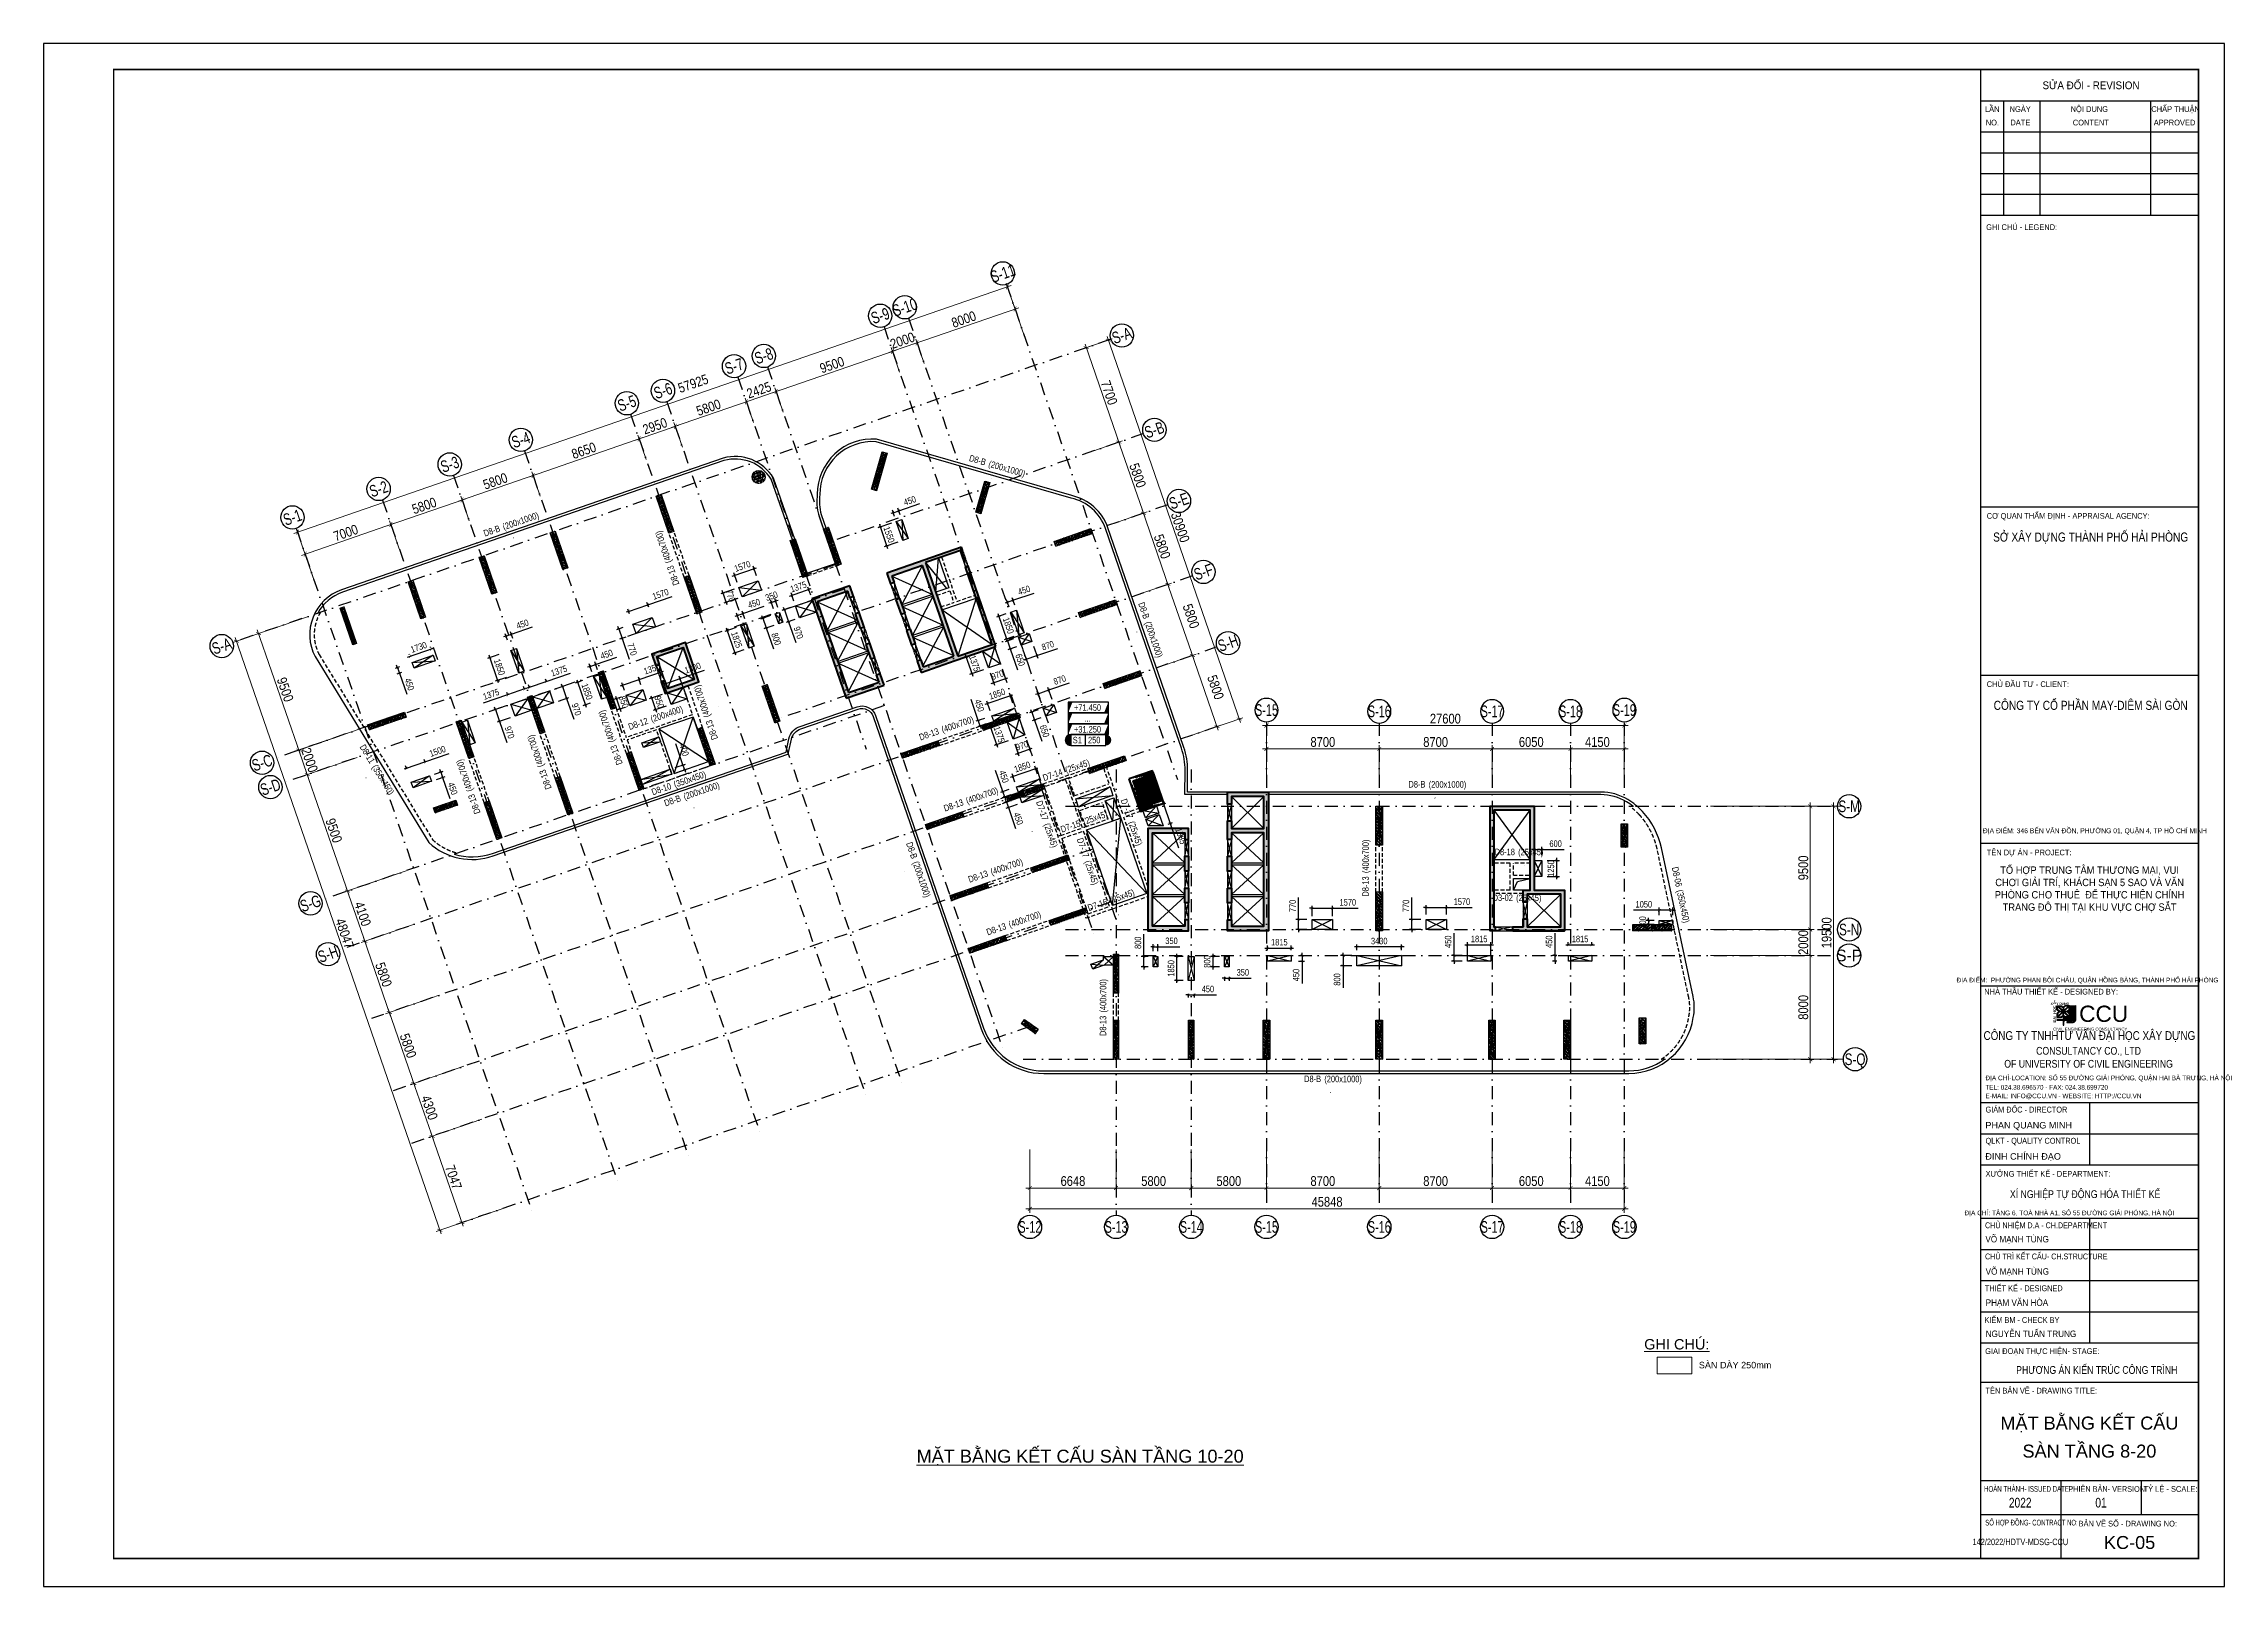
# Model space of a CAD drawing. Header units: millimetres. Extents: x -159515 to 1327256, y -225156 to 138737.
# Drawn here: x 13965 to 182165, y -72704 to 46237 of the extents above; entities that cross this region are included whole.
import ezdxf
from ezdxf.enums import TextEntityAlignment as Align

# ---------------------------------------------------------------- set-up
doc = ezdxf.new("R2010")
doc.units = ezdxf.units.MM
doc.header["$MEASUREMENT"] = 0
doc.linetypes.add('DASHDOT', pattern=[1, 0.5, -0.25, 0, -0.25])
doc.linetypes.add('DASHED', pattern=[4.5, 3, -1.5])
for name, color, linetype in [('AUDIT_I_220807103235-17', 50, 'Continuous'), ('ccu11-Dim', 8, 'Continuous'), ('ccu11-Khuat', 9, 'DASHED'), ('ccu11-Manh', 8, 'Continuous'), ('ccu11-Thay', 7, 'Continuous'), ('ccu12-Chidan', 9, 'Continuous'), ('ccu12-Manh', 8, 'Continuous'), ('ccu12-Text', 31, 'Continuous'), ('KC2-DIM', 251, 'Continuous'), ('KC2-HOOPS', 6, 'Continuous'), ('KT-Dim', 8, 'Continuous'), ('KT-Hatch', 251, 'Continuous'), ('KT-Luoi truc South Tower', 8, 'DASHDOT'), ('ST_MBDV Cot vach 220805$0$AUDIT_I_220805193045-1', 50, 'Continuous'), ('xref.asix of  podium$0$xref.asix of  podium$0$Xref_ST_MBDV Cot vach 30.7.2022$0$KT-Net cot vach', 6, 'Continuous'), ('Xref_ST_MBDV Cot vach 30.7.2022|Xref_ST_MBDV Cot vach 30.7.2022|Xref_ST_MBDV Cot vach 30.7.2022|Xref_ST_MBDV Cot vach 30.7.2022|A-GRID-SYM', 50, 'Continuous'), ('Xref_ST_MBDV Cot vach 30.7.2022|Xref_ST_MBDV Cot vach 30.7.2022|Xref_ST_MBDV Cot vach 30.7.2022|Xref_ST_MBDV Cot vach 30.7.2022|ccu12-Hatch', 250, 'Continuous'), ('Xref_ST_MBDV Cot vach 30.7.2022|Xref_ST_MBDV Cot vach 30.7.2022|Xref_ST_MBDV Cot vach 30.7.2022|Xref_ST_MBDV Cot vach 30.7.2022|KC-Betong', 6, 'Continuous')]:
    doc.layers.add(name, color=color, linetype=linetype)
for name, color, linetype, lineweight in [('ccu12-Tencaukien', 9, 'Continuous', 15), ('KC-Tencaukien', 9, 'Continuous', 15), ('khung', 7, 'Continuous', 60), ('KT-Chu viet', 255, 'Continuous', 20), ('KT-Kich thuoc', 159, 'Continuous', 18), ('KT-Net cot vach', 6, 'Continuous', 50), ('KT-Net thay', 7, 'Continuous', 15), ('ST_MBDV Cot vach 220805$0$Xref_ST_MBDV Cot vach 30.7.2022$0$KT-Net cot vach', 6, 'Continuous', 50), ('TEXT', 7, 'Continuous', 5), ('xref.asix of  podium$0$xref.asix of  podium$0$ST_MBDV Cot vach 220805$0$KT-Net cot vach', 6, 'Continuous', 50), ('Xref_ST_MBDV Cot vach 30.7.2022$0$KT-Net cot vach', 6, 'Continuous', 50), ('Xref_ST_MBDV Cot vach 30.7.2022|Xref_ST_MBDV Cot vach 30.7.2022|Xref_ST_MBDV Cot vach 30.7.2022|Xref_ST_MBDV Cot vach 30.7.2022|ccu12-Tencaukien', 9, 'Continuous', 15)]:
    doc.layers.add(name, color=color, linetype=linetype, lineweight=lineweight)
doc.styles.add('51KHUNG TEN$0$khung ten A1$1$Standard', font='VHARIAL.TTF', dxfattribs={"width": 0.9})
doc.styles.add('Arial', font='arial.ttf', dxfattribs={"width": 0.7})
doc.styles.add('Arial Narrow', font='ARIALN.TTF')
doc.styles.add('HBA-Text', font='GOTHIC.TTF')
doc.styles.add('Khung ten KT A2$0$Khung A2$0$Khung A2$0$khung ten A1$1$Standard', font='VHARIAL.TTF')
doc.styles.add('SD-T2-B', font='arialbd.ttf')
doc.styles.add('ST_MBDV Cot vach 220805$0$HBA-Text', font='GOTHIC.TTF')
doc.dimstyles.new('ccu12-200', dxfattribs={"dimscale": 200, "dimtxt": 2.5, "dimasz": 1, "dimexe": 1, "dimexo": 2, "dimgap": 1, "dimtad": 1, "dimdec": 0, "dimrnd": 5, "dimdsep": 46, "dimtxsty": 'Arial Narrow', "dimblk": 'ARCHTICK', "dimcen": -1, "dimdle": 1, "dimclrd": 256, "dimclre": 256, "dimclrt": 3, "dimadec": 0, "dimazin": 2, "dimtfac": 0.1, "dimtdec": 0, "dimtmove": 0, "dimatfit": 1, "dimldrblk": 'ARCHTICK', "dimfxl": 1, "dimtvp": 0.833333, "dimtolj": 1, "dimtzin": 12, "dimarcsym": 0})
doc.dimstyles.new('CCU_1-300', dxfattribs={"dimscale": 300, "dimtxt": 2.5, "dimasz": 1, "dimexe": 1, "dimexo": 2, "dimgap": 0.5, "dimtad": 1, "dimdec": 0, "dimdsep": 46, "dimtxsty": 'Arial Narrow', "dimblk": 'ARCHTICK', "dimcen": -1, "dimdle": 1, "dimclrd": 256, "dimclre": 256, "dimclrt": 3, "dimadec": 0, "dimazin": 2, "dimtfac": 0.1, "dimtdec": 0, "dimtix": 1, "dimtmove": 2, "dimatfit": 1, "dimfxl": 1, "dimtvp": 0.833333, "dimtolj": 1, "dimtzin": 12, "dimarcsym": 0})
pattern_1 = [(50, (-550, 3050), (286.904, -25.101), [30, -330]), (355, (-550, 3050), (-55.5, 300.877), [24, -264]), (100.451, (-526.1, 3047.9), (231.404, 275.776), [25.496, -280.457]), (46.184, (-550, 3130), (426.896, -66.208), [45, -495]), (96.636, (-514.43, 3124.5), (373.865, 389.647), [38.244, -420.685]), (351.184, (-550, 3130), (373.865, 389.65), [36, -396]), (21, (-510, 3110), (238.763, -161.048), [30, -330]), (326, (-510, 3110), (97.326, 290.06), [24, -264]), (71.451, (-490.1, 3096.58), (336.09, 129.012), [25.496, -280.457]), (37.5, (-550, 3050), (4.864, 133.1575), [0, -260.8, 0, -268, 0, -265]), (7.5, (-550, 3050), (105.228, 157.7647), [0, -152.8, 0, -254.8, 0, -101]), (327.5, (-639.2, 3050), (213.529, -9.022), [0, -100, 0, -312, 0, -414]), (317.5, (-679.2, 3050), (233.274, 40.042), [0, -130, 0, -207.2, 0, -294]), (45, (-550, 3050), (-120.208, 120.208), []), (45, (-550, 3099), (-120.208, 120.208), [])]

msp = doc.modelspace()

# ---------------------------------------------------------------- texts
at = {"layer": 'ccu11-Dim', "color": 31, "style": 'Arial'}
for s, p in [('MẶT BẰNG KẾT CẤU', (171754.6, -60114.9)), ('SÀN TẦNG 8-20', (171754.6, -62276.8)), ('KC-05', (174852.6, -69322.4))]:
    msp.add_text(s, height=1000, dxfattribs=at).set_placement(p, align=Align.MIDDLE_CENTER)
at = {"layer": 'ccu12-Tencaukien', "color": 31, "style": 'Arial'}
msp.add_text('%%uGHI CHÚ:', height=800, dxfattribs=at).set_placement((139931, -54440.6), align=Align.CENTER)
msp.add_text('SÀN DÀY 250mm', height=500, dxfattribs=at).set_placement((141630.3, -55894.2))
at = {"layer": 'Xref_ST_MBDV Cot vach 30.7.2022|Xref_ST_MBDV Cot vach 30.7.2022|Xref_ST_MBDV Cot vach 30.7.2022|Xref_ST_MBDV Cot vach 30.7.2022|ccu12-Tencaukien', "color": 31, "style": 'Arial'}
msp.add_text('%%UMẶT BẰNG KẾT CẤU SÀN TẦNG 10-20', height=1000, dxfattribs=at).set_placement((93912, -63167.5, 0.1), align=Align.CENTER)

# ---------------------------------------------------------------- blocks, each defined once
blk = doc.blocks.new('_ArchTick')
at = {"color": 0, "const_width": 0.15}
blk.add_lwpolyline([(-0.5, -0.5), (0.5, 0.5)], dxfattribs=at)
blk = doc.blocks.new('*D420')
at = {"layer": 'Defpoints', "color": 0, "transparency": 16777216}
for p in [(-45982, 48779), (-41521, 44184), (-44090, 43297, 0)]:
    blk.add_point(p, dxfattribs=at)
at = {"layer": 'KT-Kich thuoc', "lineweight": -2, "transparency": 16777216}
for p, q in [((-45415, 48975), (-43130, 49764)), ((-43511, 49950), (-41423, 43900)), ((-43523, 43493), (-41237, 44282))]:
    blk.add_line(p, q, dxfattribs=at)
at = {"layer": 'KT-Kich thuoc', "lineweight": -2, "transparency": 16777216, "xscale": 300, "yscale": 300, "zscale": 300}
for p, rotation in [((-43414, 49666), 109.0471074798708), ((-41521, 44184), 289.0471074798708)]:
    blk.add_blockref('_ArchTick', p, dxfattribs=dict(at, rotation=rotation))
at = {"layer": 'KT-Kich thuoc', "color": 3, "transparency": 16777216, "insert": (-41963, 47099), "char_height": 750, "attachment_point": 5, "rotation": 289.04711, "style": 'Arial Narrow'}
blk.add_mtext('\\A1;5800', dxfattribs=at)
blk = doc.blocks.new('*D421')
at = {"layer": 'Defpoints', "color": 0, "transparency": 16777216}
for p in [(-47874, 54262, 0), (-45982, 48779), (-43413, 49666)]:
    blk.add_point(p, dxfattribs=at)
at = {"layer": 'KT-Kich thuoc', "lineweight": -2, "transparency": 16777216}
for p, q in [((-47307, 54458), (-45022, 55247)), ((-45404, 55432), (-43315, 49383)), ((-45415, 48975), (-43129, 49764))]:
    blk.add_line(p, q, dxfattribs=at)
at = {"layer": 'KT-Kich thuoc', "lineweight": -2, "transparency": 16777216, "xscale": 300, "yscale": 300, "zscale": 300}
for p, rotation in [((-45306, 55149), 109.0471074798708), ((-43413, 49666), 289.0471074798708)]:
    blk.add_blockref('_ArchTick', p, dxfattribs=dict(at, rotation=rotation))
at = {"layer": 'KT-Kich thuoc', "color": 3, "transparency": 16777216, "insert": (-43856, 52582), "char_height": 750, "attachment_point": 5, "rotation": 289.04711, "style": 'Arial Narrow'}
blk.add_mtext('\\A1;5800', dxfattribs=at)
blk = doc.blocks.new('*D422')
at = {"layer": 'Defpoints', "color": 0, "transparency": 16777216}
for p in [(-107244, 41911, 0), (-103322, 33214, 0), (-108556, 31407)]:
    blk.add_point(p, dxfattribs=at)
at = {"layer": 'KT-Kich thuoc', "lineweight": -2, "transparency": 16777216}
for p, q in [((-107811, 41715), (-111940, 40289)), ((-111755, 40671), (-108459, 31124)), ((-103889, 33019), (-108840, 31309))]:
    blk.add_line(p, q, dxfattribs=at)
at = {"layer": 'KT-Kich thuoc', "lineweight": -2, "transparency": 16777216, "xscale": 300, "yscale": 300, "zscale": 300}
for p, rotation in [((-111657, 40387), 109.0471379637702), ((-108556, 31407), 289.0471379637702)]:
    blk.add_blockref('_ArchTick', p, dxfattribs=dict(at, rotation=rotation))
at = {"layer": 'KT-Kich thuoc', "color": 3, "transparency": 16777216, "insert": (-109603, 36071), "char_height": 750, "attachment_point": 5, "rotation": 289.04714, "style": 'Arial Narrow'}
blk.add_mtext('\\A1;9500', dxfattribs=at)
blk = doc.blocks.new('*D423')
at = {"layer": 'Defpoints', "color": 0, "transparency": 16777216}
for p in [(-103491, 31041, 0), (-99707, 22296), (-104803, 20537)]:
    blk.add_point(p, dxfattribs=at)
at = {"layer": 'KT-Kich thuoc', "lineweight": -2, "transparency": 16777216}
for p, q in [((-104058, 30845), (-108187, 29419)), ((-108002, 29801), (-104706, 20253)), ((-100274, 22101), (-105087, 20439))]:
    blk.add_line(p, q, dxfattribs=at)
at = {"layer": 'KT-Kich thuoc', "lineweight": -2, "transparency": 16777216, "xscale": 300, "yscale": 300, "zscale": 300}
for p, rotation in [((-107904, 29517), 109.0471379637702), ((-104803, 20537), 289.0471379637702)]:
    blk.add_blockref('_ArchTick', p, dxfattribs=dict(at, rotation=rotation))
at = {"layer": 'KT-Kich thuoc', "color": 3, "transparency": 16777216, "insert": (-105850, 25201), "char_height": 750, "attachment_point": 5, "rotation": 289.04714, "style": 'Arial Narrow'}
blk.add_mtext('\\A1;9500', dxfattribs=at)
blk = doc.blocks.new('*D424')
at = {"layer": 'Defpoints', "color": 0, "transparency": 16777216}
for p in [(-104143, 32931, 0), (-103491, 31041, 0), (-107904, 29517)]:
    blk.add_point(p, dxfattribs=at)
at = {"layer": 'KT-Kich thuoc', "lineweight": -2, "transparency": 16777216}
for p, q in [((-104711, 32735), (-108840, 31310)), ((-108557, 31407), (-108654, 31691)), ((-108557, 31407), (-107904, 29517)), ((-104058, 30845), (-108187, 29419)), ((-107904, 29517), (-107806, 29233))]:
    blk.add_line(p, q, dxfattribs=at)
at = {"layer": 'KT-Kich thuoc', "lineweight": -2, "transparency": 16777216, "xscale": 300, "yscale": 300, "zscale": 300}
for p, rotation in [((-108557, 31407), 289.0471379637702), ((-107904, 29517), 109.0471379637702)]:
    blk.add_blockref('_ArchTick', p, dxfattribs=dict(at, rotation=rotation))
at = {"layer": 'KT-Kich thuoc', "color": 3, "transparency": 16777216, "insert": (-107726, 30636), "char_height": 750, "attachment_point": 5, "rotation": 289.04714, "style": 'Arial Narrow'}
blk.add_mtext('\\A1;2000', dxfattribs=at)
blk = doc.blocks.new('ST_MBDV Cot vach 220805$0$GRID-SYM-flat-103')
at = {"layer": 'ST_MBDV Cot vach 220805$0$AUDIT_I_220805193045-1'}
blk.add_circle((0, 0, 0), 900, dxfattribs=at)
at = {"layer": 'ST_MBDV Cot vach 220805$0$AUDIT_I_220805193045-1', "style": 'ST_MBDV Cot vach 220805$0$HBA-Text'}
blk.add_attdef('GRID', text='', height=900, rotation=19.04714, dxfattribs=at).set_placement((0, 0, 0), align=Align.MIDDLE_CENTER)
blk = doc.blocks.new('*D425')
at = {"layer": 'Defpoints', "color": 0, "transparency": 16777216}
for p in [(-44089, 43297, 0), (-39628, 38701), (-42197, 37814, 0)]:
    blk.add_point(p, dxfattribs=at)
at = {"layer": 'KT-Kich thuoc', "lineweight": -2, "transparency": 16777216}
for p, q in [((-43522, 43493), (-41237, 44282)), ((-41619, 44467), (-39530, 38418)), ((-41630, 38010), (-39344, 38799))]:
    blk.add_line(p, q, dxfattribs=at)
at = {"layer": 'KT-Kich thuoc', "lineweight": -2, "transparency": 16777216, "xscale": 300, "yscale": 300, "zscale": 300}
for p, rotation in [((-41521, 44184), 109.0471074798708), ((-39628, 38701), 289.0471074798708)]:
    blk.add_blockref('_ArchTick', p, dxfattribs=dict(at, rotation=rotation))
at = {"layer": 'KT-Kich thuoc', "color": 3, "transparency": 16777216, "insert": (-39739, 41731), "char_height": 750, "attachment_point": 5, "rotation": 289.04711, "style": 'Arial Narrow'}
blk.add_mtext('\\A1;5800', dxfattribs=at)
blk = doc.blocks.new('*D426')
at = {"layer": 'Defpoints', "color": 0, "transparency": 16777216}
for p in [(-42197, 37814, 0), (-40305, 32332, 0), (-37735, 33219)]:
    blk.add_point(p, dxfattribs=at)
at = {"layer": 'KT-Kich thuoc', "lineweight": -2, "transparency": 16777216}
for p, q in [((-41630, 38010), (-39344, 38799)), ((-39726, 38985), (-37637, 32935)), ((-39737, 32528), (-37452, 33317))]:
    blk.add_line(p, q, dxfattribs=at)
at = {"layer": 'KT-Kich thuoc', "lineweight": -2, "transparency": 16777216, "xscale": 300, "yscale": 300, "zscale": 300}
for p, rotation in [((-39628, 38701), 109.0471074798708), ((-37735, 33219), 289.0471074798708)]:
    blk.add_blockref('_ArchTick', p, dxfattribs=dict(at, rotation=rotation))
at = {"layer": 'KT-Kich thuoc', "color": 3, "transparency": 16777216, "insert": (-37846, 36248), "char_height": 750, "attachment_point": 5, "rotation": 289.04711, "style": 'Arial Narrow'}
blk.add_mtext('\\A1;5800', dxfattribs=at)
blk = doc.blocks.new('*D427')
at = {"layer": 'Defpoints', "color": 0, "transparency": 16777216}
for p in [(-52171, 1204), (-6323, 1204), (-6323, -3959)]:
    blk.add_point(p, dxfattribs=at)
at = {"layer": 'KT-Kich thuoc', "lineweight": -2, "transparency": 16777216}
for p, q in [((-52171, 604), (-52171, -4259)), ((-6323, 604), (-6323, -4259)), ((-52471, -3959), (-6023, -3959))]:
    blk.add_line(p, q, dxfattribs=at)
at = {"layer": 'KT-Kich thuoc', "lineweight": -2, "transparency": 16777216, "xscale": 300, "yscale": 300, "zscale": 300, "rotation": 180}
blk.add_blockref('_ArchTick', (-52171, -3959), dxfattribs=at)
at = {"layer": 'KT-Kich thuoc', "lineweight": -2, "transparency": 16777216, "xscale": 300, "yscale": 300, "zscale": 300}
blk.add_blockref('_ArchTick', (-6323, -3959), dxfattribs=at)
at = {"layer": 'KT-Kich thuoc', "color": 3, "transparency": 16777216, "insert": (-29247, -3426), "char_height": 750, "attachment_point": 5, "style": 'Arial Narrow'}
blk.add_mtext('\\A1;45848', dxfattribs=at)
blk = doc.blocks.new('*D428')
at = {"layer": 'Defpoints', "color": 0, "transparency": 16777216}
for p in [(-265, 27070), (-265, 7570), (9819, 7570)]:
    blk.add_point(p, dxfattribs=at)
at = {"layer": 'KT-Kich thuoc', "lineweight": -2, "transparency": 16777216}
for p, q in [((335, 27070), (10119, 27070)), ((9819, 27370), (9819, 7270)), ((335, 7570), (10119, 7570))]:
    blk.add_line(p, q, dxfattribs=at)
at = {"layer": 'KT-Kich thuoc', "lineweight": -2, "transparency": 16777216, "xscale": 300, "yscale": 300, "zscale": 300}
for p, rotation in [((9819, 27070), 90), ((9819, 7570), 270)]:
    blk.add_blockref('_ArchTick', p, dxfattribs=dict(at, rotation=rotation))
at = {"layer": 'KT-Kich thuoc', "color": 3, "transparency": 16777216, "insert": (9286, 17320), "char_height": 750, "attachment_point": 5, "rotation": 90, "style": 'Arial Narrow'}
blk.add_mtext('\\A1;19500', dxfattribs=at)
blk = doc.blocks.new('*D429')
at = {"layer": 'Defpoints', "color": 0, "transparency": 16777216}
for p in [(-52171, 1204), (-45523, 1204, 0), (-45523, -2359)]:
    blk.add_point(p, dxfattribs=at)
at = {"layer": 'KT-Kich thuoc', "lineweight": -2, "transparency": 16777216}
for p, q in [((-52171, 604), (-52171, -2659)), ((-45523, 604), (-45523, -2659)), ((-52471, -2359), (-45223, -2359))]:
    blk.add_line(p, q, dxfattribs=at)
at = {"layer": 'KT-Kich thuoc', "lineweight": -2, "transparency": 16777216, "xscale": 300, "yscale": 300, "zscale": 300, "rotation": 180}
blk.add_blockref('_ArchTick', (-52171, -2359), dxfattribs=at)
at = {"layer": 'KT-Kich thuoc', "lineweight": -2, "transparency": 16777216, "xscale": 300, "yscale": 300, "zscale": 300}
blk.add_blockref('_ArchTick', (-45523, -2359), dxfattribs=at)
at = {"layer": 'KT-Kich thuoc', "color": 3, "transparency": 16777216, "insert": (-48847, -1826), "char_height": 750, "attachment_point": 5, "style": 'Arial Narrow'}
blk.add_mtext('\\A1;6648', dxfattribs=at)
blk = doc.blocks.new('*D430')
at = {"layer": 'Defpoints', "color": 0, "transparency": 16777216}
for p in [(-110864, 40661, 0), (-91942, -3636), (-97678, -5616)]:
    blk.add_point(p, dxfattribs=at)
at = {"layer": 'KT-Kich thuoc', "lineweight": -2, "transparency": 16777216}
for p, q in [((-111431, 40465), (-113642, 39702)), ((-113456, 40083), (-97581, -5900)), ((-92509, -3831), (-97962, -5714))]:
    blk.add_line(p, q, dxfattribs=at)
at = {"layer": 'KT-Kich thuoc', "lineweight": -2, "transparency": 16777216, "xscale": 300, "yscale": 300, "zscale": 300}
for p, rotation in [((-113358, 39800), 109.0471379637702), ((-97678, -5616), 289.0471379637702)]:
    blk.add_blockref('_ArchTick', p, dxfattribs=dict(at, rotation=rotation))
at = {"layer": 'KT-Kich thuoc', "color": 3, "transparency": 16777216, "insert": (-105015, 17266), "char_height": 750, "attachment_point": 5, "rotation": 289.04714, "style": 'Arial Narrow'}
blk.add_mtext('\\A1;48047', dxfattribs=at)
blk = doc.blocks.new('*D431')
at = {"layer": 'Defpoints', "color": 0, "transparency": 16777216}
for p in [(-100390, 22061, 0), (-99052, 18185, 0), (-103465, 16661)]:
    blk.add_point(p, dxfattribs=at)
at = {"layer": 'KT-Kich thuoc', "lineweight": -2, "transparency": 16777216}
for p, q in [((-100958, 21865), (-105087, 20439)), ((-104901, 20820), (-103368, 16378)), ((-99620, 17989), (-103749, 16563))]:
    blk.add_line(p, q, dxfattribs=at)
at = {"layer": 'KT-Kich thuoc', "lineweight": -2, "transparency": 16777216, "xscale": 300, "yscale": 300, "zscale": 300}
for p, rotation in [((-104803, 20537), 109.0471379637702), ((-103465, 16661), 289.0471379637702)]:
    blk.add_blockref('_ArchTick', p, dxfattribs=dict(at, rotation=rotation))
at = {"layer": 'KT-Kich thuoc', "color": 3, "transparency": 16777216, "insert": (-103631, 18773), "char_height": 750, "attachment_point": 5, "rotation": 289.04714, "style": 'Arial Narrow'}
blk.add_mtext('\\A1;4100', dxfattribs=at)
blk = doc.blocks.new('*D432')
at = {"layer": 'Defpoints', "color": 0, "transparency": 16777216}
for p in [(-99052, 18185, 0), (-97162, 12702, 0), (-101573, 11179)]:
    blk.add_point(p, dxfattribs=at)
at = {"layer": 'KT-Kich thuoc', "lineweight": -2, "transparency": 16777216}
for p, q in [((-99620, 17989), (-103749, 16564)), ((-103563, 16945), (-101475, 10896)), ((-97729, 12506), (-101856, 11081))]:
    blk.add_line(p, q, dxfattribs=at)
at = {"layer": 'KT-Kich thuoc', "lineweight": -2, "transparency": 16777216, "xscale": 300, "yscale": 300, "zscale": 300}
for p, rotation in [((-103466, 16662), 109.0471379637702), ((-101573, 11179), 289.0471379637702)]:
    blk.add_blockref('_ArchTick', p, dxfattribs=dict(at, rotation=rotation))
at = {"layer": 'KT-Kich thuoc', "color": 3, "transparency": 16777216, "insert": (-102015, 14094), "char_height": 750, "attachment_point": 5, "rotation": 289.04714, "style": 'Arial Narrow'}
blk.add_mtext('\\A1;5800', dxfattribs=at)
blk = doc.blocks.new('*D433')
at = {"layer": 'Defpoints', "color": 0, "transparency": 16777216}
for p in [(-97162, 12702, 0), (-95267, 7220, 0), (-99682, 5696)]:
    blk.add_point(p, dxfattribs=at)
at = {"layer": 'KT-Kich thuoc', "lineweight": -2, "transparency": 16777216}
for p, q in [((-97729, 12506), (-101858, 11080)), ((-101673, 11462), (-99584, 5412)), ((-95834, 7024), (-99966, 5598))]:
    blk.add_line(p, q, dxfattribs=at)
at = {"layer": 'KT-Kich thuoc', "lineweight": -2, "transparency": 16777216, "xscale": 300, "yscale": 300, "zscale": 300}
for p, rotation in [((-101575, 11178), 109.0471379637702), ((-99682, 5696), 289.0471379637702)]:
    blk.add_blockref('_ArchTick', p, dxfattribs=dict(at, rotation=rotation))
at = {"layer": 'KT-Kich thuoc', "color": 3, "transparency": 16777216, "insert": (-100125, 8611), "char_height": 750, "attachment_point": 5, "rotation": 289.04714, "style": 'Arial Narrow'}
blk.add_mtext('\\A1;5800', dxfattribs=at)
blk = doc.blocks.new('*D434')
at = {"layer": 'Defpoints', "color": 0, "transparency": 16777216}
for p in [(-95267, 7220, 0), (-93864, 3156, 0), (-98277, 1632)]:
    blk.add_point(p, dxfattribs=at)
at = {"layer": 'KT-Kich thuoc', "lineweight": -2, "transparency": 16777216}
for p, q in [((-95834, 7024), (-99963, 5599)), ((-99778, 5980), (-98179, 1348)), ((-94431, 2960), (-98560, 1534))]:
    blk.add_line(p, q, dxfattribs=at)
at = {"layer": 'KT-Kich thuoc', "lineweight": -2, "transparency": 16777216, "xscale": 300, "yscale": 300, "zscale": 300}
for p, rotation in [((-99680, 5697), 109.0471379637702), ((-98277, 1632), 289.0471379637702)]:
    blk.add_blockref('_ArchTick', p, dxfattribs=dict(at, rotation=rotation))
at = {"layer": 'KT-Kich thuoc', "color": 3, "transparency": 16777216, "insert": (-98475, 3838), "char_height": 750, "attachment_point": 5, "rotation": 289.04714, "style": 'Arial Narrow'}
blk.add_mtext('\\A1;4300', dxfattribs=at)
blk = doc.blocks.new('*D435')
at = {"layer": 'Defpoints', "color": 0, "transparency": 16777216}
for p in [(-93864, 3156, 0), (-95977, -5029), (-91564, -3505, 0)]:
    blk.add_point(p, dxfattribs=at)
at = {"layer": 'KT-Kich thuoc', "lineweight": -2, "transparency": 16777216}
for p, q in [((-94431, 2960), (-98560, 1534)), ((-98375, 1916), (-95879, -5312)), ((-92131, -3701), (-96261, -5127))]:
    blk.add_line(p, q, dxfattribs=at)
at = {"layer": 'KT-Kich thuoc', "lineweight": -2, "transparency": 16777216, "xscale": 300, "yscale": 300, "zscale": 300}
for p, rotation in [((-98277, 1632), 109.0471379637702), ((-95977, -5029), 289.0471379637702)]:
    blk.add_blockref('_ArchTick', p, dxfattribs=dict(at, rotation=rotation))
at = {"layer": 'KT-Kich thuoc', "color": 3, "transparency": 16777216, "insert": (-96623, -1524), "char_height": 750, "attachment_point": 5, "rotation": 289.04714, "style": 'Arial Narrow'}
blk.add_mtext('\\A1;7047', dxfattribs=at)
blk = doc.blocks.new('*D436')
at = {"layer": 'Defpoints', "color": 0, "transparency": 16777216}
for p in [(-52359, 62652), (-108654, 48212), (-107112, 43748, 0)]:
    blk.add_point(p, dxfattribs=at)
at = {"layer": 'KT-Kich thuoc', "lineweight": -2, "transparency": 16777216}
for p, q in [((-52555, 63219), (-53998, 67400)), ((-53617, 67214), (-108937, 48114)), ((-107308, 44315), (-108751, 48496))]:
    blk.add_line(p, q, dxfattribs=at)
at = {"layer": 'KT-Kich thuoc', "lineweight": -2, "transparency": 16777216, "xscale": 300, "yscale": 300, "zscale": 300}
for p, rotation in [((-53900, 67116), 19.04771637789532), ((-108654, 48212), 199.0477163778953)]:
    blk.add_blockref('_ArchTick', p, dxfattribs=dict(at, rotation=rotation))
at = {"layer": 'KT-Kich thuoc', "color": 3, "transparency": 16777216, "insert": (-78140, 59662), "char_height": 750, "attachment_point": 5, "rotation": 19.04772, "style": 'Arial Narrow'}
blk.add_mtext('\\A1;57925', dxfattribs=at)
blk = doc.blocks.new('*D437')
at = {"layer": 'Defpoints', "color": 0, "transparency": 16777216}
for p in [(-101450, 48795), (-100280, 45407), (-106897, 43123)]:
    blk.add_point(p, dxfattribs=at)
at = {"layer": 'KT-Kich thuoc', "lineweight": -2, "transparency": 16777216}
for p, q in [((-108350, 46413), (-101166, 48893)), ((-100476, 45974), (-101548, 49079)), ((-107092, 43690), (-108164, 46794))]:
    blk.add_line(p, q, dxfattribs=at)
for p, xscale, yscale, zscale, rotation in [((-101450, 48795), 300, 300, 300, 19.04713796427213), ((-108066, 46511), 300.0000000000001, 300.0000000000001, 300.0000000000001, 199.0471379642721)]:
    blk.add_blockref('_ArchTick', p, dxfattribs=dict(at, xscale=xscale, yscale=yscale, zscale=zscale, rotation=rotation))
at = {"layer": 'KT-Kich thuoc', "color": 3, "transparency": 16777216, "insert": (-104932, 48157), "char_height": 750, "attachment_point": 5, "rotation": 19.04714, "style": 'Arial Narrow'}
blk.add_mtext('\\A1;7000', dxfattribs=at)
blk = doc.blocks.new('*D438')
at = {"layer": 'Defpoints', "color": 0, "transparency": 16777216}
for p in [(-95967, 50688), (-95220, 48523), (-100280, 45407)]:
    blk.add_point(p, dxfattribs=at)
at = {"layer": 'KT-Kich thuoc', "lineweight": -2, "transparency": 16777216}
for p, q in [((-101733, 48697), (-95684, 50786)), ((-95415, 49090), (-96065, 50972)), ((-100476, 45974), (-101548, 49079))]:
    blk.add_line(p, q, dxfattribs=at)
for p, xscale, yscale, zscale, rotation in [((-95967, 50688), 300, 300, 300, 19.04713796427213), ((-101450, 48795), 300.0000000000001, 300.0000000000001, 300.0000000000001, 199.0471379642721)]:
    blk.add_blockref('_ArchTick', p, dxfattribs=dict(at, xscale=xscale, yscale=yscale, zscale=zscale, rotation=rotation))
at = {"layer": 'KT-Kich thuoc', "color": 3, "transparency": 16777216, "insert": (-98882, 50245), "char_height": 750, "attachment_point": 5, "rotation": 19.04714, "style": 'Arial Narrow'}
blk.add_mtext('\\A1;5800', dxfattribs=at)
blk = doc.blocks.new('*D439')
at = {"layer": 'Defpoints', "color": 0, "transparency": 16777216}
for p in [(-90485, 52581), (-89737, 50415), (-95220, 48523)]:
    blk.add_point(p, dxfattribs=at)
at = {"layer": 'KT-Kich thuoc', "lineweight": -2, "transparency": 16777216}
for p, q in [((-96251, 50590), (-90201, 52679)), ((-89933, 50983), (-90583, 52864)), ((-95415, 49090), (-96065, 50972))]:
    blk.add_line(p, q, dxfattribs=at)
for p, xscale, yscale, zscale, rotation in [((-90485, 52581), 300, 300, 300, 19.04713796427213), ((-95967, 50688), 300.0000000000001, 300.0000000000001, 300.0000000000001, 199.0471379642721)]:
    blk.add_blockref('_ArchTick', p, dxfattribs=dict(at, xscale=xscale, yscale=yscale, zscale=zscale, rotation=rotation))
at = {"layer": 'KT-Kich thuoc', "color": 3, "transparency": 16777216, "insert": (-93400, 52138), "char_height": 750, "attachment_point": 5, "rotation": 19.04714, "style": 'Arial Narrow'}
blk.add_mtext('\\A1;5800', dxfattribs=at)
blk = doc.blocks.new('*D440')
at = {"layer": 'Defpoints', "color": 0, "transparency": 16777216}
for p in [(-82308, 55404), (-81561, 53238), (-89737, 50415)]:
    blk.add_point(p, dxfattribs=at)
at = {"layer": 'KT-Kich thuoc', "lineweight": -2, "transparency": 16777216}
for p, q in [((-81757, 53805), (-82406, 55687)), ((-90768, 52483), (-82025, 55502)), ((-89933, 50983), (-90583, 52864))]:
    blk.add_line(p, q, dxfattribs=at)
for p, xscale, yscale, zscale, rotation in [((-82308, 55404), 300, 300, 300, 19.04713796427213), ((-90485, 52581), 300.0000000000001, 300.0000000000001, 300.0000000000001, 199.0471379642721)]:
    blk.add_blockref('_ArchTick', p, dxfattribs=dict(at, xscale=xscale, yscale=yscale, zscale=zscale, rotation=rotation))
at = {"layer": 'KT-Kich thuoc', "color": 3, "transparency": 16777216, "insert": (-86570, 54496), "char_height": 750, "attachment_point": 5, "rotation": 19.04714, "style": 'Arial Narrow'}
blk.add_mtext('\\A1;8650', dxfattribs=at)
blk = doc.blocks.new('*D441')
at = {"layer": 'Defpoints', "color": 0, "transparency": 16777216}
for p in [(-79520, 56366), (-78772, 54201), (-81561, 53238)]:
    blk.add_point(p, dxfattribs=at)
at = {"layer": 'KT-Kich thuoc', "lineweight": -2, "transparency": 16777216}
for p, q in [((-82592, 55306), (-79236, 56464)), ((-81757, 53805), (-82406, 55687)), ((-78968, 54768), (-79618, 56650))]:
    blk.add_line(p, q, dxfattribs=at)
for p, xscale, yscale, zscale, rotation in [((-82308, 55404), 300.0000000000001, 300.0000000000001, 300.0000000000001, 199.0471379642721), ((-79520, 56366), 300, 300, 300, 19.04713796427213)]:
    blk.add_blockref('_ArchTick', p, dxfattribs=dict(at, xscale=xscale, yscale=yscale, zscale=zscale, rotation=rotation))
at = {"layer": 'KT-Kich thuoc', "color": 3, "transparency": 16777216, "insert": (-81088, 56389), "char_height": 750, "attachment_point": 5, "rotation": 19.04714, "style": 'Arial Narrow'}
blk.add_mtext('\\A1;2950', dxfattribs=at)
blk = doc.blocks.new('*D442')
at = {"layer": 'Defpoints', "color": 0, "transparency": 16777216}
for p in [(-74037, 58259), (-73290, 56094), (-78772, 54201)]:
    blk.add_point(p, dxfattribs=at)
at = {"layer": 'KT-Kich thuoc', "lineweight": -2, "transparency": 16777216}
for p, q in [((-79803, 56269), (-73754, 58357)), ((-73486, 56661), (-74135, 58543)), ((-78968, 54768), (-79618, 56650))]:
    blk.add_line(p, q, dxfattribs=at)
for p, xscale, yscale, zscale, rotation in [((-74037, 58259), 300, 300, 300, 19.04713796427213), ((-79520, 56366), 300.0000000000001, 300.0000000000001, 300.0000000000001, 199.0471379642721)]:
    blk.add_blockref('_ArchTick', p, dxfattribs=dict(at, xscale=xscale, yscale=yscale, zscale=zscale, rotation=rotation))
at = {"layer": 'KT-Kich thuoc', "color": 3, "transparency": 16777216, "insert": (-76953, 57817), "char_height": 750, "attachment_point": 5, "rotation": 19.04714, "style": 'Arial Narrow'}
blk.add_mtext('\\A1;5800', dxfattribs=at)
blk = doc.blocks.new('*D443')
at = {"layer": 'Defpoints', "color": 0, "transparency": 16777216}
for p in [(-71745, 59051), (-73290, 56094), (-70998, 56885)]:
    blk.add_point(p, dxfattribs=at)
at = {"layer": 'KT-Kich thuoc', "lineweight": -2, "transparency": 16777216}
for p, q in [((-74321, 58161), (-71462, 59149)), ((-71193, 57452), (-71843, 59334)), ((-73486, 56661), (-74135, 58543))]:
    blk.add_line(p, q, dxfattribs=at)
for p, xscale, yscale, zscale, rotation in [((-71745, 59051), 300, 300, 300, 19.04713796427213), ((-74037, 58259), 300.0000000000001, 300.0000000000001, 300.0000000000001, 199.0471379642721)]:
    blk.add_blockref('_ArchTick', p, dxfattribs=dict(at, xscale=xscale, yscale=yscale, zscale=zscale, rotation=rotation))
at = {"layer": 'KT-Kich thuoc', "color": 3, "transparency": 16777216, "insert": (-73065, 59159), "char_height": 750, "attachment_point": 5, "rotation": 19.04714, "style": 'Arial Narrow'}
blk.add_mtext('\\A1;2425', dxfattribs=at)
blk = doc.blocks.new('*D444')
at = {"layer": 'Defpoints', "color": 0, "transparency": 16777216}
for p in [(-62765, 62151), (-62018, 59985), (-70998, 56885)]:
    blk.add_point(p, dxfattribs=at)
at = {"layer": 'KT-Kich thuoc', "lineweight": -2, "transparency": 16777216}
for p, q in [((-72029, 58953), (-62482, 62249)), ((-62214, 60553), (-62863, 62435)), ((-71193, 57452), (-71843, 59334))]:
    blk.add_line(p, q, dxfattribs=at)
for p, xscale, yscale, zscale, rotation in [((-62765, 62151), 300, 300, 300, 19.04713796427213), ((-71745, 59051), 300.0000000000001, 300.0000000000001, 300.0000000000001, 199.0471379642721)]:
    blk.add_blockref('_ArchTick', p, dxfattribs=dict(at, xscale=xscale, yscale=yscale, zscale=zscale, rotation=rotation))
at = {"layer": 'KT-Kich thuoc', "color": 3, "transparency": 16777216, "insert": (-67429, 61105), "char_height": 750, "attachment_point": 5, "rotation": 19.04714, "style": 'Arial Narrow'}
blk.add_mtext('\\A1;9500', dxfattribs=at)
blk = doc.blocks.new('*D445')
at = {"layer": 'Defpoints', "color": 0, "transparency": 16777216}
for p in [(-60875, 62804), (-60127, 60638), (-62018, 59985)]:
    blk.add_point(p, dxfattribs=at)
at = {"layer": 'KT-Kich thuoc', "lineweight": -2, "transparency": 16777216}
for p, q in [((-62214, 60553), (-62863, 62435)), ((-62765, 62151), (-60875, 62804)), ((-60323, 61205), (-60973, 63087)), ((-60875, 62804), (-60591, 62902)), ((-62765, 62151), (-63049, 62053))]:
    blk.add_line(p, q, dxfattribs=at)
for p, xscale, yscale, zscale, rotation in [((-62765, 62151), 300, 300, 300, 19.04713796427217), ((-60875, 62804), 300.0000000000001, 300.0000000000001, 300.0000000000001, 199.0471379642721)]:
    blk.add_blockref('_ArchTick', p, dxfattribs=dict(at, xscale=xscale, yscale=yscale, zscale=zscale, rotation=rotation))
at = {"layer": 'KT-Kich thuoc', "color": 3, "transparency": 16777216, "insert": (-61994, 62981), "char_height": 750, "attachment_point": 5, "rotation": 19.04714, "style": 'Arial Narrow'}
blk.add_mtext('\\A1;2000', dxfattribs=at)
blk = doc.blocks.new('*D446')
at = {"layer": 'Defpoints', "color": 0, "transparency": 16777216}
for p in [(-53313, 65414), (-52565, 63249), (-60127, 60638)]:
    blk.add_point(p, dxfattribs=at)
at = {"layer": 'KT-Kich thuoc', "lineweight": -2, "transparency": 16777216}
for p, q in [((-52761, 63816), (-53411, 65698)), ((-61158, 62706), (-53029, 65512)), ((-60323, 61205), (-60973, 63087))]:
    blk.add_line(p, q, dxfattribs=at)
for p, xscale, yscale, zscale, rotation in [((-53313, 65414), 300, 300, 300, 19.04713796427213), ((-60875, 62804), 300.0000000000001, 300.0000000000001, 300.0000000000001, 199.0471379642721)]:
    blk.add_blockref('_ArchTick', p, dxfattribs=dict(at, xscale=xscale, yscale=yscale, zscale=zscale, rotation=rotation))
at = {"layer": 'KT-Kich thuoc', "color": 3, "transparency": 16777216, "insert": (-57268, 64613), "char_height": 750, "attachment_point": 5, "rotation": 19.04714, "style": 'Arial Narrow'}
blk.add_mtext('\\A1;8000', dxfattribs=at)
blk = doc.blocks.new('*D404')
at = {"layer": 'Defpoints', "color": 0, "transparency": 16777216}
for p in [(-48876, 62062, 0), (-36033, 33807), (-38792, 32854, 0)]:
    blk.add_point(p, dxfattribs=at)
at = {"layer": 'KT-Kich thuoc', "lineweight": -2, "transparency": 16777216}
for p, q in [((-48308, 62258), (-45834, 63113)), ((-46215, 63298), (-35935, 33523)), ((-38225, 33050), (-35749, 33904))]:
    blk.add_line(p, q, dxfattribs=at)
at = {"layer": 'KT-Kich thuoc', "lineweight": -2, "transparency": 16777216, "xscale": 300, "yscale": 300, "zscale": 300}
for p, rotation in [((-46117, 63015), 109.0471074798708), ((-36033, 33807), 289.0471074798708)]:
    blk.add_blockref('_ArchTick', p, dxfattribs=dict(at, rotation=rotation))
at = {"layer": 'KT-Kich thuoc', "color": 3, "transparency": 16777216, "insert": (-40571, 48585), "char_height": 750, "attachment_point": 5, "rotation": 289.04711, "style": 'Arial Narrow'}
blk.add_mtext('\\A1;30900', dxfattribs=at)
blk = doc.blocks.new('*D405')
at = {"layer": 'Defpoints', "color": 0, "transparency": 16777216}
for p in [(-47819, 62427), (-48876, 62062), (-47874, 54262)]:
    blk.add_point(p, dxfattribs=at)
at = {"layer": 'KT-Kich thuoc', "lineweight": -2, "transparency": 16777216}
for p, q in [((-48308, 62258), (-47535, 62525)), ((-45208, 54865), (-47916, 62711)), ((-47307, 54458), (-45022, 55247))]:
    blk.add_line(p, q, dxfattribs=at)
at = {"layer": 'KT-Kich thuoc', "lineweight": -2, "transparency": 16777216, "xscale": 300, "yscale": 300, "zscale": 300}
for p, rotation in [((-47819, 62427), 109.0471074798708), ((-45306, 55149), 289.0471074798708)]:
    blk.add_blockref('_ArchTick', p, dxfattribs=dict(at, rotation=rotation))
at = {"layer": 'KT-Kich thuoc', "color": 3, "transparency": 16777216, "insert": (-46058, 58962), "char_height": 750, "attachment_point": 5, "rotation": 289.04711, "style": 'Arial Narrow'}
blk.add_mtext('\\A1;7700', dxfattribs=at)
blk = doc.blocks.new('*D406')
at = {"layer": 'Defpoints', "color": 0, "transparency": 16777216}
for p in [(-25223, 31492), (-33923, 28684, 0), (-25223, 28649, 0)]:
    blk.add_point(p, dxfattribs=at)
at = {"layer": 'KT-Kich thuoc', "lineweight": -2, "transparency": 16777216}
for p, q in [((-34223, 31492), (-24923, 31492)), ((-33923, 29284), (-33923, 31792)), ((-25223, 29249), (-25223, 31792))]:
    blk.add_line(p, q, dxfattribs=at)
at = {"layer": 'KT-Kich thuoc', "lineweight": -2, "transparency": 16777216, "xscale": 300, "yscale": 300, "zscale": 300, "rotation": 180}
blk.add_blockref('_ArchTick', (-33923, 31492), dxfattribs=at)
at = {"layer": 'KT-Kich thuoc', "lineweight": -2, "transparency": 16777216, "xscale": 300, "yscale": 300, "zscale": 300}
blk.add_blockref('_ArchTick', (-25223, 31492), dxfattribs=at)
at = {"layer": 'KT-Kich thuoc', "color": 3, "transparency": 16777216, "insert": (-29573, 32025), "char_height": 750, "attachment_point": 5, "style": 'Arial Narrow'}
blk.add_mtext('\\A1;8700', dxfattribs=at)
blk = doc.blocks.new('*D407')
at = {"layer": 'Defpoints', "color": 0, "transparency": 16777216}
for p in [(-16523, 31492), (-25223, 28649, 0), (-16523, 28791, 0)]:
    blk.add_point(p, dxfattribs=at)
at = {"layer": 'KT-Kich thuoc', "lineweight": -2, "transparency": 16777216}
for p, q in [((-25523, 31492), (-16223, 31492)), ((-25223, 29249), (-25223, 31792)), ((-16523, 29391), (-16523, 31792))]:
    blk.add_line(p, q, dxfattribs=at)
at = {"layer": 'KT-Kich thuoc', "lineweight": -2, "transparency": 16777216, "xscale": 300, "yscale": 300, "zscale": 300, "rotation": 180}
blk.add_blockref('_ArchTick', (-25223, 31492), dxfattribs=at)
at = {"layer": 'KT-Kich thuoc', "lineweight": -2, "transparency": 16777216, "xscale": 300, "yscale": 300, "zscale": 300}
blk.add_blockref('_ArchTick', (-16523, 31492), dxfattribs=at)
at = {"layer": 'KT-Kich thuoc', "color": 3, "transparency": 16777216, "insert": (-20873, 32025), "char_height": 750, "attachment_point": 5, "style": 'Arial Narrow'}
blk.add_mtext('\\A1;8700', dxfattribs=at)
blk = doc.blocks.new('*D408')
at = {"layer": 'Defpoints', "color": 0, "transparency": 16777216}
for p in [(-10473, 31492), (-16523, 28791), (-10473, 28921, 0)]:
    blk.add_point(p, dxfattribs=at)
at = {"layer": 'KT-Kich thuoc', "lineweight": -2, "transparency": 16777216}
for p, q in [((-16823, 31492), (-10173, 31492)), ((-16523, 29391), (-16523, 31792)), ((-10473, 29521), (-10473, 31792))]:
    blk.add_line(p, q, dxfattribs=at)
at = {"layer": 'KT-Kich thuoc', "lineweight": -2, "transparency": 16777216, "xscale": 300, "yscale": 300, "zscale": 300, "rotation": 180}
blk.add_blockref('_ArchTick', (-16523, 31492), dxfattribs=at)
at = {"layer": 'KT-Kich thuoc', "lineweight": -2, "transparency": 16777216, "xscale": 300, "yscale": 300, "zscale": 300}
blk.add_blockref('_ArchTick', (-10473, 31492), dxfattribs=at)
at = {"layer": 'KT-Kich thuoc', "color": 3, "transparency": 16777216, "insert": (-13498, 32025), "char_height": 750, "attachment_point": 5, "style": 'Arial Narrow'}
blk.add_mtext('\\A1;6050', dxfattribs=at)
blk = doc.blocks.new('*D409')
at = {"layer": 'Defpoints', "color": 0, "transparency": 16777216}
for p in [(-6323, 31492), (-10473, 28921, 0), (-6323, 29040)]:
    blk.add_point(p, dxfattribs=at)
at = {"layer": 'KT-Kich thuoc', "lineweight": -2, "transparency": 16777216}
for p, q in [((-10773, 31492), (-6023, 31492)), ((-10473, 29521), (-10473, 31792)), ((-6323, 29640), (-6323, 31792))]:
    blk.add_line(p, q, dxfattribs=at)
at = {"layer": 'KT-Kich thuoc', "lineweight": -2, "transparency": 16777216, "xscale": 300, "yscale": 300, "zscale": 300, "rotation": 180}
blk.add_blockref('_ArchTick', (-10473, 31492), dxfattribs=at)
at = {"layer": 'KT-Kich thuoc', "lineweight": -2, "transparency": 16777216, "xscale": 300, "yscale": 300, "zscale": 300}
blk.add_blockref('_ArchTick', (-6323, 31492), dxfattribs=at)
at = {"layer": 'KT-Kich thuoc', "color": 3, "transparency": 16777216, "insert": (-8398, 32025), "char_height": 750, "attachment_point": 5, "style": 'Arial Narrow'}
blk.add_mtext('\\A1;4150', dxfattribs=at)
blk = doc.blocks.new('*D410')
at = {"layer": 'Defpoints', "color": 0, "transparency": 16777216}
for p in [(-6323, 33292), (-33923, 28921), (-6323, 28921)]:
    blk.add_point(p, dxfattribs=at)
at = {"layer": 'KT-Kich thuoc', "lineweight": -2, "transparency": 16777216}
for p, q in [((-34223, 33292), (-6023, 33292)), ((-33923, 29521), (-33923, 33592)), ((-6323, 29521), (-6323, 33592))]:
    blk.add_line(p, q, dxfattribs=at)
at = {"layer": 'KT-Kich thuoc', "lineweight": -2, "transparency": 16777216, "xscale": 300, "yscale": 300, "zscale": 300, "rotation": 180}
blk.add_blockref('_ArchTick', (-33923, 33292), dxfattribs=at)
at = {"layer": 'KT-Kich thuoc', "lineweight": -2, "transparency": 16777216, "xscale": 300, "yscale": 300, "zscale": 300}
blk.add_blockref('_ArchTick', (-6323, 33292), dxfattribs=at)
at = {"layer": 'KT-Kich thuoc', "color": 3, "transparency": 16777216, "insert": (-20123, 33825), "char_height": 750, "attachment_point": 5, "style": 'Arial Narrow'}
blk.add_mtext('\\A1;27600', dxfattribs=at)
blk = doc.blocks.new('*D411')
at = {"layer": 'Defpoints', "color": 0, "transparency": 16777216}
for p in [(-45523, 1204, 0), (-39723, 1204), (-39723, -2359)]:
    blk.add_point(p, dxfattribs=at)
at = {"layer": 'KT-Kich thuoc', "lineweight": -2, "transparency": 16777216}
for p, q in [((-45523, 604), (-45523, -2659)), ((-39723, 604), (-39723, -2659)), ((-45823, -2359), (-39423, -2359))]:
    blk.add_line(p, q, dxfattribs=at)
at = {"layer": 'KT-Kich thuoc', "lineweight": -2, "transparency": 16777216, "xscale": 300, "yscale": 300, "zscale": 300, "rotation": 180}
blk.add_blockref('_ArchTick', (-45523, -2359), dxfattribs=at)
at = {"layer": 'KT-Kich thuoc', "lineweight": -2, "transparency": 16777216, "xscale": 300, "yscale": 300, "zscale": 300}
blk.add_blockref('_ArchTick', (-39723, -2359), dxfattribs=at)
at = {"layer": 'KT-Kich thuoc', "color": 3, "transparency": 16777216, "insert": (-42623, -1826), "char_height": 750, "attachment_point": 5, "style": 'Arial Narrow'}
blk.add_mtext('\\A1;5800', dxfattribs=at)
blk = doc.blocks.new('*D412')
at = {"layer": 'Defpoints', "color": 0, "transparency": 16777216}
for p in [(-39723, 1204), (-33923, 1204), (-33923, -2359)]:
    blk.add_point(p, dxfattribs=at)
at = {"layer": 'KT-Kich thuoc', "lineweight": -2, "transparency": 16777216}
for p, q in [((-39723, 604), (-39723, -2659)), ((-33923, 604), (-33923, -2659)), ((-40023, -2359), (-33623, -2359))]:
    blk.add_line(p, q, dxfattribs=at)
at = {"layer": 'KT-Kich thuoc', "lineweight": -2, "transparency": 16777216, "xscale": 300, "yscale": 300, "zscale": 300, "rotation": 180}
blk.add_blockref('_ArchTick', (-39723, -2359), dxfattribs=at)
at = {"layer": 'KT-Kich thuoc', "lineweight": -2, "transparency": 16777216, "xscale": 300, "yscale": 300, "zscale": 300}
blk.add_blockref('_ArchTick', (-33923, -2359), dxfattribs=at)
at = {"layer": 'KT-Kich thuoc', "color": 3, "transparency": 16777216, "insert": (-36823, -1826), "char_height": 750, "attachment_point": 5, "style": 'Arial Narrow'}
blk.add_mtext('\\A1;5800', dxfattribs=at)
blk = doc.blocks.new('*D413')
at = {"layer": 'Defpoints', "color": 0, "transparency": 16777216}
for p in [(-33923, 1204), (-25223, 1204), (-25223, -2359)]:
    blk.add_point(p, dxfattribs=at)
at = {"layer": 'KT-Kich thuoc', "lineweight": -2, "transparency": 16777216}
for p, q in [((-33923, 604), (-33923, -2659)), ((-25223, 604), (-25223, -2659)), ((-34223, -2359), (-24923, -2359))]:
    blk.add_line(p, q, dxfattribs=at)
at = {"layer": 'KT-Kich thuoc', "lineweight": -2, "transparency": 16777216, "xscale": 300, "yscale": 300, "zscale": 300, "rotation": 180}
blk.add_blockref('_ArchTick', (-33923, -2359), dxfattribs=at)
at = {"layer": 'KT-Kich thuoc', "lineweight": -2, "transparency": 16777216, "xscale": 300, "yscale": 300, "zscale": 300}
blk.add_blockref('_ArchTick', (-25223, -2359), dxfattribs=at)
at = {"layer": 'KT-Kich thuoc', "color": 3, "transparency": 16777216, "insert": (-29573, -1826), "char_height": 750, "attachment_point": 5, "style": 'Arial Narrow'}
blk.add_mtext('\\A1;8700', dxfattribs=at)
blk = doc.blocks.new('*D414')
at = {"layer": 'Defpoints', "color": 0, "transparency": 16777216}
for p in [(-25223, 1204), (-16523, 1204), (-16523, -2359)]:
    blk.add_point(p, dxfattribs=at)
at = {"layer": 'KT-Kich thuoc', "lineweight": -2, "transparency": 16777216}
for p, q in [((-25223, 604), (-25223, -2659)), ((-16523, 604), (-16523, -2659)), ((-25523, -2359), (-16223, -2359))]:
    blk.add_line(p, q, dxfattribs=at)
at = {"layer": 'KT-Kich thuoc', "lineweight": -2, "transparency": 16777216, "xscale": 300, "yscale": 300, "zscale": 300, "rotation": 180}
blk.add_blockref('_ArchTick', (-25223, -2359), dxfattribs=at)
at = {"layer": 'KT-Kich thuoc', "lineweight": -2, "transparency": 16777216, "xscale": 300, "yscale": 300, "zscale": 300}
blk.add_blockref('_ArchTick', (-16523, -2359), dxfattribs=at)
at = {"layer": 'KT-Kich thuoc', "color": 3, "transparency": 16777216, "insert": (-20873, -1826), "char_height": 750, "attachment_point": 5, "style": 'Arial Narrow'}
blk.add_mtext('\\A1;8700', dxfattribs=at)
blk = doc.blocks.new('*D415')
at = {"layer": 'Defpoints', "color": 0, "transparency": 16777216}
for p in [(-16523, 1204), (-10473, 1204), (-10473, -2359)]:
    blk.add_point(p, dxfattribs=at)
at = {"layer": 'KT-Kich thuoc', "lineweight": -2, "transparency": 16777216}
for p, q in [((-16523, 604), (-16523, -2659)), ((-10473, 604), (-10473, -2659)), ((-16823, -2359), (-10173, -2359))]:
    blk.add_line(p, q, dxfattribs=at)
at = {"layer": 'KT-Kich thuoc', "lineweight": -2, "transparency": 16777216, "xscale": 300, "yscale": 300, "zscale": 300, "rotation": 180}
blk.add_blockref('_ArchTick', (-16523, -2359), dxfattribs=at)
at = {"layer": 'KT-Kich thuoc', "lineweight": -2, "transparency": 16777216, "xscale": 300, "yscale": 300, "zscale": 300}
blk.add_blockref('_ArchTick', (-10473, -2359), dxfattribs=at)
at = {"layer": 'KT-Kich thuoc', "color": 3, "transparency": 16777216, "insert": (-13498, -1826), "char_height": 750, "attachment_point": 5, "style": 'Arial Narrow'}
blk.add_mtext('\\A1;6050', dxfattribs=at)
blk = doc.blocks.new('*D416')
at = {"layer": 'Defpoints', "color": 0, "transparency": 16777216}
for p in [(-10473, 1204), (-6323, 1204), (-6323, -2359)]:
    blk.add_point(p, dxfattribs=at)
at = {"layer": 'KT-Kich thuoc', "lineweight": -2, "transparency": 16777216}
for p, q in [((-10473, 604), (-10473, -2659)), ((-6323, 604), (-6323, -2659)), ((-10773, -2359), (-6023, -2359))]:
    blk.add_line(p, q, dxfattribs=at)
at = {"layer": 'KT-Kich thuoc', "lineweight": -2, "transparency": 16777216, "xscale": 300, "yscale": 300, "zscale": 300, "rotation": 180}
blk.add_blockref('_ArchTick', (-10473, -2359), dxfattribs=at)
at = {"layer": 'KT-Kich thuoc', "lineweight": -2, "transparency": 16777216, "xscale": 300, "yscale": 300, "zscale": 300}
blk.add_blockref('_ArchTick', (-6323, -2359), dxfattribs=at)
at = {"layer": 'KT-Kich thuoc', "color": 3, "transparency": 16777216, "insert": (-8398, -1826), "char_height": 750, "attachment_point": 5, "style": 'Arial Narrow'}
blk.add_mtext('\\A1;4150', dxfattribs=at)
blk = doc.blocks.new('*D417')
at = {"layer": 'Defpoints', "color": 0, "transparency": 16777216}
for p in [(-265, 15570), (-265, 7570), (8019, 7570)]:
    blk.add_point(p, dxfattribs=at)
at = {"layer": 'KT-Kich thuoc', "lineweight": -2, "transparency": 16777216}
for p, q in [((335, 15570), (8319, 15570)), ((8019, 15870), (8019, 7270)), ((335, 7570), (8319, 7570))]:
    blk.add_line(p, q, dxfattribs=at)
at = {"layer": 'KT-Kich thuoc', "lineweight": -2, "transparency": 16777216, "xscale": 300, "yscale": 300, "zscale": 300}
for p, rotation in [((8019, 15570), 90), ((8019, 7570), 270)]:
    blk.add_blockref('_ArchTick', p, dxfattribs=dict(at, rotation=rotation))
at = {"layer": 'KT-Kich thuoc', "color": 3, "transparency": 16777216, "insert": (7486, 11570), "char_height": 750, "attachment_point": 5, "rotation": 90, "style": 'Arial Narrow'}
blk.add_mtext('\\A1;8000', dxfattribs=at)
blk = doc.blocks.new('GRID-SYM-flat-83')
at = {"layer": 'Xref_ST_MBDV Cot vach 30.7.2022|Xref_ST_MBDV Cot vach 30.7.2022|Xref_ST_MBDV Cot vach 30.7.2022|Xref_ST_MBDV Cot vach 30.7.2022|A-GRID-SYM'}
blk.add_ellipse((0, 0, 0), major_axis=(-900, 5), ratio=1, dxfattribs=at)
at = {"layer": 'Xref_ST_MBDV Cot vach 30.7.2022|Xref_ST_MBDV Cot vach 30.7.2022|Xref_ST_MBDV Cot vach 30.7.2022|Xref_ST_MBDV Cot vach 30.7.2022|A-GRID-SYM', "style": 'HBA-Text'}
blk.add_attdef('GRID', text='', height=900, rotation=359.63025, dxfattribs=at).set_placement((0, 0, 0), align=Align.MIDDLE_CENTER)
blk = doc.blocks.new('GRID-SYM-flat-84')
at = {"layer": 'Xref_ST_MBDV Cot vach 30.7.2022|Xref_ST_MBDV Cot vach 30.7.2022|Xref_ST_MBDV Cot vach 30.7.2022|Xref_ST_MBDV Cot vach 30.7.2022|A-GRID-SYM'}
blk.add_ellipse((0, 0, 0), major_axis=(-900, 5), ratio=1, dxfattribs=at)
at = {"layer": 'Xref_ST_MBDV Cot vach 30.7.2022|Xref_ST_MBDV Cot vach 30.7.2022|Xref_ST_MBDV Cot vach 30.7.2022|Xref_ST_MBDV Cot vach 30.7.2022|A-GRID-SYM', "style": 'HBA-Text'}
blk.add_attdef('GRID', text='', height=900, rotation=359.63025, dxfattribs=at).set_placement((0, 0, 0), align=Align.MIDDLE_CENTER)
blk = doc.blocks.new('GRID-SYM-flat-85')
at = {"layer": 'Xref_ST_MBDV Cot vach 30.7.2022|Xref_ST_MBDV Cot vach 30.7.2022|Xref_ST_MBDV Cot vach 30.7.2022|Xref_ST_MBDV Cot vach 30.7.2022|A-GRID-SYM'}
blk.add_ellipse((0, 0, 0), major_axis=(-900, 5), ratio=1, dxfattribs=at)
at = {"layer": 'Xref_ST_MBDV Cot vach 30.7.2022|Xref_ST_MBDV Cot vach 30.7.2022|Xref_ST_MBDV Cot vach 30.7.2022|Xref_ST_MBDV Cot vach 30.7.2022|A-GRID-SYM', "style": 'HBA-Text'}
blk.add_attdef('GRID', text='', height=900, rotation=359.63025, dxfattribs=at).set_placement((0, 0, 0), align=Align.MIDDLE_CENTER)
blk = doc.blocks.new('GRID-SYM-flat-86')
at = {"layer": 'Xref_ST_MBDV Cot vach 30.7.2022|Xref_ST_MBDV Cot vach 30.7.2022|Xref_ST_MBDV Cot vach 30.7.2022|Xref_ST_MBDV Cot vach 30.7.2022|A-GRID-SYM'}
blk.add_ellipse((0, 0, 0), major_axis=(-900, 5), ratio=1, dxfattribs=at)
at = {"layer": 'Xref_ST_MBDV Cot vach 30.7.2022|Xref_ST_MBDV Cot vach 30.7.2022|Xref_ST_MBDV Cot vach 30.7.2022|Xref_ST_MBDV Cot vach 30.7.2022|A-GRID-SYM', "style": 'HBA-Text'}
blk.add_attdef('GRID', text='', height=900, rotation=359.63025, dxfattribs=at).set_placement((0, 0, 0), align=Align.MIDDLE_CENTER)
blk = doc.blocks.new('GRID-SYM-flat-73')
at = {"layer": 'Xref_ST_MBDV Cot vach 30.7.2022|Xref_ST_MBDV Cot vach 30.7.2022|Xref_ST_MBDV Cot vach 30.7.2022|Xref_ST_MBDV Cot vach 30.7.2022|A-GRID-SYM'}
blk.add_circle((0, 0, 0), 900, dxfattribs=at)
at = {"layer": 'Xref_ST_MBDV Cot vach 30.7.2022|Xref_ST_MBDV Cot vach 30.7.2022|Xref_ST_MBDV Cot vach 30.7.2022|Xref_ST_MBDV Cot vach 30.7.2022|A-GRID-SYM', "style": 'HBA-Text'}
blk.add_attdef('GRID', text='', height=900, rotation=359.63025, dxfattribs=at).set_placement((0, 0, 0), align=Align.MIDDLE_CENTER)
blk = doc.blocks.new('*D418')
at = {"layer": 'Defpoints', "color": 0, "transparency": 16777216}
for p in [(-265, 27070), (-265, 17570), (8019, 17570)]:
    blk.add_point(p, dxfattribs=at)
at = {"layer": 'KT-Kich thuoc', "lineweight": -2, "transparency": 16777216}
for p, q in [((335, 27070), (8319, 27070)), ((8019, 27370), (8019, 17270)), ((335, 17570), (8319, 17570))]:
    blk.add_line(p, q, dxfattribs=at)
at = {"layer": 'KT-Kich thuoc', "lineweight": -2, "transparency": 16777216, "xscale": 300, "yscale": 300, "zscale": 300}
for p, rotation in [((8019, 27070), 90), ((8019, 17570), 270)]:
    blk.add_blockref('_ArchTick', p, dxfattribs=dict(at, rotation=rotation))
at = {"layer": 'KT-Kich thuoc', "color": 3, "transparency": 16777216, "insert": (7486, 22320), "char_height": 750, "attachment_point": 5, "rotation": 90, "style": 'Arial Narrow'}
blk.add_mtext('\\A1;9500', dxfattribs=at)
blk = doc.blocks.new('*D419')
at = {"layer": 'Defpoints', "color": 0, "transparency": 16777216}
for p in [(-265, 17570), (-265, 15570), (8019, 15570)]:
    blk.add_point(p, dxfattribs=at)
at = {"layer": 'KT-Kich thuoc', "lineweight": -2, "transparency": 16777216}
for p, q in [((335, 17570), (8319, 17570)), ((8019, 17570), (8019, 17870)), ((8019, 17570), (8019, 15570)), ((335, 15570), (8319, 15570)), ((8019, 15570), (8019, 15270))]:
    blk.add_line(p, q, dxfattribs=at)
at = {"layer": 'KT-Kich thuoc', "lineweight": -2, "transparency": 16777216, "xscale": 300, "yscale": 300, "zscale": 300}
for p, rotation in [((8019, 17570), 270), ((8019, 15570), 90)]:
    blk.add_blockref('_ArchTick', p, dxfattribs=dict(at, rotation=rotation))
at = {"layer": 'KT-Kich thuoc', "color": 3, "transparency": 16777216, "insert": (7486, 16570), "char_height": 750, "attachment_point": 5, "rotation": 90, "style": 'Arial Narrow'}
blk.add_mtext('\\A1;2000', dxfattribs=at)
blk = doc.blocks.new('*D54')
at = {"layer": 'Defpoints', "color": 0, "transparency": 16777216}
for p in [(42307, -1256), (43858, -447), (43943, -691)]:
    blk.add_point(p, dxfattribs=at)
at = {"layer": 'KC2-DIM', "lineweight": -2, "transparency": 16777216}
for p, q in [((42034, -1077), (44047, -381)), ((42177, -878), (42158, -822)), ((43812, -313), (43793, -258))]:
    blk.add_line(p, q, dxfattribs=at)
at = {"layer": 'KC2-DIM', "lineweight": -2, "transparency": 16777216, "xscale": 200, "yscale": 200, "zscale": 200}
for p, rotation in [((42223, -1011), 199.0471379567852), ((43858, -447), 19.04713795678525)]:
    blk.add_blockref('_ArchTick', p, dxfattribs=dict(at, rotation=rotation))
at = {"layer": 'KC2-DIM', "color": 3, "transparency": 16777216, "insert": (42892, -299), "char_height": 500, "attachment_point": 5, "rotation": 19.04714, "style": 'Arial Narrow'}
blk.add_mtext('\\A1;1730', dxfattribs=at)
blk = doc.blocks.new('*D55')
at = {"layer": 'Defpoints', "color": 0, "transparency": 16777216}
for p in [(41406, -2300), (41794, -1690), (41941, -2116)]:
    blk.add_point(p, dxfattribs=at)
at = {"layer": 'KC2-DIM', "lineweight": -2, "transparency": 16777216}
for p, q in [((41416, -1821), (41070, -1940)), ((41259, -1875), (41194, -1686)), ((41562, -2246), (41217, -2365)), ((41259, -1875), (41406, -2300)), ((41406, -2300), (41967, -3927))]:
    blk.add_line(p, q, dxfattribs=at)
at = {"layer": 'KC2-DIM', "lineweight": -2, "transparency": 16777216, "xscale": 200, "yscale": 200, "zscale": 200}
for p, rotation in [((41259, -1875), 289.0471379563727), ((41406, -2300), 109.0471379563727)]:
    blk.add_blockref('_ArchTick', p, dxfattribs=dict(at, rotation=rotation))
at = {"layer": 'KC2-DIM', "color": 3, "transparency": 16777216, "insert": (42182, -3154), "char_height": 500, "attachment_point": 5, "rotation": 289.04714, "style": 'Arial Narrow'}
blk.add_mtext('\\A1;450', dxfattribs=at)
blk = doc.blocks.new('*D56')
at = {"layer": 'Defpoints', "color": 0, "transparency": 16777216}
for p in [(42102, -10069), (43369, -9143), (43520, -9580)]:
    blk.add_point(p, dxfattribs=at)
at = {"layer": 'KC2-DIM', "lineweight": -2, "transparency": 16777216}
for p, q in [((41951, -9632), (41762, -9698)), ((41972, -9691), (41886, -9443)), ((41951, -9632), (43369, -9143)), ((43390, -9202), (43304, -8954)), ((43369, -9143), (45245, -8495))]:
    blk.add_line(p, q, dxfattribs=at)
at = {"layer": 'KC2-DIM', "lineweight": -2, "transparency": 16777216, "xscale": 200, "yscale": 200, "zscale": 200}
for p, rotation in [((41951, -9632), 19.04713795442101), ((43369, -9143), 199.047137954421)]:
    blk.add_blockref('_ArchTick', p, dxfattribs=dict(at, rotation=rotation))
at = {"layer": 'KC2-DIM', "color": 3, "transparency": 16777216, "insert": (44348, -8323), "char_height": 500, "attachment_point": 5, "rotation": 19.04714, "style": 'Arial Narrow'}
blk.add_mtext('\\A1;1500', dxfattribs=at)
blk = doc.blocks.new('*D57')
at = {"layer": 'Defpoints', "color": 0, "transparency": 16777216}
for p in [(43738, -10212), (43885, -10637), (44742, -10342)]:
    blk.add_point(p, dxfattribs=at)
at = {"layer": 'KC2-DIM', "lineweight": -2, "transparency": 16777216}
for p, q in [((44117, -10082), (44784, -9851)), ((44595, -9916), (44530, -9727)), ((44595, -9916), (44742, -10342)), ((44263, -10507), (44931, -10277)), ((44742, -10342), (45303, -11968))]:
    blk.add_line(p, q, dxfattribs=at)
at = {"layer": 'KC2-DIM', "lineweight": -2, "transparency": 16777216, "xscale": 200, "yscale": 200, "zscale": 200}
for p, rotation in [((44595, -9916), 289.0471379540273), ((44742, -10342), 109.0471379540273)]:
    blk.add_blockref('_ArchTick', p, dxfattribs=dict(at, rotation=rotation))
at = {"layer": 'KC2-DIM', "color": 3, "transparency": 16777216, "insert": (45518, -11196), "char_height": 500, "attachment_point": 5, "rotation": 289.04714, "style": 'Arial Narrow'}
blk.add_mtext('\\A1;450', dxfattribs=at)
blk = doc.blocks.new('*D58')
at = {"layer": 'Defpoints', "color": 0, "transparency": 16777216}
for p in [(48391, -1105), (49445, -741), (50049, -2490)]:
    blk.add_point(p, dxfattribs=at)
at = {"layer": 'KC2-DIM', "lineweight": -2, "transparency": 16777216}
for p, q in [((49067, -872), (48202, -1171)), ((49060, -3043), (48325, -916)), ((49670, -2621), (48805, -2919))]:
    blk.add_line(p, q, dxfattribs=at)
at = {"layer": 'KC2-DIM', "lineweight": -2, "transparency": 16777216, "xscale": 200, "yscale": 200, "zscale": 200}
for p, rotation in [((48391, -1105), 109.0471379563781), ((48995, -2854), 289.0471379563781)]:
    blk.add_blockref('_ArchTick', p, dxfattribs=dict(at, rotation=rotation))
at = {"layer": 'KC2-DIM', "color": 3, "transparency": 16777216, "insert": (49123, -1831), "char_height": 500, "attachment_point": 5, "rotation": 289.04714, "style": 'Arial Narrow'}
blk.add_mtext('\\A1;1850', dxfattribs=at)
blk = doc.blocks.new('*D59')
at = {"layer": 'Defpoints', "color": 0, "transparency": 16777216}
for p in [(50047, 703), (50287, 7), (49862, -140)]:
    blk.add_point(p, dxfattribs=at)
at = {"layer": 'KC2-DIM', "lineweight": -2, "transparency": 16777216}
for p, q in [((49621, 556), (49432, 491)), ((49731, 238), (49556, 746)), ((49621, 556), (50047, 703)), ((50157, 385), (49981, 892)), ((50047, 703), (51673, 1265))]:
    blk.add_line(p, q, dxfattribs=at)
at = {"layer": 'KC2-DIM', "lineweight": -2, "transparency": 16777216, "xscale": 200, "yscale": 200, "zscale": 200}
for p, rotation in [((49621, 556), 19.04713795441965), ((50047, 703), 199.0471379544196)]:
    blk.add_blockref('_ArchTick', p, dxfattribs=dict(at, rotation=rotation))
at = {"layer": 'KC2-DIM', "color": 3, "transparency": 16777216, "insert": (50900, 1480), "char_height": 500, "attachment_point": 5, "rotation": 19.04714, "style": 'Arial Narrow'}
blk.add_mtext('\\A1;450', dxfattribs=at)
blk = doc.blocks.new('*D60')
at = {"layer": 'Defpoints', "color": 0, "transparency": 16777216}
for p in [(49755, -3967), (49897, -4379), (51197, -3930)]:
    blk.add_point(p, dxfattribs=at)
at = {"layer": 'KC2-DIM', "lineweight": -2, "transparency": 16777216}
for p, q in [((51066, -3552), (50989, -3330)), ((49755, -3967), (47875, -4617)), ((49766, -4001), (49690, -3778)), ((51055, -3519), (49755, -3967)), ((51055, -3519), (51244, -3453))]:
    blk.add_line(p, q, dxfattribs=at)
at = {"layer": 'KC2-DIM', "lineweight": -2, "transparency": 16777216, "xscale": 200, "yscale": 200, "zscale": 200}
for p, rotation in [((49755, -3967), 19.04711098368512), ((51055, -3519), 199.0471109836851)]:
    blk.add_blockref('_ArchTick', p, dxfattribs=dict(at, rotation=rotation))
at = {"layer": 'KC2-DIM', "color": 3, "transparency": 16777216, "insert": (48477, -3927), "char_height": 500, "attachment_point": 5, "rotation": 19.04711, "style": 'Arial Narrow'}
blk.add_mtext('\\A1;1375', dxfattribs=at)
blk = doc.blocks.new('*D61')
at = {"layer": 'Defpoints', "color": 0, "transparency": 16777216}
for p in [(50006, -4695), (49129, -6024), (50323, -5612)]:
    blk.add_point(p, dxfattribs=at)
at = {"layer": 'KC2-DIM', "lineweight": -2, "transparency": 16777216}
for p, q in [((49628, -4825), (48623, -5172)), ((48812, -5107), (48747, -4918)), ((48812, -5107), (49129, -6024)), ((49944, -5742), (48940, -6089)), ((49129, -6024), (49685, -7635))]:
    blk.add_line(p, q, dxfattribs=at)
at = {"layer": 'KC2-DIM', "lineweight": -2, "transparency": 16777216, "xscale": 200, "yscale": 200, "zscale": 200}
for p, rotation in [((48812, -5107), 289.0471379546695), ((49129, -6024), 109.0471379546696)]:
    blk.add_blockref('_ArchTick', p, dxfattribs=dict(at, rotation=rotation))
at = {"layer": 'KC2-DIM', "color": 3, "transparency": 16777216, "insert": (49903, -6870), "char_height": 500, "attachment_point": 5, "rotation": 289.04714, "style": 'Arial Narrow'}
blk.add_mtext('\\A1;970', dxfattribs=at)
blk = doc.blocks.new('*D62')
at = {"layer": 'Defpoints', "color": 0, "transparency": 16777216}
for p in [(52732, -2939), (52875, -3351), (51575, -3800)]:
    blk.add_point(p, dxfattribs=at)
at = {"layer": 'KC2-DIM', "lineweight": -2, "transparency": 16777216}
for p, q in [((51444, -3422), (51367, -3199)), ((51433, -3388), (52732, -2939)), ((52744, -2973), (52667, -2750)), ((52732, -2939), (54613, -2290)), ((51433, -3388), (51244, -3453))]:
    blk.add_line(p, q, dxfattribs=at)
at = {"layer": 'KC2-DIM', "lineweight": -2, "transparency": 16777216, "xscale": 200, "yscale": 200, "zscale": 200}
for p, rotation in [((51433, -3388), 19.0471380204557), ((52732, -2939), 199.0471380204557)]:
    blk.add_blockref('_ArchTick', p, dxfattribs=dict(at, rotation=rotation))
at = {"layer": 'KC2-DIM', "color": 3, "transparency": 16777216, "insert": (53713, -2119), "char_height": 500, "attachment_point": 5, "rotation": 19.04714, "style": 'Arial Narrow'}
blk.add_mtext('\\A1;1375', dxfattribs=at)
blk = doc.blocks.new('*D63')
at = {"layer": 'Defpoints', "color": 0, "transparency": 16777216}
for p in [(52984, -3667), (53300, -4584), (54292, -4241)]:
    blk.add_point(p, dxfattribs=at)
at = {"layer": 'KC2-DIM', "lineweight": -2, "transparency": 16777216}
for p, q in [((53362, -3536), (54164, -3259)), ((53975, -3324), (53910, -3135)), ((53975, -3324), (54292, -4241)), ((53678, -4453), (54481, -4176)), ((54292, -4241), (54848, -5852))]:
    blk.add_line(p, q, dxfattribs=at)
at = {"layer": 'KC2-DIM', "lineweight": -2, "transparency": 16777216, "xscale": 200, "yscale": 200, "zscale": 200}
for p, rotation in [((53975, -3324), 289.0471379533667), ((54292, -4241), 109.0471379533667)]:
    blk.add_blockref('_ArchTick', p, dxfattribs=dict(at, rotation=rotation))
at = {"layer": 'KC2-DIM', "color": 3, "transparency": 16777216, "insert": (55066, -5087), "char_height": 500, "attachment_point": 5, "rotation": 289.04714, "style": 'Arial Narrow'}
blk.add_mtext('\\A1;970', dxfattribs=at)
blk = doc.blocks.new('*D64')
at = {"layer": 'Defpoints', "color": 0, "transparency": 16777216}
for p in [(55906, -2732), (55752, -4742), (56509, -4481)]:
    blk.add_point(p, dxfattribs=at)
at = {"layer": 'KC2-DIM', "lineweight": -2, "transparency": 16777216}
for p, q in [((55528, -2862), (54959, -3059)), ((55083, -2804), (55817, -4931)), ((56131, -4611), (55563, -4807))]:
    blk.add_line(p, q, dxfattribs=at)
at = {"layer": 'KC2-DIM', "lineweight": -2, "transparency": 16777216, "xscale": 200, "yscale": 200, "zscale": 200}
for p, rotation in [((55148, -2993), 109.0471379563721), ((55752, -4742), 289.0471379563721)]:
    blk.add_blockref('_ArchTick', p, dxfattribs=dict(at, rotation=rotation))
at = {"layer": 'KC2-DIM', "color": 3, "transparency": 16777216, "insert": (55880, -3719), "char_height": 500, "attachment_point": 5, "rotation": 289.04714, "style": 'Arial Narrow'}
blk.add_mtext('\\A1;1850', dxfattribs=at)
blk = doc.blocks.new('*D65')
at = {"layer": 'Defpoints', "color": 0, "transparency": 16777216}
for p in [(56537, -1626), (56386, -2566), (56811, -2419)]:
    blk.add_point(p, dxfattribs=at)
at = {"layer": 'KC2-DIM', "lineweight": -2, "transparency": 16777216}
for p, q in [((56255, -2188), (56046, -1584)), ((56112, -1773), (56537, -1626)), ((56680, -2041), (56472, -1437)), ((56537, -1626), (58164, -1064)), ((56112, -1773), (55923, -1838))]:
    blk.add_line(p, q, dxfattribs=at)
at = {"layer": 'KC2-DIM', "lineweight": -2, "transparency": 16777216, "xscale": 200, "yscale": 200, "zscale": 200}
for p, rotation in [((56112, -1773), 19.04713795344027), ((56537, -1626), 199.0471379534402)]:
    blk.add_blockref('_ArchTick', p, dxfattribs=dict(at, rotation=rotation))
at = {"layer": 'KC2-DIM', "color": 3, "transparency": 16777216, "insert": (57391, -849), "char_height": 500, "attachment_point": 5, "rotation": 19.04714, "style": 'Arial Narrow'}
blk.add_mtext('\\A1;450', dxfattribs=at)
blk = doc.blocks.new('*D66')
at = {"layer": 'Defpoints', "color": 0, "transparency": 16777216}
for p in [(58583, 382), (59005, 1343), (59256, 615)]:
    blk.add_point(p, dxfattribs=at)
at = {"layer": 'KC2-DIM', "lineweight": -2, "transparency": 16777216}
for p, q in [((58627, 1212), (58142, 1045)), ((58331, 1110), (58266, 1299)), ((58331, 1110), (58583, 382)), ((58878, 485), (58393, 317)), ((58583, 382), (59138, -1226))]:
    blk.add_line(p, q, dxfattribs=at)
at = {"layer": 'KC2-DIM', "lineweight": -2, "transparency": 16777216, "xscale": 200, "yscale": 200, "zscale": 200}
for p, rotation in [((58331, 1110), 289.0471379570603), ((58583, 382), 109.0471379570603)]:
    blk.add_blockref('_ArchTick', p, dxfattribs=dict(at, rotation=rotation))
at = {"layer": 'KC2-DIM', "color": 3, "transparency": 16777216, "insert": (59356, -462), "char_height": 500, "attachment_point": 5, "rotation": 289.04714, "style": 'Arial Narrow'}
blk.add_mtext('\\A1;770', dxfattribs=at)
blk = doc.blocks.new('*D67')
at = {"layer": 'Defpoints', "color": 0, "transparency": 16777216}
for p in [(59280, 1889), (60568, 2971), (60764, 2401)]:
    blk.add_point(p, dxfattribs=at)
at = {"layer": 'KC2-DIM', "lineweight": -2, "transparency": 16777216}
for p, q in [((60568, 2971), (62443, 3619)), ((59083, 2459), (58894, 2394)), ((59150, 2267), (59018, 2648)), ((59083, 2459), (60568, 2971)), ((60634, 2779), (60502, 3160))]:
    blk.add_line(p, q, dxfattribs=at)
at = {"layer": 'KC2-DIM', "lineweight": -2, "transparency": 16777216, "xscale": 200, "yscale": 200, "zscale": 200}
for p, rotation in [((59083, 2459), 19.04713826015701), ((60568, 2971), 199.0471382601571)]:
    blk.add_blockref('_ArchTick', p, dxfattribs=dict(at, rotation=rotation))
at = {"layer": 'KC2-DIM', "color": 3, "transparency": 16777216, "insert": (61546, 3791), "char_height": 500, "attachment_point": 5, "rotation": 19.04714, "style": 'Arial Narrow'}
blk.add_mtext('\\A1;1570', dxfattribs=at)
blk = doc.blocks.new('*D68')
at = {"layer": 'Defpoints', "color": 0, "transparency": 16777216}
for p in [(58893, -4007), (59170, -4810), (58423, -5068)]:
    blk.add_point(p, dxfattribs=at)
at = {"layer": 'KC2-DIM', "lineweight": -2, "transparency": 16777216}
for p, q in [((58515, -4137), (57957, -4330)), ((58080, -4076), (58488, -5257)), ((58792, -4941), (58234, -5134))]:
    blk.add_line(p, q, dxfattribs=at)
at = {"layer": 'KC2-DIM', "lineweight": -2, "transparency": 16777216, "xscale": 200, "yscale": 200, "zscale": 200}
for p, rotation in [((58146, -4265), 109.0471379541837), ((58423, -5068), 289.0471379541837)]:
    blk.add_blockref('_ArchTick', p, dxfattribs=dict(at, rotation=rotation))
at = {"layer": 'KC2-DIM', "color": 3, "transparency": 16777216, "insert": (58715, -4518), "char_height": 500, "attachment_point": 5, "rotation": 289.04714, "style": 'Arial Narrow'}
blk.add_mtext('\\A1;850', dxfattribs=at)
blk = doc.blocks.new('*D69')
at = {"layer": 'Defpoints', "color": 0, "transparency": 16777216}
for p in [(59901, -2789), (58893, -4007), (60169, -3566)]:
    blk.add_point(p, dxfattribs=at)
at = {"layer": 'KC2-DIM', "lineweight": -2, "transparency": 16777216}
for p, q in [((58625, -3230), (58436, -3295)), ((58763, -3629), (58560, -3041)), ((58625, -3230), (59901, -2789)), ((60039, -3188), (59836, -2600)), ((59901, -2789), (61777, -2142))]:
    blk.add_line(p, q, dxfattribs=at)
at = {"layer": 'KC2-DIM', "lineweight": -2, "transparency": 16777216, "xscale": 200, "yscale": 200, "zscale": 200}
for p, rotation in [((58625, -3230), 19.04713795431789), ((59901, -2789), 199.0471379543178)]:
    blk.add_blockref('_ArchTick', p, dxfattribs=dict(at, rotation=rotation))
at = {"layer": 'KC2-DIM', "color": 3, "transparency": 16777216, "insert": (60879, -1970), "char_height": 500, "attachment_point": 5, "rotation": 19.04714, "style": 'Arial Narrow'}
blk.add_mtext('\\A1;1350', dxfattribs=at)
blk = doc.blocks.new('*D70')
at = {"layer": 'Defpoints', "color": 0, "transparency": 16777216}
for p in [(62290, -9710), (62421, -10088), (63279, -9369)]:
    blk.add_point(p, dxfattribs=at)
at = {"layer": 'KC2-DIM', "lineweight": -2, "transparency": 16777216}
for p, q in [((63279, -9369), (62717, -7742)), ((62668, -9580), (63468, -9304)), ((62799, -9958), (63599, -9682)), ((63410, -9747), (63279, -9369)), ((63410, -9747), (63475, -9936))]:
    blk.add_line(p, q, dxfattribs=at)
at = {"layer": 'KC2-DIM', "lineweight": -2, "transparency": 16777216, "xscale": 200, "yscale": 200, "zscale": 200}
for p, rotation in [((63279, -9369), 289.0471379547801), ((63410, -9747), 109.0471379547801)]:
    blk.add_blockref('_ArchTick', p, dxfattribs=dict(at, rotation=rotation))
at = {"layer": 'KC2-DIM', "color": 3, "transparency": 16777216, "insert": (63363, -8218), "char_height": 500, "attachment_point": 5, "rotation": 289.04714, "style": 'Arial Narrow'}
blk.add_mtext('\\A1;400', dxfattribs=at)
blk = doc.blocks.new('*D71')
at = {"layer": 'Defpoints', "color": 0, "transparency": 16777216}
for p in [(62053, -3815), (62364, -4713), (61176, -5123)]:
    blk.add_point(p, dxfattribs=at)
at = {"layer": 'KC2-DIM', "lineweight": -2, "transparency": 16777216}
for p, q in [((61675, -3945), (60677, -4290)), ((60801, -4036), (61241, -5312)), ((61985, -4843), (60987, -5188))]:
    blk.add_line(p, q, dxfattribs=at)
at = {"layer": 'KC2-DIM', "lineweight": -2, "transparency": 16777216, "xscale": 200, "yscale": 200, "zscale": 200}
for p, rotation in [((60866, -4225), 109.0471379534124), ((61176, -5123), 289.0471379534123)]:
    blk.add_blockref('_ArchTick', p, dxfattribs=dict(at, rotation=rotation))
at = {"layer": 'KC2-DIM', "color": 3, "transparency": 16777216, "insert": (61451, -4525), "char_height": 500, "attachment_point": 5, "rotation": 289.04714, "style": 'Arial Narrow'}
blk.add_mtext('\\A1;950', dxfattribs=at)
blk = doc.blocks.new('*D72')
at = {"layer": 'Defpoints', "color": 0, "transparency": 16777216}
for p in [(68753, 5768), (67596, 4309), (69080, 4821)]:
    blk.add_point(p, dxfattribs=at)
at = {"layer": 'KC2-DIM', "lineweight": -2, "transparency": 16777216}
for p, q in [((67080, 5190), (68942, 5833)), ((67465, 4687), (67204, 5444)), ((68949, 5199), (68688, 5957))]:
    blk.add_line(p, q, dxfattribs=at)
at = {"layer": 'KC2-DIM', "lineweight": -2, "transparency": 16777216, "xscale": 200, "yscale": 200, "zscale": 200}
for p, rotation in [((67269, 5255), 199.0471388233133), ((68753, 5768), 19.04713882331331)]:
    blk.add_blockref('_ArchTick', p, dxfattribs=dict(at, rotation=rotation))
at = {"layer": 'KC2-DIM', "color": 3, "transparency": 16777216, "insert": (67863, 5942), "char_height": 500, "attachment_point": 5, "rotation": 19.04714, "style": 'Arial Narrow'}
blk.add_mtext('\\A1;1570', dxfattribs=at)
blk = doc.blocks.new('*D73')
at = {"layer": 'Defpoints', "color": 0, "transparency": 16777216}
for p in [(66376, 3888), (67596, 4309), (67847, 3581)]:
    blk.add_point(p, dxfattribs=at)
at = {"layer": 'KC2-DIM', "lineweight": -2, "transparency": 16777216}
for p, q in [((67218, 4178), (66187, 3822)), ((66692, 2971), (66311, 4077)), ((67469, 3450), (66438, 3095))]:
    blk.add_line(p, q, dxfattribs=at)
at = {"layer": 'KC2-DIM', "lineweight": -2, "transparency": 16777216, "xscale": 200, "yscale": 200, "zscale": 200}
for p, rotation in [((66376, 3888), 109.0471379201577), ((66627, 3160), 289.0471379201578)]:
    blk.add_blockref('_ArchTick', p, dxfattribs=dict(at, rotation=rotation))
at = {"layer": 'KC2-DIM', "color": 3, "transparency": 16777216, "insert": (66932, 3672), "char_height": 500, "attachment_point": 5, "rotation": 289.04714, "style": 'Arial Narrow'}
blk.add_mtext('\\A1;770', dxfattribs=at)
blk = doc.blocks.new('*D74')
at = {"layer": 'Defpoints', "color": 0, "transparency": 16777216}
for p in [(66690, 991), (67752, 1358), (68348, -367)]:
    blk.add_point(p, dxfattribs=at)
at = {"layer": 'KC2-DIM', "lineweight": -2, "transparency": 16777216}
for p, q in [((67374, 1228), (66501, 926)), ((67351, -923), (66625, 1180)), ((67970, -497), (67096, -799))]:
    blk.add_line(p, q, dxfattribs=at)
at = {"layer": 'KC2-DIM', "lineweight": -2, "transparency": 16777216, "xscale": 200, "yscale": 200, "zscale": 200}
for p, rotation in [((66690, 991), 109.0471379537081), ((67285, -734), 289.0471379537081)]:
    blk.add_blockref('_ArchTick', p, dxfattribs=dict(at, rotation=rotation))
at = {"layer": 'KC2-DIM', "color": 3, "transparency": 16777216, "insert": (67418, 277), "char_height": 500, "attachment_point": 5, "rotation": 289.04714, "style": 'Arial Narrow'}
blk.add_mtext('\\A1;1825', dxfattribs=at)
blk = doc.blocks.new('*D75')
at = {"layer": 'Defpoints', "color": 0, "transparency": 16777216}
for p in [(67905, 2295), (67752, 1358), (68178, 1505)]:
    blk.add_point(p, dxfattribs=at)
at = {"layer": 'KC2-DIM', "lineweight": -2, "transparency": 16777216}
for p, q in [((67480, 2148), (67290, 2083)), ((67622, 1736), (67414, 2337)), ((67480, 2148), (67905, 2295)), ((68047, 1883), (67840, 2484)), ((67905, 2295), (69532, 2857))]:
    blk.add_line(p, q, dxfattribs=at)
at = {"layer": 'KC2-DIM', "lineweight": -2, "transparency": 16777216, "xscale": 200, "yscale": 200, "zscale": 200}
for p, rotation in [((67480, 2148), 19.04713795365346), ((67905, 2295), 199.0471379536534)]:
    blk.add_blockref('_ArchTick', p, dxfattribs=dict(at, rotation=rotation))
at = {"layer": 'KC2-DIM', "color": 3, "transparency": 16777216, "insert": (68759, 3072), "char_height": 500, "attachment_point": 5, "rotation": 19.04714, "style": 'Arial Narrow'}
blk.add_mtext('\\A1;450', dxfattribs=at)
blk = doc.blocks.new('*D76')
at = {"layer": 'Defpoints', "color": 0, "transparency": 16777216}
for p in [(70399, 2272), (69698, 1184), (70660, 1516)]:
    blk.add_point(p, dxfattribs=at)
at = {"layer": 'KC2-DIM', "lineweight": -2, "transparency": 16777216}
for p, q in [((70021, 2141), (69248, 1875)), ((69437, 1940), (69372, 2129)), ((69437, 1940), (69698, 1184)), ((70282, 1385), (69509, 1118)), ((69698, 1184), (70254, -428))]:
    blk.add_line(p, q, dxfattribs=at)
at = {"layer": 'KC2-DIM', "lineweight": -2, "transparency": 16777216, "xscale": 200, "yscale": 200, "zscale": 200}
for p, rotation in [((69437, 1940), 289.0471379535946), ((69698, 1184), 109.0471379535946)]:
    blk.add_blockref('_ArchTick', p, dxfattribs=dict(at, rotation=rotation))
at = {"layer": 'KC2-DIM', "color": 3, "transparency": 16777216, "insert": (70472, 338), "char_height": 500, "attachment_point": 5, "rotation": 289.04714, "style": 'Arial Narrow'}
blk.add_mtext('\\A1;800', dxfattribs=at)
blk = doc.blocks.new('*D77')
at = {"layer": 'Defpoints', "color": 0, "transparency": 16777216}
for p in [(70399, 2272), (70424, 3271), (70730, 2386)]:
    blk.add_point(p, dxfattribs=at)
at = {"layer": 'KC2-DIM', "lineweight": -2, "transparency": 16777216}
for p, q in [((70599, 2764), (70359, 3460)), ((70094, 3157), (69905, 3091)), ((70268, 2650), (70028, 3346)), ((70094, 3157), (70424, 3271)), ((70424, 3271), (70613, 3336))]:
    blk.add_line(p, q, dxfattribs=at)
at = {"layer": 'KC2-DIM', "lineweight": -2, "transparency": 16777216, "xscale": 200, "yscale": 200, "zscale": 200}
for p, rotation in [((70424, 3271), 199.0471379536453), ((70094, 3157), 19.04713795364531)]:
    blk.add_blockref('_ArchTick', p, dxfattribs=dict(at, rotation=rotation))
at = {"layer": 'KC2-DIM', "color": 3, "transparency": 16777216, "insert": (70110, 3644), "char_height": 500, "attachment_point": 5, "rotation": 19.04714, "style": 'Arial Narrow'}
blk.add_mtext('\\A1;350', dxfattribs=at)
blk = doc.blocks.new('*D78')
at = {"layer": 'Defpoints', "color": 0, "transparency": 16777216}
for p in [(72976, 4152), (71959, 2885), (73259, 3333)]:
    blk.add_point(p, dxfattribs=at)
at = {"layer": 'KC2-DIM', "lineweight": -2, "transparency": 16777216}
for p, q in [((71488, 3638), (73165, 4217)), ((71829, 3263), (71612, 3892)), ((73128, 3711), (72911, 4341))]:
    blk.add_line(p, q, dxfattribs=at)
at = {"layer": 'KC2-DIM', "lineweight": -2, "transparency": 16777216, "xscale": 200, "yscale": 200, "zscale": 200}
for p, rotation in [((71677, 3703), 199.0471130688219), ((72976, 4152), 19.04711306882188)]:
    blk.add_blockref('_ArchTick', p, dxfattribs=dict(at, rotation=rotation))
at = {"layer": 'KC2-DIM', "color": 3, "transparency": 16777216, "insert": (72178, 4358), "char_height": 500, "attachment_point": 5, "rotation": 19.04711, "style": 'Arial Narrow'}
blk.add_mtext('\\A1;1375', dxfattribs=at)
blk = doc.blocks.new('*D79')
at = {"layer": 'Defpoints', "color": 0, "transparency": 16777216}
for p in [(71959, 2885), (72276, 1968), (71414, 1670)]:
    blk.add_point(p, dxfattribs=at)
at = {"layer": 'KC2-DIM', "lineweight": -2, "transparency": 16777216}
for p, q in [((71581, 2754), (70908, 2522)), ((71097, 2587), (71032, 2776)), ((71097, 2587), (71414, 1670)), ((71898, 1837), (71225, 1605)), ((71414, 1670), (71970, 59))]:
    blk.add_line(p, q, dxfattribs=at)
at = {"layer": 'KC2-DIM', "lineweight": -2, "transparency": 16777216, "xscale": 200, "yscale": 200, "zscale": 200}
for p, rotation in [((71097, 2587), 289.0471379536544), ((71414, 1670), 109.0471379536544)]:
    blk.add_blockref('_ArchTick', p, dxfattribs=dict(at, rotation=rotation))
at = {"layer": 'KC2-DIM', "color": 3, "transparency": 16777216, "insert": (72188, 824), "char_height": 500, "attachment_point": 5, "rotation": 289.04714, "style": 'Arial Narrow'}
blk.add_mtext('\\A1;970', dxfattribs=at)
blk = doc.blocks.new('*D80')
at = {"layer": 'Defpoints', "color": 0, "transparency": 16777216}
for p in [(79918, 10221), (79727, 9396), (80152, 9543)]:
    blk.add_point(p, dxfattribs=at)
at = {"layer": 'KC2-DIM', "lineweight": -2, "transparency": 16777216}
for p, q in [((79596, 9774), (79428, 10264)), ((79493, 10075), (79918, 10221)), ((80022, 9921), (79853, 10410)), ((79918, 10221), (81545, 10783)), ((79493, 10075), (79304, 10009))]:
    blk.add_line(p, q, dxfattribs=at)
at = {"layer": 'KC2-DIM', "lineweight": -2, "transparency": 16777216, "xscale": 200, "yscale": 200, "zscale": 200}
for p, rotation in [((79493, 10075), 19.04713795400918), ((79918, 10221), 199.0471379540092)]:
    blk.add_blockref('_ArchTick', p, dxfattribs=dict(at, rotation=rotation))
at = {"layer": 'KC2-DIM', "color": 3, "transparency": 16777216, "insert": (80772, 10998), "char_height": 500, "attachment_point": 5, "rotation": 19.04714, "style": 'Arial Narrow'}
blk.add_mtext('\\A1;450', dxfattribs=at)
blk = doc.blocks.new('*D81')
at = {"layer": 'Defpoints', "color": 0, "transparency": 16777216}
for p in [(79727, 9396), (78996, 7504), (80233, 7931)]:
    blk.add_point(p, dxfattribs=at)
at = {"layer": 'KC2-DIM', "lineweight": -2, "transparency": 16777216}
for p, q in [((79349, 9266), (78301, 8904)), ((78425, 9158), (79061, 7315)), ((79855, 7801), (78807, 7439))]:
    blk.add_line(p, q, dxfattribs=at)
at = {"layer": 'KC2-DIM', "lineweight": -2, "transparency": 16777216, "xscale": 200, "yscale": 200, "zscale": 200}
for p, rotation in [((78490, 8969), 109.0471379540089), ((78996, 7504), 289.0471379540089)]:
    blk.add_blockref('_ArchTick', p, dxfattribs=dict(at, rotation=rotation))
at = {"layer": 'KC2-DIM', "color": 3, "transparency": 16777216, "insert": (79173, 8385), "char_height": 500, "attachment_point": 5, "rotation": 289.04714, "style": 'Arial Narrow'}
blk.add_mtext('\\A1;1550', dxfattribs=at)
blk = doc.blocks.new('*D82')
at = {"layer": 'Defpoints', "color": 0, "transparency": 16777216}
for p in [(87645, 2096), (88567, 2414), (89171, 665)]:
    blk.add_point(p, dxfattribs=at)
at = {"layer": 'KC2-DIM', "lineweight": -2, "transparency": 16777216}
for p, q in [((88189, 2284), (87456, 2030)), ((88314, 158), (87580, 2285)), ((88793, 535), (88060, 282))]:
    blk.add_line(p, q, dxfattribs=at)
at = {"layer": 'KC2-DIM', "lineweight": -2, "transparency": 16777216, "xscale": 200, "yscale": 200, "zscale": 200}
for p, rotation in [((87645, 2096), 109.0471379299585), ((88249, 347), 289.0471379299585)]:
    blk.add_blockref('_ArchTick', p, dxfattribs=dict(at, rotation=rotation))
at = {"layer": 'KC2-DIM', "color": 3, "transparency": 16777216, "insert": (88377, 1370), "char_height": 500, "attachment_point": 5, "rotation": 289.04714, "style": 'Arial Narrow'}
blk.add_mtext('\\A1;1850', dxfattribs=at)
blk = doc.blocks.new('*D83')
at = {"layer": 'Defpoints', "color": 0, "transparency": 16777216}
for p in [(89160, 482), (88516, -428), (89373, -133)]:
    blk.add_point(p, dxfattribs=at)
at = {"layer": 'KC2-DIM', "lineweight": -2, "transparency": 16777216}
for p, q in [((88782, 351), (88115, 121)), ((88304, 186), (88239, 375)), ((88304, 186), (88516, -428)), ((88994, -263), (88327, -493)), ((88516, -428), (89073, -2042))]:
    blk.add_line(p, q, dxfattribs=at)
at = {"layer": 'KC2-DIM', "lineweight": -2, "transparency": 16777216, "xscale": 200, "yscale": 200, "zscale": 200}
for p, rotation in [((88304, 186), 289.0471379537656), ((88516, -428), 109.0471379537655)]:
    blk.add_blockref('_ArchTick', p, dxfattribs=dict(at, rotation=rotation))
at = {"layer": 'KC2-DIM', "color": 3, "transparency": 16777216, "insert": (89291, -1275), "char_height": 500, "attachment_point": 5, "rotation": 289.04714, "style": 'Arial Narrow'}
blk.add_mtext('\\A1;650', dxfattribs=at)
blk = doc.blocks.new('*D84')
at = {"layer": 'Defpoints', "color": 0, "transparency": 16777216}
for p in [(88567, 2414), (88731, 3319), (88993, 2561)]:
    blk.add_point(p, dxfattribs=at)
at = {"layer": 'KC2-DIM', "lineweight": -2, "transparency": 16777216}
for p, q in [((88862, 2939), (88666, 3508)), ((88731, 3319), (90358, 3880)), ((88306, 3172), (88117, 3107)), ((88437, 2792), (88240, 3361)), ((88306, 3172), (88731, 3319))]:
    blk.add_line(p, q, dxfattribs=at)
at = {"layer": 'KC2-DIM', "lineweight": -2, "transparency": 16777216, "xscale": 200, "yscale": 200, "zscale": 200}
for p, rotation in [((88731, 3319), 199.0471379299622), ((88306, 3172), 19.04713792996225)]:
    blk.add_blockref('_ArchTick', p, dxfattribs=dict(at, rotation=rotation))
at = {"layer": 'KC2-DIM', "color": 3, "transparency": 16777216, "insert": (89585, 4095), "char_height": 500, "attachment_point": 5, "rotation": 19.04714, "style": 'Arial Narrow'}
blk.add_mtext('\\A1;450', dxfattribs=at)
blk = doc.blocks.new('*D85')
at = {"layer": 'Defpoints', "color": 0, "transparency": 16777216}
for p in [(90195, 151), (89373, -133), (90573, -944)]:
    blk.add_point(p, dxfattribs=at)
at = {"layer": 'KC2-DIM', "lineweight": -2, "transparency": 16777216}
for p, q in [((89503, -511), (89816, -1417)), ((89751, -1228), (89562, -1293)), ((89751, -1228), (90573, -944)), ((90325, -227), (90638, -1133)), ((90573, -944), (92184, -388))]:
    blk.add_line(p, q, dxfattribs=at)
at = {"layer": 'KC2-DIM', "lineweight": -2, "transparency": 16777216, "xscale": 200, "yscale": 200, "zscale": 200}
for p, rotation in [((89751, -1228), 19.04713748353999), ((90573, -944), 199.04713748354)]:
    blk.add_blockref('_ArchTick', p, dxfattribs=dict(at, rotation=rotation))
at = {"layer": 'KC2-DIM', "color": 3, "transparency": 16777216, "insert": (91419, -170), "char_height": 500, "attachment_point": 5, "rotation": 19.04714, "style": 'Arial Narrow'}
blk.add_mtext('\\A1;870', dxfattribs=at)
blk = doc.blocks.new('*D86')
at = {"layer": 'Defpoints', "color": 0, "transparency": 16777216}
for p in [(87757, -1582), (86840, -1899), (88147, -2711)]:
    blk.add_point(p, dxfattribs=at)
at = {"layer": 'KC2-DIM', "lineweight": -2, "transparency": 16777216}
for p, q in [((86971, -2277), (87295, -3217)), ((87041, -3093), (88336, -2646)), ((87888, -1960), (88212, -2900))]:
    blk.add_line(p, q, dxfattribs=at)
at = {"layer": 'KC2-DIM', "lineweight": -2, "transparency": 16777216, "xscale": 200, "yscale": 200, "zscale": 200}
for p, rotation in [((87230, -3028), 199.0471397056502), ((88147, -2711), 19.0471397056502)]:
    blk.add_blockref('_ArchTick', p, dxfattribs=dict(at, rotation=rotation))
at = {"layer": 'KC2-DIM', "color": 3, "transparency": 16777216, "insert": (87540, -2439), "char_height": 500, "attachment_point": 5, "rotation": 19.04714, "style": 'Arial Narrow'}
blk.add_mtext('\\A1;970', dxfattribs=at)
blk = doc.blocks.new('*D87')
at = {"layer": 'Defpoints', "color": 0, "transparency": 16777216}
for p in [(86391, -599), (85569, -2337), (86840, -1899)]:
    blk.add_point(p, dxfattribs=at)
at = {"layer": 'KC2-DIM', "lineweight": -2, "transparency": 16777216}
for p, q in [((86013, -729), (84932, -1103)), ((85055, -849), (85635, -2526)), ((86462, -2029), (85380, -2403))]:
    blk.add_line(p, q, dxfattribs=at)
at = {"layer": 'KC2-DIM', "lineweight": -2, "transparency": 16777216, "xscale": 200, "yscale": 200, "zscale": 200}
for p, rotation in [((85121, -1038), 109.0471397056493), ((85569, -2337), 289.0471397056494)]:
    blk.add_blockref('_ArchTick', p, dxfattribs=dict(at, rotation=rotation))
at = {"layer": 'KC2-DIM', "color": 3, "transparency": 16777216, "insert": (85775, -1539), "char_height": 500, "attachment_point": 5, "rotation": 289.04714, "style": 'Arial Narrow'}
blk.add_mtext('\\A1;1375', dxfattribs=at)
blk = doc.blocks.new('*D88')
at = {"layer": 'Defpoints', "color": 0, "transparency": 16777216}
for p in [(88529, -4032), (88858, -4984), (87109, -5588)]:
    blk.add_point(p, dxfattribs=at)
at = {"layer": 'KC2-DIM', "lineweight": -2, "transparency": 16777216}
for p, q in [((86591, -4701), (88718, -3967)), ((86978, -5210), (86715, -4447)), ((88727, -4606), (88464, -3843))]:
    blk.add_line(p, q, dxfattribs=at)
at = {"layer": 'KC2-DIM', "lineweight": -2, "transparency": 16777216, "xscale": 200, "yscale": 200, "zscale": 200}
for p, rotation in [((86780, -4636), 199.0471397161426), ((88529, -4032), 19.04713971614257)]:
    blk.add_blockref('_ArchTick', p, dxfattribs=dict(at, rotation=rotation))
at = {"layer": 'KC2-DIM', "color": 3, "transparency": 16777216, "insert": (87506, -3904), "char_height": 500, "attachment_point": 5, "rotation": 19.04714, "style": 'Arial Narrow'}
blk.add_mtext('\\A1;1850', dxfattribs=at)
blk = doc.blocks.new('*D89')
at = {"layer": 'Defpoints', "color": 0, "transparency": 16777216}
for p in [(86056, -5945), (86903, -5653), (87050, -6078)]:
    blk.add_point(p, dxfattribs=at)
at = {"layer": 'KC2-DIM', "lineweight": -2, "transparency": 16777216}
for p, q in [((86056, -5945), (85495, -4318)), ((86525, -5783), (85867, -6010)), ((86672, -6209), (86013, -6436)), ((86202, -6370), (86056, -5945)), ((86202, -6370), (86268, -6560))]:
    blk.add_line(p, q, dxfattribs=at)
at = {"layer": 'KC2-DIM', "lineweight": -2, "transparency": 16777216, "xscale": 200, "yscale": 200, "zscale": 200}
for p, rotation in [((86056, -5945), 289.0228909016397), ((86202, -6370), 109.0228909016397)]:
    blk.add_blockref('_ArchTick', p, dxfattribs=dict(at, rotation=rotation))
at = {"layer": 'KC2-DIM', "color": 3, "transparency": 16777216, "insert": (86140, -4794), "char_height": 500, "attachment_point": 5, "rotation": 289.02289, "style": 'Arial Narrow'}
blk.add_mtext('\\A1;450', dxfattribs=at)
blk = doc.blocks.new('*D98')
at = {"layer": 'Defpoints', "color": 0, "transparency": 16777216}
for p in [(88283, -6079), (87462, -7817), (88732, -7378)]:
    blk.add_point(p, dxfattribs=at)
at = {"layer": 'KC2-DIM', "lineweight": -2, "transparency": 16777216}
for p, q in [((87905, -6209), (86824, -6583)), ((86948, -6328), (87527, -8006)), ((88354, -7509), (87273, -7882))]:
    blk.add_line(p, q, dxfattribs=at)
at = {"layer": 'KC2-DIM', "lineweight": -2, "transparency": 16777216, "xscale": 200, "yscale": 200, "zscale": 200}
for p, rotation in [((87013, -6517), 109.0471386453418), ((87462, -7817), 289.0471386453418)]:
    blk.add_blockref('_ArchTick', p, dxfattribs=dict(at, rotation=rotation))
at = {"layer": 'KC2-DIM', "color": 3, "transparency": 16777216, "insert": (87668, -7019), "char_height": 500, "attachment_point": 5, "rotation": 289.04714, "style": 'Arial Narrow'}
blk.add_mtext('\\A1;1375', dxfattribs=at)
blk = doc.blocks.new('*D99')
at = {"layer": 'Defpoints', "color": 0, "transparency": 16777216}
for p in [(88732, -7378), (89649, -7062), (90027, -8157)]:
    blk.add_point(p, dxfattribs=at)
at = {"layer": 'KC2-DIM', "lineweight": -2, "transparency": 16777216}
for p, q in [((88863, -7757), (89175, -8663)), ((88921, -8539), (90216, -8092)), ((89780, -7440), (90092, -8346))]:
    blk.add_line(p, q, dxfattribs=at)
at = {"layer": 'KC2-DIM', "lineweight": -2, "transparency": 16777216, "xscale": 200, "yscale": 200, "zscale": 200}
for p, rotation in [((89110, -8474), 199.0471379537701), ((90027, -8157), 19.04713795377014)]:
    blk.add_blockref('_ArchTick', p, dxfattribs=dict(at, rotation=rotation))
at = {"layer": 'KC2-DIM', "color": 3, "transparency": 16777216, "insert": (89420, -7885), "char_height": 500, "attachment_point": 5, "rotation": 19.04714, "style": 'Arial Narrow'}
blk.add_mtext('\\A1;970', dxfattribs=at)
blk = doc.blocks.new('*D100')
at = {"layer": 'Defpoints', "color": 0, "transparency": 16777216}
for p in [(87947, -11425), (88794, -11133), (88941, -11558)]:
    blk.add_point(p, dxfattribs=at)
at = {"layer": 'KC2-DIM', "lineweight": -2, "transparency": 16777216}
for p, q in [((87947, -11425), (87386, -9798)), ((88416, -11263), (87758, -11490)), ((88563, -11689), (87904, -11916)), ((88094, -11851), (87947, -11425)), ((88094, -11851), (88159, -12040))]:
    blk.add_line(p, q, dxfattribs=at)
at = {"layer": 'KC2-DIM', "lineweight": -2, "transparency": 16777216, "xscale": 200, "yscale": 200, "zscale": 200}
for p, rotation in [((87947, -11425), 289.0228909016397), ((88094, -11851), 109.0228909016397)]:
    blk.add_blockref('_ArchTick', p, dxfattribs=dict(at, rotation=rotation))
at = {"layer": 'KC2-DIM', "color": 3, "transparency": 16777216, "insert": (88032, -10274), "char_height": 500, "attachment_point": 5, "rotation": 289.02289, "style": 'Arial Narrow'}
blk.add_mtext('\\A1;450', dxfattribs=at)
blk = doc.blocks.new('*D101')
at = {"layer": 'Defpoints', "color": 0, "transparency": 16777216}
for p in [(88373, -12660), (89278, -11871), (89425, -12297)]:
    blk.add_point(p, dxfattribs=at)
at = {"layer": 'KC2-DIM', "lineweight": -2, "transparency": 16777216}
for p, q in [((88900, -12002), (88037, -12300)), ((88226, -12234), (88161, -12045)), ((89047, -12427), (88184, -12725)), ((88226, -12234), (88373, -12660)), ((88373, -12660), (88935, -14286))]:
    blk.add_line(p, q, dxfattribs=at)
at = {"layer": 'KC2-DIM', "lineweight": -2, "transparency": 16777216, "xscale": 200, "yscale": 200, "zscale": 200}
for p, rotation in [((88226, -12234), 289.0471379535542), ((88373, -12660), 109.0471379535541)]:
    blk.add_blockref('_ArchTick', p, dxfattribs=dict(at, rotation=rotation))
at = {"layer": 'KC2-DIM', "color": 3, "transparency": 16777216, "insert": (89149, -13514), "char_height": 500, "attachment_point": 5, "rotation": 289.04714, "style": 'Arial Narrow'}
blk.add_mtext('\\A1;450', dxfattribs=at)
blk = doc.blocks.new('*D102')
at = {"layer": 'Defpoints', "color": 0, "transparency": 16777216}
for p in [(90471, -9658), (89001, -11068), (90750, -10464)]:
    blk.add_point(p, dxfattribs=at)
at = {"layer": 'KC2-DIM', "lineweight": -2, "transparency": 16777216}
for p, q in [((88533, -10327), (90660, -9592)), ((88870, -10690), (88657, -10072)), ((90619, -10086), (90406, -9469))]:
    blk.add_line(p, q, dxfattribs=at)
at = {"layer": 'KC2-DIM', "lineweight": -2, "transparency": 16777216, "xscale": 200, "yscale": 200, "zscale": 200}
for p, rotation in [((90471, -9658), 19.04713865576442), ((88722, -10261), 199.0471386557644)]:
    blk.add_blockref('_ArchTick', p, dxfattribs=dict(at, rotation=rotation))
at = {"layer": 'KC2-DIM', "color": 3, "transparency": 16777216, "insert": (89448, -9529), "char_height": 500, "attachment_point": 5, "rotation": 19.04714, "style": 'Arial Narrow'}
blk.add_mtext('\\A1;1850', dxfattribs=at)
blk = doc.blocks.new('*D103')
at = {"layer": 'Defpoints', "color": 0, "transparency": 16777216}
for p in [(99800, -12564), (100318, -14064), (100857, -13878)]:
    blk.add_point(p, dxfattribs=at)
at = {"layer": 'KC2-DIM', "lineweight": -2, "transparency": 16777216}
for p, q in [((100178, -12433), (100528, -12313)), ((100339, -12378), (100274, -12189)), ((100339, -12378), (100857, -13878)), ((100696, -13934), (101046, -13813)), ((100857, -13878), (101506, -15758))]:
    blk.add_line(p, q, dxfattribs=at)
at = {"layer": 'KC2-DIM', "lineweight": -2, "transparency": 16777216, "xscale": 200, "yscale": 200, "zscale": 200}
for p, rotation in [((100339, -12378), 289.0471379540123), ((100857, -13878), 109.0471379540123)]:
    blk.add_blockref('_ArchTick', p, dxfattribs=dict(at, rotation=rotation))
at = {"layer": 'KC2-DIM', "color": 3, "transparency": 16777216, "insert": (101678, -14858), "char_height": 500, "attachment_point": 5, "rotation": 289.04714, "style": 'Arial Narrow'}
blk.add_mtext('\\A1;1585', dxfattribs=at)
blk = doc.blocks.new('*D104')
at = {"layer": 'Defpoints', "color": 0, "transparency": 16777216}
for p in [(98825, -24134), (99554, -24134), (99554, -24934)]:
    blk.add_point(p, dxfattribs=at)
at = {"layer": 'KC2-DIM', "lineweight": -2, "transparency": 16777216}
for p, q in [((98825, -24134), (98825, -22430)), ((99154, -24134), (98625, -24134)), ((99154, -24934), (98625, -24934)), ((98825, -24934), (98825, -24134)), ((98825, -24934), (98825, -25134))]:
    blk.add_line(p, q, dxfattribs=at)
at = {"layer": 'KC2-DIM', "lineweight": -2, "transparency": 16777216, "xscale": 200, "yscale": 200, "zscale": 200}
for p, rotation in [((98825, -24134), 270), ((98825, -24934), 90)]:
    blk.add_blockref('_ArchTick', p, dxfattribs=dict(at, rotation=rotation))
at = {"layer": 'KC2-DIM', "color": 3, "transparency": 16777216, "insert": (98369, -23082), "char_height": 500, "attachment_point": 5, "rotation": 90, "style": 'Arial Narrow'}
blk.add_mtext('\\A1;800', dxfattribs=at)
blk = doc.blocks.new('*D105')
at = {"layer": 'Defpoints', "color": 0, "transparency": 16777216}
for p in [(99904, -23394), (99554, -24134), (99904, -24134)]:
    blk.add_point(p, dxfattribs=at)
at = {"layer": 'KC2-DIM', "lineweight": -2, "transparency": 16777216}
for p, q in [((99554, -23394), (99354, -23394)), ((99554, -23734), (99554, -23194)), ((99554, -23394), (99904, -23394)), ((99904, -23734), (99904, -23194)), ((99904, -23394), (101609, -23394))]:
    blk.add_line(p, q, dxfattribs=at)
at = {"layer": 'KC2-DIM', "lineweight": -2, "transparency": 16777216, "xscale": 200, "yscale": 200, "zscale": 200}
blk.add_blockref('_ArchTick', (99554, -23394), dxfattribs=at)
at = {"layer": 'KC2-DIM', "lineweight": -2, "transparency": 16777216, "xscale": 200, "yscale": 200, "zscale": 200, "rotation": 180}
blk.add_blockref('_ArchTick', (99904, -23394), dxfattribs=at)
at = {"layer": 'KC2-DIM', "color": 3, "transparency": 16777216, "insert": (100957, -22938), "char_height": 500, "attachment_point": 5, "style": 'Arial Narrow'}
blk.add_mtext('\\A1;350', dxfattribs=at)
blk = doc.blocks.new('*D106')
at = {"layer": 'Defpoints', "color": 0, "transparency": 16777216}
for p in [(101380, -24134), (102254, -24134), (102254, -25984)]:
    blk.add_point(p, dxfattribs=at)
at = {"layer": 'KC2-DIM', "lineweight": -2, "transparency": 16777216}
for p, q in [((101854, -24134), (101180, -24134)), ((101380, -26184), (101380, -23934)), ((101854, -25984), (101180, -25984))]:
    blk.add_line(p, q, dxfattribs=at)
at = {"layer": 'KC2-DIM', "lineweight": -2, "transparency": 16777216, "xscale": 200, "yscale": 200, "zscale": 200}
for p, rotation in [((101380, -24134), 90), ((101380, -25984), 270)]:
    blk.add_blockref('_ArchTick', p, dxfattribs=dict(at, rotation=rotation))
at = {"layer": 'KC2-DIM', "color": 3, "transparency": 16777216, "insert": (100925, -25059), "char_height": 500, "attachment_point": 5, "rotation": 90, "style": 'Arial Narrow'}
blk.add_mtext('\\A1;1850', dxfattribs=at)
blk = doc.blocks.new('*D107')
at = {"layer": 'Defpoints', "color": 0, "transparency": 16777216}
for p in [(102254, -26626), (102704, -26626), (102704, -27109)]:
    blk.add_point(p, dxfattribs=at)
at = {"layer": 'KC2-DIM', "lineweight": -2, "transparency": 16777216}
for p, q in [((102254, -27109), (102054, -27109)), ((102254, -27026), (102254, -27309)), ((102254, -27109), (102704, -27109)), ((102704, -27026), (102704, -27309)), ((102704, -27109), (104425, -27109))]:
    blk.add_line(p, q, dxfattribs=at)
at = {"layer": 'KC2-DIM', "lineweight": -2, "transparency": 16777216, "xscale": 200, "yscale": 200, "zscale": 200}
blk.add_blockref('_ArchTick', (102254, -27109), dxfattribs=at)
at = {"layer": 'KC2-DIM', "lineweight": -2, "transparency": 16777216, "xscale": 200, "yscale": 200, "zscale": 200, "rotation": 180}
blk.add_blockref('_ArchTick', (102704, -27109), dxfattribs=at)
at = {"layer": 'KC2-DIM', "color": 3, "transparency": 16777216, "insert": (103765, -26654), "char_height": 500, "attachment_point": 5, "style": 'Arial Narrow'}
blk.add_mtext('\\A1;450', dxfattribs=at)
blk = doc.blocks.new('*D108')
at = {"layer": 'Defpoints', "color": 0, "transparency": 16777216}
for p in [(104166, -24134), (105054, -24134), (105054, -24934)]:
    blk.add_point(p, dxfattribs=at)
at = {"layer": 'KC2-DIM', "lineweight": -2, "transparency": 16777216}
for p, q in [((104654, -24134), (103966, -24134)), ((104654, -24934), (103966, -24934)), ((104166, -25134), (104166, -23934))]:
    blk.add_line(p, q, dxfattribs=at)
at = {"layer": 'KC2-DIM', "lineweight": -2, "transparency": 16777216, "xscale": 200, "yscale": 200, "zscale": 200}
for p, rotation in [((104166, -24134), 90), ((104166, -24934), 270)]:
    blk.add_blockref('_ArchTick', p, dxfattribs=dict(at, rotation=rotation))
at = {"layer": 'KC2-DIM', "color": 3, "transparency": 16777216, "insert": (103711, -24534), "char_height": 500, "attachment_point": 5, "rotation": 90, "style": 'Arial Narrow'}
blk.add_mtext('\\A1;800', dxfattribs=at)
blk = doc.blocks.new('*D109')
at = {"layer": 'Defpoints', "color": 0, "transparency": 16777216}
for p in [(105054, -25309), (105404, -25309), (105404, -25826)]:
    blk.add_point(p, dxfattribs=at)
at = {"layer": 'KC2-DIM', "lineweight": -2, "transparency": 16777216}
for p, q in [((105054, -25826), (104854, -25826)), ((105054, -25709), (105054, -26026)), ((105054, -25826), (105404, -25826)), ((105404, -25709), (105404, -26026)), ((105404, -25826), (107109, -25826))]:
    blk.add_line(p, q, dxfattribs=at)
at = {"layer": 'KC2-DIM', "lineweight": -2, "transparency": 16777216, "xscale": 200, "yscale": 200, "zscale": 200}
blk.add_blockref('_ArchTick', (105054, -25826), dxfattribs=at)
at = {"layer": 'KC2-DIM', "lineweight": -2, "transparency": 16777216, "xscale": 200, "yscale": 200, "zscale": 200, "rotation": 180}
blk.add_blockref('_ArchTick', (105404, -25826), dxfattribs=at)
at = {"layer": 'KC2-DIM', "color": 3, "transparency": 16777216, "insert": (106457, -25370), "char_height": 500, "attachment_point": 5, "style": 'Arial Narrow'}
blk.add_mtext('\\A1;350', dxfattribs=at)
blk = doc.blocks.new('*D110')
at = {"layer": 'Defpoints', "color": 0, "transparency": 16777216}
for p in [(110179, -23497), (108364, -24064), (110179, -24064)]:
    blk.add_point(p, dxfattribs=at)
at = {"layer": 'KC2-DIM', "lineweight": -2, "transparency": 16777216}
for p, q in [((108164, -23497), (110379, -23497)), ((108364, -23664), (108364, -23297)), ((110179, -23664), (110179, -23297))]:
    blk.add_line(p, q, dxfattribs=at)
at = {"layer": 'KC2-DIM', "lineweight": -2, "transparency": 16777216, "xscale": 200, "yscale": 200, "zscale": 200, "rotation": 180}
blk.add_blockref('_ArchTick', (108364, -23497), dxfattribs=at)
at = {"layer": 'KC2-DIM', "lineweight": -2, "transparency": 16777216, "xscale": 200, "yscale": 200, "zscale": 200}
blk.add_blockref('_ArchTick', (110179, -23497), dxfattribs=at)
at = {"layer": 'KC2-DIM', "color": 3, "transparency": 16777216, "insert": (109272, -23042), "char_height": 500, "attachment_point": 5, "style": 'Arial Narrow'}
blk.add_mtext('\\A1;1815', dxfattribs=at)
blk = doc.blocks.new('*D111')
at = {"layer": 'Defpoints', "color": 0, "transparency": 16777216}
for p in [(110348, -24064), (110348, -24514), (111024, -24514)]:
    blk.add_point(p, dxfattribs=at)
at = {"layer": 'KC2-DIM', "lineweight": -2, "transparency": 16777216}
for p, q in [((110748, -24064), (111224, -24064)), ((110748, -24514), (111224, -24514)), ((111024, -24064), (111024, -23864)), ((111024, -24064), (111024, -24514)), ((111024, -24514), (111024, -26235))]:
    blk.add_line(p, q, dxfattribs=at)
at = {"layer": 'KC2-DIM', "lineweight": -2, "transparency": 16777216, "xscale": 200, "yscale": 200, "zscale": 200}
for p, rotation in [((111024, -24064), 270), ((111024, -24514), 90)]:
    blk.add_blockref('_ArchTick', p, dxfattribs=dict(at, rotation=rotation))
at = {"layer": 'KC2-DIM', "color": 3, "transparency": 16777216, "insert": (110569, -25575), "char_height": 500, "attachment_point": 5, "rotation": 90, "style": 'Arial Narrow'}
blk.add_mtext('\\A1;450', dxfattribs=at)
blk = doc.blocks.new('*D112')
at = {"layer": 'Defpoints', "color": 0, "transparency": 16777216}
for p in [(110758, -21294), (111794, -21294), (111794, -22064)]:
    blk.add_point(p, dxfattribs=at)
at = {"layer": 'KC2-DIM', "lineweight": -2, "transparency": 16777216}
for p, q in [((110758, -21294), (110758, -19593)), ((111394, -21294), (110558, -21294)), ((110758, -22064), (110758, -21294)), ((111394, -22064), (110558, -22064)), ((110758, -22064), (110758, -22264))]:
    blk.add_line(p, q, dxfattribs=at)
at = {"layer": 'KC2-DIM', "lineweight": -2, "transparency": 16777216, "xscale": 200, "yscale": 200, "zscale": 200}
for p, rotation in [((110758, -21294), 270), ((110758, -22064), 90)]:
    blk.add_blockref('_ArchTick', p, dxfattribs=dict(at, rotation=rotation))
at = {"layer": 'KC2-DIM', "color": 3, "transparency": 16777216, "insert": (110302, -20244), "char_height": 500, "attachment_point": 5, "rotation": 90, "style": 'Arial Narrow'}
blk.add_mtext('\\A1;770', dxfattribs=at)
blk = doc.blocks.new('*D113')
at = {"layer": 'Defpoints', "color": 0, "transparency": 16777216}
for p in [(111794, -21437), (113364, -20427), (113364, -21437)]:
    blk.add_point(p, dxfattribs=at)
at = {"layer": 'KC2-DIM', "lineweight": -2, "transparency": 16777216}
for p, q in [((111794, -20427), (111594, -20427)), ((111794, -21037), (111794, -20227)), ((111794, -20427), (113364, -20427)), ((113364, -21037), (113364, -20227)), ((113364, -20427), (115349, -20427))]:
    blk.add_line(p, q, dxfattribs=at)
at = {"layer": 'KC2-DIM', "lineweight": -2, "transparency": 16777216, "xscale": 200, "yscale": 200, "zscale": 200}
blk.add_blockref('_ArchTick', (111794, -20427), dxfattribs=at)
at = {"layer": 'KC2-DIM', "lineweight": -2, "transparency": 16777216, "xscale": 200, "yscale": 200, "zscale": 200, "rotation": 180}
blk.add_blockref('_ArchTick', (113364, -20427), dxfattribs=at)
at = {"layer": 'KC2-DIM', "color": 3, "transparency": 16777216, "insert": (114557, -19972), "char_height": 500, "attachment_point": 5, "style": 'Arial Narrow'}
blk.add_mtext('\\A1;1570', dxfattribs=at)
blk = doc.blocks.new('*D114')
at = {"layer": 'Defpoints', "color": 0, "transparency": 16777216}
for p in [(114187, -24864), (115264, -24064), (115264, -24864)]:
    blk.add_point(p, dxfattribs=at)
at = {"layer": 'KC2-DIM', "lineweight": -2, "transparency": 16777216}
for p, q in [((114864, -24064), (113987, -24064)), ((114864, -24864), (113987, -24864)), ((114187, -24064), (114187, -23864)), ((114187, -24064), (114187, -24864)), ((114187, -24864), (114187, -26569))]:
    blk.add_line(p, q, dxfattribs=at)
at = {"layer": 'KC2-DIM', "lineweight": -2, "transparency": 16777216, "xscale": 200, "yscale": 200, "zscale": 200}
for p, rotation in [((114187, -24064), 270), ((114187, -24864), 90)]:
    blk.add_blockref('_ArchTick', p, dxfattribs=dict(at, rotation=rotation))
at = {"layer": 'KC2-DIM', "color": 3, "transparency": 16777216, "insert": (113731, -25916), "char_height": 500, "attachment_point": 5, "rotation": 90, "style": 'Arial Narrow'}
blk.add_mtext('\\A1;800', dxfattribs=at)
blk = doc.blocks.new('*D115')
at = {"layer": 'Defpoints', "color": 0, "transparency": 16777216}
for p in [(115264, -23408), (115264, -24064), (118694, -24064)]:
    blk.add_point(p, dxfattribs=at)
at = {"layer": 'KC2-DIM', "lineweight": -2, "transparency": 16777216}
for p, q in [((118894, -23408), (115064, -23408)), ((115264, -23664), (115264, -23208)), ((118694, -23664), (118694, -23208))]:
    blk.add_line(p, q, dxfattribs=at)
at = {"layer": 'KC2-DIM', "lineweight": -2, "transparency": 16777216, "xscale": 200, "yscale": 200, "zscale": 200}
for p, rotation in [((115264, -23408), 180.0000000626187), ((118694, -23408), 6.261863028100834e-08)]:
    blk.add_blockref('_ArchTick', p, dxfattribs=dict(at, rotation=rotation))
at = {"layer": 'KC2-DIM', "color": 3, "transparency": 16777216, "insert": (116979, -22953), "char_height": 500, "attachment_point": 5, "rotation": 0, "style": 'Arial Narrow'}
blk.add_mtext('\\A1;3430', dxfattribs=at)
blk = doc.blocks.new('*D116')
at = {"layer": 'Defpoints', "color": 0, "transparency": 16777216}
for p in [(120594, -21294), (122164, -20373), (122164, -21294)]:
    blk.add_point(p, dxfattribs=at)
at = {"layer": 'KC2-DIM', "lineweight": -2, "transparency": 16777216}
for p, q in [((120594, -20894), (120594, -20173)), ((122164, -20894), (122164, -20173)), ((120594, -20373), (120394, -20373)), ((120594, -20373), (122164, -20373)), ((122164, -20373), (124149, -20373))]:
    blk.add_line(p, q, dxfattribs=at)
at = {"layer": 'KC2-DIM', "lineweight": -2, "transparency": 16777216, "xscale": 200, "yscale": 200, "zscale": 200}
blk.add_blockref('_ArchTick', (120594, -20373), dxfattribs=at)
at = {"layer": 'KC2-DIM', "lineweight": -2, "transparency": 16777216, "xscale": 200, "yscale": 200, "zscale": 200, "rotation": 180}
blk.add_blockref('_ArchTick', (122164, -20373), dxfattribs=at)
at = {"layer": 'KC2-DIM', "color": 3, "transparency": 16777216, "insert": (123357, -19918), "char_height": 500, "attachment_point": 5, "style": 'Arial Narrow'}
blk.add_mtext('\\A1;1570', dxfattribs=at)
blk = doc.blocks.new('*D117')
at = {"layer": 'Defpoints', "color": 0, "transparency": 16777216}
for p in [(119493, -21294), (120594, -21294), (120594, -22064)]:
    blk.add_point(p, dxfattribs=at)
at = {"layer": 'KC2-DIM', "lineweight": -2, "transparency": 16777216}
for p, q in [((119493, -21294), (119493, -19593)), ((120194, -21294), (119293, -21294)), ((119493, -22064), (119493, -21294)), ((120194, -22064), (119293, -22064)), ((119493, -22064), (119493, -22264))]:
    blk.add_line(p, q, dxfattribs=at)
at = {"layer": 'KC2-DIM', "lineweight": -2, "transparency": 16777216, "xscale": 200, "yscale": 200, "zscale": 200}
for p, rotation in [((119493, -21294), 270), ((119493, -22064), 90)]:
    blk.add_blockref('_ArchTick', p, dxfattribs=dict(at, rotation=rotation))
at = {"layer": 'KC2-DIM', "color": 3, "transparency": 16777216, "insert": (119038, -20244), "char_height": 500, "attachment_point": 5, "rotation": 90, "style": 'Arial Narrow'}
blk.add_mtext('\\A1;770', dxfattribs=at)
blk = doc.blocks.new('*D118')
at = {"layer": 'Defpoints', "color": 0, "transparency": 16777216}
for p in [(128930, -16551), (129529, -15900), (129529, -16734)]:
    blk.add_point(p, dxfattribs=at)
at = {"layer": 'KC2-DIM', "lineweight": -2, "transparency": 16777216}
for p, q in [((128930, -15900), (128730, -15900)), ((128930, -16151), (128930, -15700)), ((128930, -15900), (129529, -15900)), ((129529, -16334), (129529, -15700)), ((129529, -15900), (131236, -15900))]:
    blk.add_line(p, q, dxfattribs=at)
at = {"layer": 'KC2-DIM', "lineweight": -2, "transparency": 16777216, "xscale": 200, "yscale": 200, "zscale": 200}
blk.add_blockref('_ArchTick', (128930, -15900), dxfattribs=at)
at = {"layer": 'KC2-DIM', "lineweight": -2, "transparency": 16777216, "xscale": 200, "yscale": 200, "zscale": 200, "rotation": 180}
blk.add_blockref('_ArchTick', (129529, -15900), dxfattribs=at)
at = {"layer": 'KC2-DIM', "color": 3, "transparency": 16777216, "insert": (130583, -15445), "char_height": 500, "attachment_point": 5, "style": 'Arial Narrow'}
blk.add_mtext('\\A1;600', dxfattribs=at)
blk = doc.blocks.new('*D119')
at = {"layer": 'Defpoints', "color": 0, "transparency": 16777216}
for p in [(129529, -16734), (130677, -16734), (129529, -17984)]:
    blk.add_point(p, dxfattribs=at)
at = {"layer": 'KC2-DIM', "lineweight": -2, "transparency": 16777216}
for p, q in [((129929, -16734), (130877, -16734)), ((130677, -18184), (130677, -16534)), ((129929, -17984), (130877, -17984))]:
    blk.add_line(p, q, dxfattribs=at)
at = {"layer": 'KC2-DIM', "lineweight": -2, "transparency": 16777216, "xscale": 200, "yscale": 200, "zscale": 200}
for p, rotation in [((130677, -16734), 90), ((130677, -17984), 270)]:
    blk.add_blockref('_ArchTick', p, dxfattribs=dict(at, rotation=rotation))
at = {"layer": 'KC2-DIM', "color": 3, "transparency": 16777216, "insert": (130222, -17359), "char_height": 500, "attachment_point": 5, "rotation": 90, "style": 'Arial Narrow'}
blk.add_mtext('\\A1;1250', dxfattribs=at)
blk = doc.blocks.new('*D120')
at = {"layer": 'Defpoints', "color": 0, "transparency": 16777216}
for p in [(122751, -24064), (123779, -24064), (123779, -24514)]:
    blk.add_point(p, dxfattribs=at)
at = {"layer": 'KC2-DIM', "lineweight": -2, "transparency": 16777216}
for p, q in [((122751, -24064), (122751, -22343)), ((123379, -24064), (122551, -24064)), ((123379, -24514), (122551, -24514)), ((122751, -24514), (122751, -24064)), ((122751, -24514), (122751, -24714))]:
    blk.add_line(p, q, dxfattribs=at)
at = {"layer": 'KC2-DIM', "lineweight": -2, "transparency": 16777216, "xscale": 200, "yscale": 200, "zscale": 200}
for p, rotation in [((122751, -24064), 270), ((122751, -24514), 90)]:
    blk.add_blockref('_ArchTick', p, dxfattribs=dict(at, rotation=rotation))
at = {"layer": 'KC2-DIM', "color": 3, "transparency": 16777216, "insert": (122296, -23004), "char_height": 500, "attachment_point": 5, "rotation": 90, "style": 'Arial Narrow'}
blk.add_mtext('\\A1;450', dxfattribs=at)
blk = doc.blocks.new('*D121')
at = {"layer": 'Defpoints', "color": 0, "transparency": 16777216}
for p in [(125594, -23250), (123779, -24514), (125594, -24514)]:
    blk.add_point(p, dxfattribs=at)
at = {"layer": 'KC2-DIM', "lineweight": -2, "transparency": 16777216}
for p, q in [((123579, -23250), (125794, -23250)), ((123779, -24114), (123779, -23050)), ((125594, -24114), (125594, -23050))]:
    blk.add_line(p, q, dxfattribs=at)
at = {"layer": 'KC2-DIM', "lineweight": -2, "transparency": 16777216, "xscale": 200, "yscale": 200, "zscale": 200, "rotation": 180}
blk.add_blockref('_ArchTick', (123779, -23250), dxfattribs=at)
at = {"layer": 'KC2-DIM', "lineweight": -2, "transparency": 16777216, "xscale": 200, "yscale": 200, "zscale": 200}
blk.add_blockref('_ArchTick', (125594, -23250), dxfattribs=at)
at = {"layer": 'KC2-DIM', "color": 3, "transparency": 16777216, "insert": (124687, -22794), "char_height": 500, "attachment_point": 5, "style": 'Arial Narrow'}
blk.add_mtext('\\A1;1815', dxfattribs=at)
blk = doc.blocks.new('*D122')
at = {"layer": 'Defpoints', "color": 0, "transparency": 16777216}
for p in [(130536, -24064), (131070, -24064), (131070, -24514)]:
    blk.add_point(p, dxfattribs=at)
at = {"layer": 'KC2-DIM', "lineweight": -2, "transparency": 16777216}
for p, q in [((130536, -24064), (130536, -22343)), ((130670, -24064), (130336, -24064)), ((130670, -24514), (130336, -24514)), ((130536, -24514), (130536, -24064)), ((130536, -24514), (130536, -24714))]:
    blk.add_line(p, q, dxfattribs=at)
at = {"layer": 'KC2-DIM', "lineweight": -2, "transparency": 16777216, "xscale": 200, "yscale": 200, "zscale": 200}
for p, rotation in [((130536, -24064), 270), ((130536, -24514), 90)]:
    blk.add_blockref('_ArchTick', p, dxfattribs=dict(at, rotation=rotation))
at = {"layer": 'KC2-DIM', "color": 3, "transparency": 16777216, "insert": (130081, -23004), "char_height": 500, "attachment_point": 5, "rotation": 90, "style": 'Arial Narrow'}
blk.add_mtext('\\A1;450', dxfattribs=at)
blk = doc.blocks.new('*D123')
at = {"layer": 'Defpoints', "color": 0, "transparency": 16777216}
for p in [(133379, -23250), (131564, -23689), (133379, -23689)]:
    blk.add_point(p, dxfattribs=at)
at = {"layer": 'KC2-DIM', "lineweight": -2, "transparency": 16777216}
for p, q in [((131364, -23250), (133579, -23250)), ((131564, -23289), (131564, -23050)), ((133379, -23289), (133379, -23050))]:
    blk.add_line(p, q, dxfattribs=at)
at = {"layer": 'KC2-DIM', "lineweight": -2, "transparency": 16777216, "xscale": 200, "yscale": 200, "zscale": 200, "rotation": 180}
blk.add_blockref('_ArchTick', (131564, -23250), dxfattribs=at)
at = {"layer": 'KC2-DIM', "lineweight": -2, "transparency": 16777216, "xscale": 200, "yscale": 200, "zscale": 200}
blk.add_blockref('_ArchTick', (133379, -23250), dxfattribs=at)
at = {"layer": 'KC2-DIM', "color": 3, "transparency": 16777216, "insert": (132472, -22794), "char_height": 500, "attachment_point": 5, "style": 'Arial Narrow'}
blk.add_mtext('\\A1;1815', dxfattribs=at)
blk = doc.blocks.new('*D124')
at = {"layer": 'Defpoints', "color": 0, "transparency": 16777216}
for p in [(138579, -20575), (138579, -21364), (139629, -21364)]:
    blk.add_point(p, dxfattribs=at)
at = {"layer": 'KC2-DIM', "lineweight": -2, "transparency": 16777216}
for p, q in [((138579, -20575), (136595, -20575)), ((138579, -20964), (138579, -20375)), ((139629, -20575), (138579, -20575)), ((139629, -20964), (139629, -20375)), ((139629, -20575), (139829, -20575))]:
    blk.add_line(p, q, dxfattribs=at)
at = {"layer": 'KC2-DIM', "lineweight": -2, "transparency": 16777216, "xscale": 200, "yscale": 200, "zscale": 200}
blk.add_blockref('_ArchTick', (138579, -20575), dxfattribs=at)
at = {"layer": 'KC2-DIM', "lineweight": -2, "transparency": 16777216, "xscale": 200, "yscale": 200, "zscale": 200, "rotation": 180}
blk.add_blockref('_ArchTick', (139629, -20575), dxfattribs=at)
at = {"layer": 'KC2-DIM', "color": 3, "transparency": 16777216, "insert": (137387, -20119), "char_height": 500, "attachment_point": 5, "style": 'Arial Narrow'}
blk.add_mtext('\\A1;1050', dxfattribs=at)
blk = doc.blocks.new('*D125')
at = {"layer": 'Defpoints', "color": 0, "transparency": 16777216}
for p in [(137750, -21664), (138579, -21364), (138579, -21664, 0)]:
    blk.add_point(p, dxfattribs=at)
at = {"layer": 'KC2-DIM', "lineweight": -2, "transparency": 16777216}
for p, q in [((138179, -21364), (137550, -21364)), ((138179, -21664), (137550, -21664)), ((137750, -21364), (137750, -21164)), ((137750, -21364), (137750, -21664)), ((137750, -21664), (137750, -21864))]:
    blk.add_line(p, q, dxfattribs=at)
at = {"layer": 'KC2-DIM', "lineweight": -2, "transparency": 16777216, "xscale": 200, "yscale": 200, "zscale": 200}
for p, rotation in [((137750, -21364), 270), ((137750, -21664), 90)]:
    blk.add_blockref('_ArchTick', p, dxfattribs=dict(at, rotation=rotation))
at = {"layer": 'KC2-DIM', "color": 3, "transparency": 16777216, "insert": (137295, -21514), "char_height": 500, "attachment_point": 5, "rotation": 90, "style": 'Arial Narrow'}
blk.add_mtext('\\A1;300', dxfattribs=at)
blk = doc.blocks.new('*U192')
at = {"layer": 'ccu12-Tencaukien', "color": 8, "ltscale": 10000}
blk.add_line((361, -155), (354, -155), dxfattribs=at)
at = {"layer": 'ccu12-Text', "color": 2, "style": 'Arial Narrow', "width": 0.8}
blk.add_attdef('SH', text='', height=300, dxfattribs=at).set_placement((276, 6), align=Align.BOTTOM_RIGHT)
at = {"layer": 'ccu12-Text', "color": 31, "style": 'Arial Narrow', "width": 0.8}
for tag, p in [('(', (508, -75)), ('KT', (633, -75)), (')', (963, -75))]:
    blk.add_attdef(tag, text='', height=250, dxfattribs=at).set_placement(p, align=Align.BOTTOM_LEFT)
blk = doc.blocks.new('A$C067E0FED')
at = {"ltscale": 500, "true_color": 0x0e489d}
h = blk.add_hatch(color=154, dxfattribs=at)
h.dxf.hatch_style = 1
h.paths.add_polyline_path([(933, 986), (707, 985), (538, 985), (471, 921), (405, 985), (235, 985), (235, 835), (311, 766), (235, 697), (235, 547), (405, 547), (471, 611), (471, 459), (235, 459), (235, 444), (471, 444), (471, 256), (491, 256), (491, 371, -0.414197), (571, 451), (886, 452, -0.350385), (804, 386), (605, 386), (605, 363), (833, 363, 0.414214), (933, 463)])
h.paths.add_polyline_path([(687, 688), (687, 579), (497, 756), (613, 756)], flags=16)
h.paths.add_polyline_path([(613, 776), (497, 776), (687, 953), (687, 844)], flags=16)
h.paths.add_polyline_path([(671, 567), (546, 567), (481, 629), (481, 743)], flags=16)
h.paths.add_polyline_path([(481, 789), (481, 903), (546, 965), (671, 965)], flags=16)
h.paths.add_polyline_path([(461, 629), (397, 567), (271, 567), (461, 743)], flags=16)
h.paths.add_polyline_path([(461, 789), (271, 965), (397, 965), (461, 903)], flags=16)
h.paths.add_polyline_path([(446, 756), (255, 579), (255, 688), (329, 756)], flags=16)
h.paths.add_polyline_path([(446, 776), (329, 776), (255, 844), (255, 953)], flags=16)
at = {"color": 154, "ltscale": 500, "true_color": 0x0e489d}
blk.add_line((707, 985), (933, 986), dxfattribs=at)
for points in [[(235, 835), (235, 985), (405, 985), (471, 921)], [(311, 766), (235, 835)], [(329, 776), (255, 844), (255, 953), (446, 776)], [(461, 903), (461, 789), (271, 965), (397, 965), (461, 903)], [(707, 985), (538, 985), (471, 921)], [(481, 903), (481, 789), (671, 965), (546, 965), (481, 903)], [(613, 776), (687, 844), (687, 953), (497, 776)], [(311, 766), (235, 697)], [(235, 697), (235, 547)], [(235, 697), (235, 547), (405, 547), (471, 611)], [(471, 459), (235, 459), (235, 444), (471, 444)], [(329, 756), (255, 688), (255, 579), (446, 756)], [(461, 629), (461, 743), (271, 567), (397, 567), (461, 629)], [(329, 776), (446, 776)], [(446, 756), (329, 756)], [(471, 611), (471, 459)], [(471, 444), (471, 256)], [(481, 629), (481, 743), (671, 567), (546, 567), (481, 629)], [(497, 776), (613, 776)], [(613, 756), (687, 688), (687, 579), (497, 756)], [(613, 756), (497, 756)]]:
    blk.add_lwpolyline(points, dxfattribs=at)
for points in [[(804, 386), (605, 386), (605, 363), (833, 363, 0.414214), (933, 463), (933, 986)], [(471, 256), (491, 256), (491, 371, -0.414214), (571, 451), (886, 452)]]:
    blk.add_lwpolyline(points, format="xyb", dxfattribs=at)
blk.add_arc((804, 470), 84.2, 270.14318, 347.38186, dxfattribs=at)
at = {"color": 154, "ltscale": 500, "true_color": 0x0e489d, "attachment_point": 1, "style": 'Khung ten KT A2$0$Khung A2$0$Khung A2$0$khung ten A1$1$Standard'}
for s, width, insert, char_height in [('{\\fArial|b1|i0|c0|p34;X}', 3266, (2, 1101), 85), ('{\\fArial|b1|i0|c0|p34;Â  }', 3266, (96, 1148), 105), ('{\\fArial|b1|i0|c0|p34;Y DỰNG}', 3266, (211, 1101), 85), ('CCU', 237, (1060, 986), 602.6), ('CIVIL ENGINEERING CONSULTANCY', 3266, (93, 170), 112)]:
    blk.add_mtext_dynamic_manual_height_columns(s, width=width, gutter_width=17.5, heights=[0], dxfattribs=dict(at, insert=insert, char_height=char_height))
at = {"color": 154, "ltscale": 500, "true_color": 0x0e489d, "insert": (98, 363), "char_height": 100, "attachment_point": 1, "rotation": 90, "style": 'Khung ten KT A2$0$Khung A2$0$Khung A2$0$khung ten A1$1$Standard'}
blk.add_mtext_dynamic_manual_height_columns('{\\fArial|b1|i0|c0|p34;ĐẠI  HỌC }', width=3266, gutter_width=17.5, heights=[0], dxfattribs=at)
blk = doc.blocks.new('Khung ten_A1', base_point=(-3406704, 253379))
for p, q in [((74690, 58471), (74690, 1072)), ((74690, 58471), (74690, 1072)), ((74690, 57269), (83100, 57269)), ((74690, 57269), (83100, 57269)), ((75591, 52864), (75591, 57269)), ((75591, 52864), (75591, 57269)), ((76993, 52864), (76993, 57269)), ((76993, 52864), (76993, 57269)), ((81264, 52864), (81264, 57269)), ((74690, 56068), (83100, 56068)), ((74690, 56068), (83100, 56068)), ((74690, 55267), (83100, 55267)), ((74690, 55267), (83100, 55267)), ((74690, 54466), (83100, 54466)), ((74690, 54466), (83100, 54466)), ((74690, 53665), (83100, 53665)), ((74690, 53665), (83100, 53665)), ((74690, 52864), (83100, 52864)), ((74690, 52864), (83100, 52864)), ((74690, 41617), (83100, 41617)), ((74690, 35130), (83100, 35130)), ((74690, 28643), (83100, 28643)), ((74690, 23153), (83100, 23153)), ((74690, 18647), (83100, 18647)), ((78895, 18647), (78895, 16244)), ((74690, 17446), (83100, 17446)), ((74690, 17446), (83100, 17446)), ((74690, 16244), (83100, 16244)), ((74690, 16244), (83100, 16244)), ((74690, 16244), (83100, 16244)), ((74690, 16244), (83100, 16244)), ((74690, 16244), (83100, 16244)), ((74690, 16244), (83100, 16244)), ((74690, 14188), (83100, 14188)), ((74690, 14188), (83100, 14188)), ((78895, 14188), (78895, 9382)), ((74690, 12986), (83100, 12986)), ((74690, 11785), (83100, 11785)), ((74690, 11785), (83100, 11785)), ((74690, 11785), (83100, 11785)), ((74690, 11785), (83100, 11785)), ((74690, 10583), (83100, 10583)), ((74690, 10583), (83100, 10583)), ((74690, 9382), (83100, 9382)), ((74690, 9382), (83100, 9382)), ((74690, 7866), (83100, 7866)), ((74690, 7866), (83100, 7866)), ((74690, 7866), (83100, 7866)), ((74690, 4075), (83100, 4075)), ((74690, 4075), (83100, 4075)), ((77788, 4075), (77788, 1072)), ((80892, 4075), (80892, 2774)), ((74690, 2774), (83100, 2774)), ((74690, 2774), (83100, 2774))]:
    blk.add_line(p, q)
at = {"layer": 'Defpoints', "color": 1}
blk.add_lwpolyline([(84100, 0), (84100, 59471), (0, 59471), (0, 0)], close=True, dxfattribs=at)
at = {"layer": 'KT-Net thay', "const_width": 60}
blk.add_lwpolyline([(2700, 1071), (83100, 1071), (83100, 58471), (2700, 58471)], close=True, dxfattribs=at)
at = {"color": 1, "xscale": 1.038034279163195, "yscale": 1.038034279163195, "zscale": 1.038034279163195}
blk.add_blockref('A$C067E0FED', (77398, 21362), dxfattribs=at)
at = {"color": 2, "style": '51KHUNG TEN$0$khung ten A1$1$Standard'}
for s, height, width, p in [('c¬ quan thÈm ®Þnh - appraisal agency:', 220.26, 0.9, (74934, 41154)), ('chñ ®Çu t\xad - client:', 220.26, 0.9, (74934, 34667)), ('Tªn dù ¸n - project:', 220.26, 0.9, (74934, 28180)), ('nhµ thÇu thiÕt kÕ - designed by:', 220.26, 0.9, (74839, 22815)), ('®Þa chØ-LOCATION: sè 55 ®\xadêng gi¶i phãng, quËn hai bµ tr\xadng, hµ néi', 180, 0.8, (74883, 19509)), ('TEL: 024.38.696570 - FAX: 024.38.699720', 180, 0.9, (74883, 19148)), ('gi¸m ®èc - director ', 225.27, 0.75, (74889, 18266)), ('E-MAIL: INFO@CCU.VN - WEBSITE: HTTP://CCU.VN', 180, 0.9, (74883, 18815)), ('QLKT - quality control', 225.27, 0.75, (74889, 17065)), ('x¦ëng thiÕt kÕ - department:', 220.26, 0.9, (74889, 15793)), ('Chñ nhiÖm d.a - ch.department', 225.27, 0.7, (74870, 13806)), ('Chñ tr× KÕT CÊU- ch.STRUCTURE', 225.27, 0.7, (74870, 12605)), ('ThiÕt kÕ - designed', 225.27, 0.75, (74865, 11378)), ('KiÓm BM - check by', 225.27, 0.75, (74850, 10155)), ('giai ®o¹n thùc hiÖn- stage:', 220.26, 0.9, (74875, 8957)), ('tªn b¶n vÏ - drawing title:', 220.26, 0.9, (74884, 7434)), ('Hoµn thµnh- issued date : ', 225.27, 0.6, (74832, 3644)), ('phiªn b¶n- version:', 220.26, 0.8, (78082, 3644)), ('01', 375.4, 0.75, (79124, 3038)), ('tû lÖ - scale:', 220.26, 0.9, (80983, 3644)), ('sè hîp ®ång- CONTRACT NO:', 220.26, 0.6, (74878, 2347)), ('B¶n vÏ sè - drawing no:', 220.26, 0.9, (78478, 2308))]:
    blk.add_text(s, height=height, dxfattribs=dict(at, width=width)).set_placement(p)
at = {"style": '51KHUNG TEN$0$khung ten A1$1$Standard'}
for s, p in [('phan quang minh', (74883, 17650)), ('§INH CHÝNH §¹O', (74883, 16449))]:
    blk.add_text(s, height=250.3, dxfattribs=at).set_placement(p)
at = {"color": 2, "style": '51KHUNG TEN$0$khung ten A1$1$Standard', "width": 0.8}
blk.add_text('xÝ nghiÖp tù ®éng hãa thiÕt kÕ', height=300, dxfattribs=at).set_placement((78730, 15119), align=Align.MIDDLE_CENTER)
at = {"color": 2, "style": '51KHUNG TEN$0$khung ten A1$1$Standard'}
for s, height, width, p in [('®Þa chØ: tÇng 6, toµ nhµ a1, sè 55 ®\xadêng gi¶i phãng, hµ néi', 180.21, 0.8, (78122, 14305)), ('2022', 375.4, 0.75, (76226, 3038)), ('142/2022/hdtv-mdsg-ccu', 250, 0.65, (76233, 1589))]:
    blk.add_text(s, height=height, dxfattribs=dict(at, width=width)).set_placement(p, align=Align.CENTER)
at = {"style": '51KHUNG TEN$0$khung ten A1$1$Standard'}
for s, height, width, p in [('vâ m¹nh tïng', 250.3, 0.9, (74883, 13259)), ('vâ m¹nh tïng', 250.3, 0.9, (74893, 12014)), ('nguyÔn TUÊN TRUNG', 250.3, 0.9, (74893, 9611)), ('PH¦¥NG ¸N KIÕN TRóC C¤NG TR×NH', 300, 0.8, (76071, 8192))]:
    blk.add_text(s, height=height, dxfattribs=dict(at, width=width)).set_placement(p)
at = {"color": 1, "style": '51KHUNG TEN$0$khung ten A1$1$Standard', "width": 0.9}
blk.add_text('PH¹M V¡N HßA', height=250.3, dxfattribs=at).set_placement((74893, 10812))
at = {"insert": (74784, 29223), "char_height": 190, "width": 8315.79, "attachment_point": 1, "style": '51KHUNG TEN$0$khung ten A1$1$Standard'}
blk.add_mtext('§ÞA ®iÓm: 346 BÕN V¢N §åN, PH¦êNG 01, QUËN 4, TP Hå CHÝ MINH', dxfattribs=at)
at = {"color": 2, "insert": (78895, 21402), "char_height": 340, "width": 8410, "attachment_point": 2, "style": '51KHUNG TEN$0$khung ten A1$1$Standard'}
blk.add_mtext('{\\W0.8;c«ng ty Tnhht\xad vÊn ®¹i häc x©y dùng\\W1; }', dxfattribs=at)
at = {"color": 4, "insert": (78862, 20794), "char_height": 300, "width": 10208.61, "attachment_point": 2, "style": '51KHUNG TEN$0$khung ten A1$1$Standard'}
blk.add_mtext('{\\W0.8;CONSULTANCY CO., LTD \\POF UNIVERSITY OF CIVIL ENGINEERING}', dxfattribs=at)
at = {"layer": 'khung', "style": 'Arial', "width": 0.8}
blk.add_text('ĐỊA ĐIỂM:  PHƯỜNG PHAN BỘI CHÂU, QUẬN HỒNG BÀNG, THÀNH PHỐ HẢI PHÒNG', height=180, dxfattribs=at).set_placement((78822, 23282), align=Align.CENTER)
at = {"layer": 'KT-Chu viet', "color": 2, "style": '51KHUNG TEN$0$khung ten A1$1$Standard', "width": 0.9}
for s, height, p in [('söa ®æi - revision', 300, (77088, 57714)), ('LÇn', 220.3, (74868, 56838)), ('ngµy', 220.3, (75818, 56838)), ('Néi dung', 220.3, (78171, 56838)), ('chÊp thuËn', 220.3, (81283, 56838)), ('Ghi chó - legend:', 220.26, (74914, 52285))]:
    blk.add_text(s, height=height, dxfattribs=at).set_placement(p)
at = {"layer": 'KT-Chu viet', "color": 4, "style": '51KHUNG TEN$0$khung ten A1$1$Standard', "width": 0.9}
for s, p in [('no.', (74896, 56317)), ('date', (75847, 56321)), (' content', (78173, 56317)), ('approved', (81377, 56317))]:
    blk.add_text(s, height=220.3, dxfattribs=at).set_placement(p)
at = {"layer": 'KT-Chu viet', "style": '51KHUNG TEN$0$khung ten A1$1$Standard', "width": 0.8}
for s, p in [('së x©y dùng thµnh phè h¶i phßng', (78944, 40274)), ('C¤NG TY cæ phÇn may-diªm sµI gßn', (78944, 33787))]:
    blk.add_text(s, height=350.42, dxfattribs=at).set_placement(p, align=Align.CENTER)
at = {"layer": 'TEXT', "color": 7, "insert": (78903, 26866), "char_height": 285, "attachment_point": 5, "style": 'SD-T2-B'}
blk.add_mtext_dynamic_manual_height_columns('{\\fArial|b0|i0|c0|p34;\\W0.9;TỔ HỢP TRUNG TÂM THƯƠNG MẠI, VUI CHƠI GIẢI TRÍ, KHÁCH SẠN 5 SAO VÀ VĂN PHÒNG CHO THUÊ  ĐỂ THỰC HIỆN CHỈNH TRANG ĐÔ THỊ TẠI KHU VỰC CHỢ SẮT}', width=7866.82, gutter_width=100, heights=[0], dxfattribs=at)
blk = doc.blocks.new('*D255')
at = {"layer": 'Defpoints', "color": 0, "transparency": 16777216}
for p in [(63050, -2717), (62208, -4264), (63437, -3839, 0)]:
    blk.add_point(p, dxfattribs=at)
at = {"layer": 'KC2-DIM', "lineweight": -2, "transparency": 16777216}
for p, q in [((61821, -3142), (61632, -3207)), ((62078, -3886), (61756, -2953)), ((61821, -3142), (63050, -2717)), ((63307, -3461), (62984, -2528)), ((63050, -2717), (64926, -2069))]:
    blk.add_line(p, q, dxfattribs=at)
at = {"layer": 'KC2-DIM', "lineweight": -2, "transparency": 16777216, "xscale": 200, "yscale": 200, "zscale": 200}
for p, rotation in [((61821, -3142), 19.05460114192868), ((63050, -2717), 199.0546011419286)]:
    blk.add_blockref('_ArchTick', p, dxfattribs=dict(at, rotation=rotation))
at = {"layer": 'KC2-DIM', "color": 3, "transparency": 16777216, "insert": (64028, -1898), "char_height": 500, "attachment_point": 5, "rotation": 19.0546, "style": 'Arial Narrow'}
blk.add_mtext('\\A1;1300', dxfattribs=at)
blk = doc.blocks.new('*U297')
at = {"layer": 'ccu12-Tencaukien', "color": 8, "ltscale": 10000}
blk.add_line((361, -155), (354, -155), dxfattribs=at)
at = {"layer": 'ccu12-Text', "color": 2, "style": 'Arial Narrow', "width": 0.8}
blk.add_attdef('SH', text='', height=300, dxfattribs=at).set_placement((276, 6), align=Align.BOTTOM_RIGHT)
at = {"layer": 'ccu12-Text', "color": 31, "style": 'Arial Narrow', "width": 0.8}
for tag, p in [('(', (508, -75)), ('KT', (633, -75)), (')', (963, -75))]:
    blk.add_attdef(tag, text='', height=250, dxfattribs=at).set_placement(p, align=Align.BOTTOM_LEFT)
blk = doc.blocks.new('*U298')
at = {"layer": 'ccu12-Tencaukien', "color": 8, "ltscale": 10000}
blk.add_line((361, -155), (354, -155), dxfattribs=at)
at = {"layer": 'ccu12-Text', "color": 2, "style": 'Arial Narrow', "width": 0.8}
blk.add_attdef('SH', text='', height=300, dxfattribs=at).set_placement((276, 6), align=Align.BOTTOM_RIGHT)
at = {"layer": 'ccu12-Text', "color": 31, "style": 'Arial Narrow', "width": 0.8}
for tag, p in [('(', (508, -75)), ('KT', (633, -75)), (')', (963, -75))]:
    blk.add_attdef(tag, text='', height=250, dxfattribs=at).set_placement(p, align=Align.BOTTOM_LEFT)
blk = doc.blocks.new('*U299')
at = {"layer": 'ccu12-Tencaukien', "color": 8, "ltscale": 10000}
blk.add_line((361, -155), (354, -155), dxfattribs=at)
at = {"layer": 'ccu12-Text', "color": 2, "style": 'Arial Narrow', "width": 0.8}
blk.add_attdef('SH', text='', height=300, dxfattribs=at).set_placement((276, 6), align=Align.BOTTOM_RIGHT)
at = {"layer": 'ccu12-Text', "color": 31, "style": 'Arial Narrow', "width": 0.8}
for tag, p in [('(', (508, -75)), ('KT', (633, -75)), (')', (963, -75))]:
    blk.add_attdef(tag, text='', height=250, dxfattribs=at).set_placement(p, align=Align.BOTTOM_LEFT)
blk = doc.blocks.new('*U300')
at = {"layer": 'ccu12-Tencaukien', "color": 8, "ltscale": 10000}
blk.add_line((361, -155), (354, -155), dxfattribs=at)
at = {"layer": 'ccu12-Text', "color": 2, "style": 'Arial Narrow', "width": 0.8}
blk.add_attdef('SH', text='', height=300, dxfattribs=at).set_placement((276, 6), align=Align.BOTTOM_RIGHT)
at = {"layer": 'ccu12-Text', "color": 31, "style": 'Arial Narrow', "width": 0.8}
for tag, p in [('(', (508, -75)), ('KT', (633, -75)), (')', (963, -75))]:
    blk.add_attdef(tag, text='', height=250, dxfattribs=at).set_placement(p, align=Align.BOTTOM_LEFT)
blk = doc.blocks.new('*U301')
at = {"layer": 'ccu12-Tencaukien', "color": 8, "ltscale": 10000}
blk.add_line((361, -155), (354, -155), dxfattribs=at)
at = {"layer": 'ccu12-Text', "color": 2, "style": 'Arial Narrow', "width": 0.8}
blk.add_attdef('SH', text='', height=300, dxfattribs=at).set_placement((276, 6), align=Align.BOTTOM_RIGHT)
at = {"layer": 'ccu12-Text', "color": 31, "style": 'Arial Narrow', "width": 0.8}
for tag, p in [('(', (508, -75)), ('KT', (633, -75)), (')', (963, -75))]:
    blk.add_attdef(tag, text='', height=250, dxfattribs=at).set_placement(p, align=Align.BOTTOM_LEFT)
blk = doc.blocks.new('*U302')
at = {"layer": 'ccu12-Tencaukien', "color": 8, "ltscale": 10000}
blk.add_line((361, -155), (354, -155), dxfattribs=at)
at = {"layer": 'ccu12-Text', "color": 2, "style": 'Arial Narrow', "width": 0.8}
blk.add_attdef('SH', text='', height=300, dxfattribs=at).set_placement((276, 6), align=Align.BOTTOM_RIGHT)
at = {"layer": 'ccu12-Text', "color": 31, "style": 'Arial Narrow', "width": 0.8}
for tag, p in [('(', (508, -75)), ('KT', (633, -75)), (')', (963, -75))]:
    blk.add_attdef(tag, text='', height=250, dxfattribs=at).set_placement(p, align=Align.BOTTOM_LEFT)
blk = doc.blocks.new('ccu11-cmb-flat-8')
at = {"layer": 'ccu12-Chidan', "color": 7}
blk.add_lwpolyline([(0, 0), (1550, 0), (1550, 419), (0, 419)], close=True, dxfattribs=at)
at = {"layer": 'ccu12-Chidan'}
for points in [[(0, 0), (166, 419), (0, 419)], [(1550, 419), (1383, 0), (1550, 0)]]:
    blk.add_solid(points, dxfattribs=at)
at = {"layer": 'ccu12-Chidan', "color": 31, "style": 'Arial Narrow', "width": 0.8}
blk.add_attdef('+100.00', text='', height=250, dxfattribs=at).set_placement((745, 206), align=Align.MIDDLE_CENTER)
blk = doc.blocks.new('ccu11-chieudaysan-flat-2')
at = {"layer": 'ccu12-Chidan'}
for points in [[(-569, 0), (-569, 419, 1)], [(788, 419), (788, 0, 1)]]:
    blk.add_hatch(color=8, dxfattribs=at).paths.add_polyline_path(points)
at = {"layer": 'ccu12-Chidan', "color": 7}
blk.add_line((0, 0), (0, 419), dxfattribs=at)
blk.add_lwpolyline([(-569, 0), (788, 0), (788, 419), (-569, 419)], close=True, dxfattribs=at)
blk.add_arc((-569, 209), 209, 90, 270.00006, dxfattribs=at)
at = {"layer": 'ccu12-Chidan', "color": 31, "style": 'Arial Narrow', "width": 0.7}
for tag, p in [('S00', (-488, 209)), ('200', (100, 209))]:
    blk.add_attdef(tag, text='', height=250, dxfattribs=at).set_placement(p, align=Align.MIDDLE_LEFT)
blk = doc.blocks.new('*D311')
at = {"layer": 'Defpoints', "color": 0, "transparency": 16777216}
for p in [(91053, -5001), (91489, -3596), (91876, -4717)]:
    blk.add_point(p, dxfattribs=at)
at = {"layer": 'KC2-DIM', "lineweight": -2, "transparency": 16777216}
for p, q in [((91489, -3596), (93100, -3040)), ((90666, -3880), (90477, -3945)), ((90923, -4623), (90601, -3691)), ((90666, -3880), (91489, -3596)), ((91745, -4339), (91423, -3407))]:
    blk.add_line(p, q, dxfattribs=at)
at = {"layer": 'KC2-DIM', "lineweight": -2, "transparency": 16777216, "xscale": 200, "yscale": 200, "zscale": 200}
for p, rotation in [((90666, -3880), 19.04713795376226), ((91489, -3596), 199.0471379537623)]:
    blk.add_blockref('_ArchTick', p, dxfattribs=dict(at, rotation=rotation))
at = {"layer": 'KC2-DIM', "color": 3, "transparency": 16777216, "insert": (92335, -2822), "char_height": 500, "attachment_point": 5, "rotation": 19.04714, "style": 'Arial Narrow'}
blk.add_mtext('\\A1;870', dxfattribs=at)
blk = doc.blocks.new('*D312')
at = {"layer": 'Defpoints', "color": 0, "transparency": 16777216}
for p in [(91053, -5001), (90393, -5916), (91265, -5615)]:
    blk.add_point(p, dxfattribs=at)
at = {"layer": 'KC2-DIM', "lineweight": -2, "transparency": 16777216}
for p, q in [((90675, -5131), (89992, -5367)), ((90181, -5302), (90115, -5113)), ((90181, -5302), (90393, -5916)), ((90887, -5746), (90204, -5982)), ((90393, -5916), (90950, -7530))]:
    blk.add_line(p, q, dxfattribs=at)
at = {"layer": 'KC2-DIM', "lineweight": -2, "transparency": 16777216, "xscale": 200, "yscale": 200, "zscale": 200}
for p, rotation in [((90181, -5302), 289.0471379537671), ((90393, -5916), 109.0471379537671)]:
    blk.add_blockref('_ArchTick', p, dxfattribs=dict(at, rotation=rotation))
at = {"layer": 'KC2-DIM', "color": 3, "transparency": 16777216, "insert": (91167, -6763), "char_height": 500, "attachment_point": 5, "rotation": 289.04714, "style": 'Arial Narrow'}
blk.add_mtext('\\A1;650', dxfattribs=at)
blk = doc.blocks.new('*U313')
at = {"layer": 'ccu12-Tencaukien', "color": 8, "ltscale": 10000}
blk.add_line((361, -155), (354, -155), dxfattribs=at)
at = {"layer": 'ccu12-Text', "color": 2, "style": 'Arial Narrow', "width": 0.8}
blk.add_attdef('SH', text='', height=300, dxfattribs=at).set_placement((276, 6), align=Align.BOTTOM_RIGHT)
at = {"layer": 'ccu12-Text', "color": 31, "style": 'Arial Narrow', "width": 0.8}
for tag, p in [('(', (508, -75)), ('KT', (633, -75)), (')', (963, -75))]:
    blk.add_attdef(tag, text='', height=250, dxfattribs=at).set_placement(p, align=Align.BOTTOM_LEFT)
blk = doc.blocks.new('*U314')
at = {"layer": 'ccu12-Tencaukien', "color": 8, "ltscale": 10000}
blk.add_line((361, -155), (354, -155), dxfattribs=at)
at = {"layer": 'ccu12-Text', "color": 2, "style": 'Arial Narrow', "width": 0.8}
blk.add_attdef('SH', text='', height=300, dxfattribs=at).set_placement((276, 6), align=Align.BOTTOM_RIGHT)
at = {"layer": 'ccu12-Text', "color": 31, "style": 'Arial Narrow', "width": 0.8}
for tag, p in [('(', (508, -75)), ('KT', (633, -75)), (')', (963, -75))]:
    blk.add_attdef(tag, text='', height=250, dxfattribs=at).set_placement(p, align=Align.BOTTOM_LEFT)
blk = doc.blocks.new('*U951')
h = blk.add_hatch()
h.set_pattern_fill('VATLIEU04', color=250, scale=40, style=0, pattern_type=2)
h.set_pattern_definition(pattern_1)
h.paths.add_polyline_path([(-475, -475), (-75, -475), (-75, 2525), (-475, 2525)])
at = {"color": 6, "ltscale": 0.25}
blk.add_lwpolyline([(-475, -475), (-75, -475), (-75, 2525), (-475, 2525)], close=True, dxfattribs=at)
at = {"layer": 'Defpoints', "linetype": 'ByBlock', "ltscale": 30}
for p, q in [((-75, -475), (-475, 2525)), ((-475, -475), (-75, 2525))]:
    blk.add_line(p, q, dxfattribs=at)
blk = doc.blocks.new('*U952')
h = blk.add_hatch()
h.set_pattern_fill('VATLIEU04', color=250, scale=40, style=0, pattern_type=2)
h.set_pattern_definition(pattern_1)
h.paths.add_polyline_path([(-475, -475), (-75, -475), (-75, 2525), (-475, 2525)])
at = {"color": 6, "ltscale": 0.25}
blk.add_lwpolyline([(-475, -475), (-75, -475), (-75, 2525), (-475, 2525)], close=True, dxfattribs=at)
at = {"layer": 'Defpoints', "linetype": 'ByBlock', "ltscale": 30}
for p, q in [((-75, -475), (-475, 2525)), ((-475, -475), (-75, 2525))]:
    blk.add_line(p, q, dxfattribs=at)
blk = doc.blocks.new('*U950')
h = blk.add_hatch()
h.set_pattern_fill('VATLIEU04', color=250, scale=40, style=0, pattern_type=2)
h.set_pattern_definition([(50, (-450, 3050), (286.904, -25.101), [30, -330]), (355, (-450, 3050), (-55.5, 300.877), [24, -264]), (100.451, (-426.1, 3047.9), (231.404, 275.776), [25.496, -280.457]), (46.184, (-450, 3130), (426.896, -66.208), [45, -495]), (96.636, (-414.43, 3124.5), (373.865, 389.647), [38.244, -420.685]), (351.184, (-450, 3130), (373.865, 389.65), [36, -396]), (21, (-410, 3110), (238.763, -161.048), [30, -330]), (326, (-410, 3110), (97.326, 290.06), [24, -264]), (71.451, (-390.1, 3096.58), (336.09, 129.012), [25.496, -280.457]), (37.5, (-450, 3050), (4.864, 133.1575), [0, -260.8, 0, -268, 0, -265]), (7.5, (-450, 3050), (105.228, 157.7647), [0, -152.8, 0, -254.8, 0, -101]), (327.5, (-539.2, 3050), (213.529, -9.022), [0, -100, 0, -312, 0, -414]), (317.5, (-579.2, 3050), (233.274, 40.042), [0, -130, 0, -207.2, 0, -294]), (45, (-450, 3050), (-120.208, 120.208), []), (45, (-450, 3099), (-120.208, 120.208), [])])
h.paths.add_polyline_path([(-475, -475), (25, -475), (25, 2525), (-475, 2525)])
at = {"color": 6, "ltscale": 0.25}
blk.add_lwpolyline([(-475, -475), (25, -475), (25, 2525), (-475, 2525)], close=True, dxfattribs=at)
at = {"layer": 'Defpoints', "linetype": 'ByBlock', "ltscale": 30}
for p, q in [((25, -475), (-475, 2525)), ((-475, -475), (25, 2525))]:
    blk.add_line(p, q, dxfattribs=at)
blk = doc.blocks.new('*U44')
h = blk.add_hatch()
h.set_pattern_fill('VATLIEU04', color=250, scale=40, style=0, pattern_type=2)
h.set_pattern_definition([(50, (-550, 2550), (286.904, -25.1), [30, -330]), (355, (-550, 2550), (-55.5, 300.877), [24, -264]), (100.451, (-526.1, 2547.9), (231.404, 275.776), [25.496, -280.457]), (46.184, (-550, 2630), (426.896, -66.208), [45, -495]), (96.636, (-514.43, 2624.5), (373.865, 389.647), [38.244, -420.685]), (351.184, (-550, 2630), (373.865, 389.65), [36, -396]), (21, (-510, 2610), (238.763, -161.048), [30, -330]), (326, (-510, 2610), (97.326, 290.06), [24, -264]), (71.451, (-490.1, 2596.58), (336.09, 129.012), [25.496, -280.457]), (37.5, (-550, 2550), (4.864, 133.1575), [0, -260.8, 0, -268, 0, -265]), (7.5, (-550, 2550), (105.228, 157.765), [0, -152.8, 0, -254.8, 0, -101]), (327.5, (-639.2, 2550), (213.529, -9.022), [0, -100, 0, -312, 0, -414]), (317.5, (-679.2, 2550), (233.274, 40.042), [0, -130, 0, -207.2, 0, -294]), (45, (-550, 2550), (-120.208, 120.208), []), (45, (-550, 2599), (-120.208, 120.208), [])])
h.paths.add_polyline_path([(-475, -475), (-75, -475), (-75, 2025), (-475, 2025)])
at = {"color": 6, "ltscale": 0.25}
blk.add_lwpolyline([(-475, -475), (-75, -475), (-75, 2025), (-475, 2025)], close=True, dxfattribs=at)
at = {"layer": 'Defpoints', "linetype": 'ByBlock', "ltscale": 30}
for p, q in [((-75, -475), (-475, 2025)), ((-475, -475), (-75, 2025))]:
    blk.add_line(p, q, dxfattribs=at)
blk = doc.blocks.new('*U45')
h = blk.add_hatch()
h.set_pattern_fill('VATLIEU04', color=250, scale=40, style=0, pattern_type=2)
h.set_pattern_definition([(50, (-550, 1877.43), (286.904, -25.1), [30, -330]), (355, (-550, 1877.43), (-55.5, 300.877), [24, -264]), (100.451, (-526.1, 1875.33), (231.404, 275.776), [25.496, -280.457]), (46.184, (-550, 1957.43), (426.896, -66.21), [45, -495]), (96.636, (-514.43, 1951.9), (373.865, 389.65), [38.244, -420.685]), (351.184, (-550, 1957.43), (373.865, 389.65), [36, -396]), (21, (-510, 1937.43), (238.763, -161.048), [30, -330]), (326, (-510, 1937.43), (97.326, 290.06), [24, -264]), (71.451, (-490.1, 1924), (336.09, 129.012), [25.496, -280.457]), (37.5, (-550, 1877.43), (4.864, 133.1575), [0, -260.8, 0, -268, 0, -265]), (7.5, (-550, 1877.43), (105.228, 157.765), [0, -152.8, 0, -254.8, 0, -101]), (327.5, (-639.2, 1877.43), (213.529, -9.022), [0, -100, 0, -312, 0, -414]), (317.5, (-679.2, 1877.43), (233.274, 40.042), [0, -130, 0, -207.2, 0, -294]), (45, (-550, 1877.43), (-120.208, 120.208), []), (45, (-550, 1926.43), (-120.208, 120.208), [])])
h.paths.add_polyline_path([(-475, -475), (-75, -475), (-75, 1352), (-475, 1352)])
at = {"color": 6, "ltscale": 0.25}
blk.add_lwpolyline([(-475, -475), (-75, -475), (-75, 1352), (-475, 1352)], close=True, dxfattribs=at)
at = {"layer": 'Defpoints', "linetype": 'ByBlock', "ltscale": 30}
for p, q in [((-75, -475), (-475, 1352)), ((-475, -475), (-75, 1352))]:
    blk.add_line(p, q, dxfattribs=at)
blk = doc.blocks.new('*U46')
h = blk.add_hatch()
h.set_pattern_fill('VATLIEU04', color=250, scale=40, style=0, pattern_type=2)
h.set_pattern_definition([(50, (-450, 1850), (286.904, -25.1), [30, -330]), (355, (-450, 1850), (-55.5, 300.877), [24, -264]), (100.451, (-426.1, 1847.9), (231.404, 275.776), [25.496, -280.457]), (46.184, (-450, 1930), (426.896, -66.21), [45, -495]), (96.636, (-414.43, 1924.5), (373.865, 389.65), [38.244, -420.685]), (351.184, (-450, 1930), (373.865, 389.65), [36, -396]), (21, (-410, 1910), (238.763, -161.048), [30, -330]), (326, (-410, 1910), (97.326, 290.06), [24, -264]), (71.451, (-390.1, 1896.58), (336.09, 129.012), [25.496, -280.457]), (37.5, (-450, 1850), (4.864, 133.1575), [0, -260.8, 0, -268, 0, -265]), (7.5, (-450, 1850), (105.228, 157.765), [0, -152.8, 0, -254.8, 0, -101]), (327.5, (-539.2, 1850), (213.529, -9.022), [0, -100, 0, -312, 0, -414]), (317.5, (-579.2, 1850), (233.274, 40.042), [0, -130, 0, -207.2, 0, -294]), (45, (-450, 1850), (-120.208, 120.208), []), (45, (-450, 1899), (-120.208, 120.208), [])])
h.paths.add_polyline_path([(-475, -475), (25, -475), (25, 1325), (-475, 1325)])
at = {"color": 6, "ltscale": 0.25}
blk.add_lwpolyline([(-475, -475), (25, -475), (25, 1325), (-475, 1325)], close=True, dxfattribs=at)
at = {"layer": 'Defpoints', "linetype": 'ByBlock', "ltscale": 30}
for p, q in [((25, -475), (-475, 1325)), ((-475, -475), (25, 1325))]:
    blk.add_line(p, q, dxfattribs=at)
blk = doc.blocks.new('*U47')
h = blk.add_hatch()
h.set_pattern_fill('VATLIEU04', color=250, scale=40, style=0, pattern_type=2)
h.set_pattern_definition(pattern_1)
h.paths.add_polyline_path([(-475, -475), (-75, -475), (-75, 2525), (-475, 2525)])
at = {"color": 6, "ltscale": 0.25}
blk.add_lwpolyline([(-475, -475), (-75, -475), (-75, 2525), (-475, 2525)], close=True, dxfattribs=at)
at = {"layer": 'Defpoints', "linetype": 'ByBlock', "ltscale": 30}
for p, q in [((-75, -475), (-475, 2525)), ((-475, -475), (-75, 2525))]:
    blk.add_line(p, q, dxfattribs=at)
blk = doc.blocks.new('*U48')
h = blk.add_hatch()
h.set_pattern_fill('VATLIEU04', color=250, scale=40, style=0, pattern_type=2)
h.set_pattern_definition([(50, (-450, 2050), (286.904, -25.1), [30, -330]), (355, (-450, 2050), (-55.5, 300.877), [24, -264]), (100.451, (-426.1, 2047.9), (231.404, 275.776), [25.496, -280.457]), (46.184, (-450, 2130), (426.896, -66.208), [45, -495]), (96.636, (-414.43, 2124.5), (373.865, 389.65), [38.244, -420.685]), (351.184, (-450, 2130), (373.865, 389.65), [36, -396]), (21, (-410, 2110), (238.763, -161.048), [30, -330]), (326, (-410, 2110), (97.326, 290.06), [24, -264]), (71.451, (-390.1, 2096.58), (336.09, 129.012), [25.496, -280.457]), (37.5, (-450, 2050), (4.864, 133.1575), [0, -260.8, 0, -268, 0, -265]), (7.5, (-450, 2050), (105.228, 157.765), [0, -152.8, 0, -254.8, 0, -101]), (327.5, (-539.2, 2050), (213.529, -9.022), [0, -100, 0, -312, 0, -414]), (317.5, (-579.2, 2050), (233.274, 40.042), [0, -130, 0, -207.2, 0, -294]), (45, (-450, 2050), (-120.208, 120.208), []), (45, (-450, 2099), (-120.208, 120.208), [])])
h.paths.add_polyline_path([(-475, -475), (25, -475), (25, 1525), (-475, 1525)])
at = {"color": 6, "ltscale": 0.25}
blk.add_lwpolyline([(-475, -475), (25, -475), (25, 1525), (-475, 1525)], close=True, dxfattribs=at)
at = {"layer": 'Defpoints', "linetype": 'ByBlock', "ltscale": 30}
for p, q in [((25, -475), (-475, 1525)), ((-475, -475), (25, 1525))]:
    blk.add_line(p, q, dxfattribs=at)
blk = doc.blocks.new('*U50')
h = blk.add_hatch()
h.set_pattern_fill('VATLIEU04', color=250, scale=40, style=0, pattern_type=2)
h.set_pattern_definition([(50, (-550, 1350), (286.904, -25.1), [30, -330]), (355, (-550, 1350), (-55.5, 300.877), [24, -264]), (100.451, (-526.1, 1347.9), (231.404, 275.776), [25.496, -280.457]), (46.184, (-550, 1430), (426.896, -66.21), [45, -495]), (96.636, (-514.43, 1424.5), (373.865, 389.65), [38.244, -420.685]), (351.184, (-550, 1430), (373.86, 389.65), [36, -396]), (21, (-510, 1410), (238.763, -161.048), [30, -330]), (326, (-510, 1410), (97.326, 290.06), [24, -264]), (71.451, (-490.1, 1396.58), (336.09, 129.012), [25.496, -280.457]), (37.5, (-550, 1350), (4.864, 133.1575), [0, -260.8, 0, -268, 0, -265]), (7.5, (-550, 1350), (105.228, 157.765), [0, -152.8, 0, -254.8, 0, -101]), (327.5, (-639.2, 1350), (213.529, -9.022), [0, -100, 0, -312, 0, -414]), (317.5, (-679.2, 1350), (233.274, 40.042), [0, -130, 0, -207.2, 0, -294]), (45, (-550, 1350), (-120.208, 120.208), []), (45, (-550, 1399), (-120.208, 120.208), [])])
h.paths.add_polyline_path([(-475, -475), (-75, -475), (-75, 825), (-475, 825)])
at = {"color": 6, "ltscale": 0.25}
blk.add_lwpolyline([(-475, -475), (-75, -475), (-75, 825), (-475, 825)], close=True, dxfattribs=at)
at = {"layer": 'Defpoints', "linetype": 'ByBlock', "ltscale": 30}
for p, q in [((-75, -475), (-475, 825)), ((-475, -475), (-75, 825))]:
    blk.add_line(p, q, dxfattribs=at)
blk = doc.blocks.new('*U53')
h = blk.add_hatch()
h.set_pattern_fill('VATLIEU04', color=250, scale=40, style=0, pattern_type=2)
h.set_pattern_definition([(50, (-650, 3050), (286.904, -25.101), [30, -330]), (355, (-650, 3050), (-55.5, 300.877), [24, -264]), (100.451, (-626.1, 3047.9), (231.404, 275.776), [25.496, -280.457]), (46.184, (-650, 3130), (426.896, -66.208), [45, -495]), (96.636, (-614.43, 3124.5), (373.865, 389.647), [38.244, -420.685]), (351.184, (-650, 3130), (373.865, 389.65), [36, -396]), (21, (-610, 3110), (238.763, -161.048), [30, -330]), (326, (-610, 3110), (97.326, 290.06), [24, -264]), (71.451, (-590.1, 3096.58), (336.09, 129.012), [25.496, -280.457]), (37.5, (-650, 3050), (4.864, 133.1575), [0, -260.8, 0, -268, 0, -265]), (7.5, (-650, 3050), (105.228, 157.7647), [0, -152.8, 0, -254.8, 0, -101]), (327.5, (-739.2, 3050), (213.529, -9.022), [0, -100, 0, -312, 0, -414]), (317.5, (-779.2, 3050), (233.274, 40.042), [0, -130, 0, -207.2, 0, -294]), (45, (-650, 3050), (-120.208, 120.208), []), (45, (-650, 3099), (-120.208, 120.208), [])])
h.paths.add_polyline_path([(-475, -475), (-175, -475), (-175, 2525), (-475, 2525)])
at = {"color": 6, "ltscale": 0.25}
blk.add_lwpolyline([(-475, -475), (-175, -475), (-175, 2525), (-475, 2525)], close=True, dxfattribs=at)
at = {"layer": 'Defpoints', "linetype": 'ByBlock', "ltscale": 30}
for p, q in [((-175, -475), (-475, 2525)), ((-475, -475), (-175, 2525))]:
    blk.add_line(p, q, dxfattribs=at)
blk = doc.blocks.new('MBC-T8')
at = {"layer": 'Xref_ST_MBDV Cot vach 30.7.2022|Xref_ST_MBDV Cot vach 30.7.2022|Xref_ST_MBDV Cot vach 30.7.2022|Xref_ST_MBDV Cot vach 30.7.2022|ccu12-Hatch', "ltscale": 0.5}
h = blk.add_hatch(dxfattribs=at)
h.set_pattern_fill('VATLIEU04', color=256, scale=50, angle=335, pattern_type=2)
h.set_pattern_definition([(25, (97890.96, -4410.9), (311.76915, -180), [37.5, -412.5]), (330, (97890.96, -4410.9), (96.0694, 370.1782), [30, -330]), (75.4514, (97916.94, -4425.9), (407.83865, 190.1779), [31.8701, -350.57106]), (21.1842, (97933.22, -4320.3), (448.6488, -300.5234), [56.25, -618.75]), (71.6356, (97970.6, -4345.3), (629.386, 243.9225), [47.8051, -525.8565]), (326.1842, (97933.2, -4320.3), (629.3859, 243.923), [45, -495]), (356, (97967.97, -4364.07), (185.4137, -308.5802), [37.5, -412.5]), (301, (97967.97, -4364.07), (263.4901, 277.1898), [30, -330]), (46.4514, (97983.42, -4389.8), (448.9038, -31.3908), [31.8701, -350.57106]), (12.5, (97890.96, -4410.91), (75.8538, 148.28266), [0, -326, 0, -335, 0, -331.25]), (342.5, (97890.96, -4410.91), (202.55378, 123.1402), [0, -191, 0, -318.5, 0, -126.25]), (302.5, (97789.91, -4363.79), (237.13767, -123.02238), [0, -125, 0, -390, 0, -517.5]), (292.5, (97744.6, -4342.66), (285.42618, -77.8696), [0, -162.5, 0, -259, 0, -367.5]), (20, (97890.96, -4410.91), (-72.67928, 199.68468), []), (20, (97916.85, -4355.4), (-72.67928, 199.68468), [])])
edge = h.paths.add_edge_path()
edge.add_ellipse((-48123, 34994), major_axis=(-163, 473), ratio=0.9999997, start_angle=0, end_angle=360)
at = {"layer": 'Xref_ST_MBDV Cot vach 30.7.2022|Xref_ST_MBDV Cot vach 30.7.2022|Xref_ST_MBDV Cot vach 30.7.2022|Xref_ST_MBDV Cot vach 30.7.2022|KC-Betong', "ltscale": 0.5}
blk.add_ellipse((-48123, 34994, 0), major_axis=(-163, 473), ratio=0.9999997, dxfattribs=at)
at = {"layer": 'Xref_ST_MBDV Cot vach 30.7.2022|Xref_ST_MBDV Cot vach 30.7.2022|Xref_ST_MBDV Cot vach 30.7.2022|Xref_ST_MBDV Cot vach 30.7.2022|KC-Betong', "linetype": 'ByBlock'}
for name, p, xscale, rotation in [('*U47', (-39353, 34521, 0), -1, 343.8836854960887), ('*U44', (-31306, 32746, 0), -1, 343.8836854960887), ('*U952', (-55413, 33210, 0), -1, 199.0471379540016), ('*U952', (-63590, 30388, 0), -1, 199.0471379540016), ('*U952', (-42507, 30684, 0), -1, 199.0471379540016), ('*U951', (-24904, 30255, 0), -0.9999999999999998, 289.0471379532163), ('*U952', (-69072, 28495, 0), -1, 199.0471379540016), ('*U952', (-45083, 29795, 0), -1, 199.0471379540016), ('*U952', (-74555, 26602, 0), -1, 199.0471379540016), ('*U952', (-53259, 26972, 0), -1, 199.0471379540016), ('*U951', (-23011, 24773, 0), -0.9999999999999998, 289.0471379532163), ('*U53', (-79783, 24585, 0), -1, 199.0471379540016), ('*U952', (-59869, 19612, 0), -1, 199.0471379540016), ('*U952', (-47240, 18577, 0), -1, 199.0471379540016), ('*U951', (-21118, 19290, 0), -0.9999999999999998, 289.0471379532163), ('*U952', (-65352, 17719, 0), -1, 199.0471379540016), ('*U952', (-70834, 15826, 0), -1, 199.0471379540016), ('*U952', (-52233, 15266, 0), -1, 199.0471379540016), ('*U951', (-30476, 16060, 0), -0.9999999999999998, 289.0471379532163), ('*U952', (-57716, 13373, 0), -1, 199.0471379540016), ('*U951', (-36715, 13906, 0), -0.9999999999999998, 289.0471379532163), ('*U951', (-22298, 12747, 0), -0.9999999999999998, 289.0471379532163), ('*U952', (-63198, 11480, 0), -1, 199.0471379540016), ('*U951', (-28584, 10577, 0), -0.9999999999999998, 289.0471379532163), ('*U45', (-72774, 9708, 0), -1, 289.0471379540017), ('*U952', (-68680, 9587, 0), -1, 199.0471379540016), ('*U951', (-34822, 8423, 0), -0.9999999999999998, 289.0471379532163), ('*U950', (-475, 7075), -1, 359.9999999999985), ('*U951', (-26691, 5095, 0), -0.9999999999999998, 289.0471379532163), ('*U951', (-32929, 2941, 0), -0.9999999999999998, 289.0471379532163), ('*U951', (-25287, 1030, 0), -0.9999999999999998, 289.0471379532163), ('*U950', (-475, 475), -1, 359.9999999999985), ('*U950', (19775, 475, 0), -1, 270), ('*U951', (-31526, -1124, 0), -0.9999999999999998, 289.0471379532163), ('*U951', (-20825, -4325), -1, 359.9999999999985), ('*U50', (-27216, -7701, 0), -0.9999999999999998, 54.35941822448728), ('*U951', (-20825, -9425, 0), -1, 359.9999999999985), ('*U951', (-15025, -9425, 0), -1, 359.9999999999985), ('*U950', (-9175, -9425, 0), -1, 359.9999999999985), ('*U950', (-475, -9425, 0), -1, 359.9999999999985), ('*U950', (8225, -9425, 0), -1, 359.9999999999985), ('*U950', (14025, -9425, 0), -1, 359.9999999999985)]:
    blk.add_blockref(name, p, dxfattribs=dict(at, xscale=xscale, rotation=rotation))
at = {"layer": 'Xref_ST_MBDV Cot vach 30.7.2022|Xref_ST_MBDV Cot vach 30.7.2022|Xref_ST_MBDV Cot vach 30.7.2022|Xref_ST_MBDV Cot vach 30.7.2022|KC-Betong', "linetype": 'ByBlock', "extrusion": (-1.72044e-08, -5.9383e-09, 1), "xscale": -1, "rotation": 289.0507796949594}
blk.add_blockref('*U951', (-77848, 16102, 0), dxfattribs=at)
at = {"layer": 'Xref_ST_MBDV Cot vach 30.7.2022|Xref_ST_MBDV Cot vach 30.7.2022|Xref_ST_MBDV Cot vach 30.7.2022|Xref_ST_MBDV Cot vach 30.7.2022|KC-Betong', "linetype": 'ByBlock', "xscale": -1}
for name, p in [('*U46', (18425, 6925)), ('*U48', (19825, -8245))]:
    blk.add_blockref(name, p, dxfattribs=at)
blk = doc.blocks.new('MBCV-T8')
at = {"layer": 'KC2-DIM'}
h = blk.add_hatch(dxfattribs=at)
h.set_pattern_fill('BT-01', color=256, scale=50, pattern_type=2)
h.set_pattern_definition([(50, (-1429347.16, -81778.67), (358.63009, -31.37607), [37.5, -412.5]), (355, (-1429347.16, -81778.67), (-69.37567, 376.09607), [30, -330]), (100.4514, (-1429317.27, -81781.3), (289.25469, 344.71977), [31.870095, -350.57106]), (46.1842, (-1429347.16, -81678.67), (533.62052, -82.75951), [56.25, -618.75]), (96.6356, (-1429302.7, -81685.57), (467.33135, 487.05894), [47.80514, -525.8565]), (351.1842, (-1429347.16, -81678.7), (467.33097, 487.0593), [45, -495]), (21, (-1429297.16, -81703.67), (298.453526, -201.309445), [37.5, -412.5]), (326, (-1429297.16, -81703.67), (121.65767, 362.57502), [30, -330]), (71.4514, (-1429272.3, -81720.45), (420.111314, 161.26525), [31.870095, -350.57106]), (37.5, (-1429347.16, -81778.67), (6.079928, 166.446927), [0, -326, 0, -335, 0, -331.25]), (7.5, (-1429347.16, -81778.67), (131.534769, 197.205856), [0, -191, 0, -318.5, 0, -126.25]), (327.5, (-1429458.66, -81778.67), (266.911218, -11.277436), [0, -125, 0, -390, 0, -517.5]), (317.5, (-1429508.66, -81778.67), (291.593085, 50.05249), [0, -162.5, 0, -259, 0, -367.5]), (45, (-1429347.16, -81778.67), (-150.26019, 150.26019), []), (45, (-1429347.16, -81717.42), (-150.26019, 150.26019), [])])
h.paths.add_polyline_path([(-4339, 12569), (-1503, 13548), (-1569, 13737), (-7335, 11747), (-7050, 10922), (-6766, 11020), (-6937, 11514), (-4574, 12330), (-2319, 5798), (-2159, 5335), (-4522, 4519), (-4710, 5065), (-4994, 4967), (-4691, 4090), (-2045, 5004), (1075, 6081), (-1063, 12272), (-1252, 12207), (804, 6252), (-1843, 5338)])
h.paths.add_polyline_path([(-10171, 10770), (-13102, 9758), (-10458, 2102), (-7528, 3114), (-7830, 3988), (-8113, 3890), (-7926, 3347), (-10289, 2531), (-12704, 9526), (-10341, 10341), (-10169, 9845), (-9886, 9943)])
h.paths.add_polyline_path([(-9461, 8714), (-9745, 8616), (-9353, 7482), (-9070, 7580)], flags=17)
h.paths.add_polyline_path([(-8646, 6351), (-8929, 6253), (-8538, 5119), (-8254, 5217)], flags=17)
h.paths.add_polyline_path([(-5526, 7428), (-5810, 7330), (-5418, 6196), (-5135, 6294)], flags=17)
h.paths.add_polyline_path([(-6342, 9791), (-6626, 9693), (-6234, 8559), (-5951, 8657)], flags=17)
at = {"layer": 'KT-Hatch'}
h = blk.add_hatch(dxfattribs=at)
h.set_pattern_fill('BTCT', color=256, scale=30)
h.set_pattern_definition([(50, (55874.38, -33304.02), (215.17805, -18.82564), [22.5, -247.5]), (355, (55874.38, -33304.02), (-41.6254, 225.6576), [18, -198]), (100.4514, (55892.31, -33305.6), (173.5528, 206.8319), [19.1221, -210.3426]), (46.1842, (55874.38, -33244.02), (320.1723, -49.6557), [33.75, -371.25]), (96.6356, (55901.06, -33248.16), (280.3988, 292.2354), [28.683, -315.514]), (351.1842, (55874.38, -33244.02), (280.3986, 292.2356), [27, -297]), (21, (55904.38, -33259.02), (179.0721, -120.78567), [22.5, -247.5]), (326, (55904.38, -33259.02), (72.9946, 217.545), [18, -198]), (71.4514, (55919.3, -33269.09), (252.0668, 96.75915), [19.1221, -210.3426]), (37.5, (55874.38, -33304.024), (3.64796, 99.86816), [0, -195.6, 0, -201, 0, -198.75]), (7.5, (55874.38, -33304.02), (78.92086, 118.32351), [0, -114.6, 0, -191.1, 0, -75.75]), (327.5, (55807.48, -33304.02), (160.14673, -6.76646), [0, -75, 0, -234, 0, -310.5]), (317.5, (55777.48, -33304.02), (174.95585, 30.0315), [0, -97.5, 0, -155.4, 0, -220.5]), (45, (55874.38, -33304.02), (-79.54951, 79.54951), []), (45, (55927.41, -33304.02), (-79.54951, 79.54951), [])])
h.paths.add_polyline_path([(18951, -13684), (19251, -13684), (19251, -12534), (18951, -12534)], flags=17)
h.paths.add_polyline_path([(19251, -10084), (18951, -10084), (18951, -11234), (19251, -11234)], flags=17)
h.paths.add_polyline_path([(18951, -8784), (19251, -8784), (19251, -8284), (21751, -8284), (21751, -15484), (19251, -15484), (19251, -14984), (18951, -14984), (18951, -15834), (22101, -15834), (22101, -5134), (18951, -5134), (18951, -6059), (19251, -6059), (19251, -5484), (21751, -5484), (21751, -7934), (19251, -7934), (19251, -7359), (18951, -7359)])
h.paths.add_polyline_path([(15651, -15484), (13151, -15484), (13151, -8284), (15651, -8284), (15651, -8784), (15951, -8784), (15951, -7934), (12801, -7934), (12801, -15834), (15951, -15834), (15951, -14984), (15651, -14984)])
h.paths.add_polyline_path([(15651, -13684), (15951, -13684), (15951, -12534), (15651, -12534)], flags=17)
h.paths.add_polyline_path([(15651, -11234), (15951, -11234), (15951, -10084), (15651, -10084)], flags=17)
h = blk.add_hatch(dxfattribs=at)
h.set_pattern_fill('BTCT', color=256, scale=40)
h.set_pattern_definition([(50, (55874.38, -33304.02), (286.904, -25.1009), [30, -330]), (355, (55874.38, -33304.02), (-55.5005, 300.8769), [24, -264]), (100.4514, (55898.3, -33306.12), (231.4038, 275.7758), [25.496, -280.4568]), (46.1842, (55874.38, -33224.02), (426.8964, -66.2076), [45, -495]), (96.6356, (55909.96, -33229.54), (373.865, 389.647), [38.244, -420.685]), (351.1842, (55874.4, -33224.02), (373.865, 389.6474), [36, -396]), (21, (55914.38, -33244.02), (238.7628, -161.0476), [30, -330]), (326, (55914.38, -33244.02), (97.326, 290.06), [24, -264]), (71.4514, (55934.28, -33257.44), (336.089, 129.0122), [25.496, -280.4568]), (37.5, (55874.38, -33304.02), (4.86394, 133.15754), [0, -260.8, 0, -268, 0, -265]), (7.5, (55874.38, -33304.02), (105.2278, 157.7647), [0, -152.8, 0, -254.8, 0, -101]), (327.5, (55785.18, -33304.02), (213.52897, -9.02195), [0, -100, 0, -312, 0, -414]), (317.5, (55745.18, -33304.02), (233.2745, 40.042), [0, -130, 0, -207.2, 0, -294]), (45, (55874.38, -33304.02), (-106.066, 106.066), []), (45, (55945.09, -33304.02), (-106.066, 106.066), [])])
h.paths.add_polyline_path([(39201, -15534), (39501, -15534), (39501, -6534), (42301, -6534), (42301, -12704), (41751, -12704), (41751, -13619), (42051, -13619), (42051, -13004), (44651, -13004), (44651, -15534), (42051, -15534), (42051, -14919), (41751, -14919), (41751, -15534), (40951, -15534), (40951, -15834), (44951, -15834), (44951, -12704), (42601, -12704), (42601, -6234), (39201, -6234)])
h.paths.add_polyline_path([(39501, -15534), (39201, -15534), (39201, -15834), (39601, -15834), (39601, -15534), (39501, -15534)], flags=17)
at = {"layer": 'KT-Net cot vach'}
h = blk.add_hatch(dxfattribs=at)
h.set_pattern_fill('1BETONG2-BOP', color=250, scale=30, style=0, pattern_type=2)
h.set_pattern_definition([(69.0471, (-33356.2, -2128.5), (209.5408, 52.4275), [22.5, -247.5]), (14.0471, (-33356.2, -2128.5), (-112.989, 199.7187), [18, -198]), (119.4985, (-33338.74, -2124.13), (96.552, 252.1462), [19.122, -210.3426]), (65.2313, (-33375.78, -2071.78), (318.848, 57.55), [33.75, -371.25]), (115.6827, (-33349.2, -2067), (169.677, 367.7426), [28.683, -315.514]), (10.2313, (-33375.78, -2071.78), (169.677, 367.743), [27, -297]), (40.0471, (-33342.53, -2076.17), (208.686, -55.7332), [22.5, -247.5]), (245.0471, (-33342.53, -2076.17), (226.3168, -37.8782), [18, -198]), (90.4985, (-33325.14, -2080.81), (206.6893, 173.7226), [19.122, -210.3426]), (86.54714, (-33356.2, -2128.496), (-73.03432, 68.2125), [0, -195.6, 0, -201, 0, -198.75]), (23.5471, (-33356.2, -2128.5), (43.1377, 135.5289), [0, -114.6, 0, -191.1, 0, -75.75]), (346.54714, (-33419.435, -2150.33), (153.58697, 45.86723), [0, -75, 0, -234, 0, -310.5]), (336.5471, (-33447.79, -2160.12), (155.5764, 85.4834), [0, -97.5, 0, -155.4, 0, -220.5]), (334.0471, (-33356.2, -2128.5), (55.798, 114.6422), []), (334.0471, (-33368.19, -2093.76), (55.798, 114.6422), [])])
h.paths.add_polyline_path([(-24867, 4691), (-25079, 5306), (-23047, 6007), (-22198, 3550), (-24231, 2848), (-24443, 3463), (-24726, 3365), (-24416, 2467), (-21817, 3364), (-22861, 6389), (-25461, 5492), (-25151, 4594)])
at = {"layer": 'xref.asix of  podium$0$xref.asix of  podium$0$Xref_ST_MBDV Cot vach 30.7.2022$0$KT-Net cot vach'}
h = blk.add_hatch(dxfattribs=at)
h.set_pattern_fill('1BETONG2-BOP', color=250, scale=30, style=0, pattern_type=2)
h.set_pattern_definition([(50, (129263.84, -210349.2), (215.17805, -18.82564), [22.5, -247.5]), (355, (129263.84, -210349.2), (-41.6254, 225.65764), [18, -198]), (100.4514, (129281.77, -210350.77), (173.55281, 206.83186), [19.12206, -210.34263]), (46.1842, (129263.84, -210289.2), (320.1723, -49.6557), [33.75, -371.25]), (96.6356, (129290.52, -210293.34), (280.3988, 292.23536), [28.6831, -315.5139]), (351.1842, (129263.84, -210289.2), (280.3986, 292.2356), [27, -297]), (21, (129293.84, -210304.2), (179.07212, -120.78567), [22.5, -247.5]), (226, (129293.84, -210304.2), (201.56464, -109.66194), [18, -198]), (71.4514, (129308.76, -210314.27), (252.06679, 96.75915), [19.12206, -210.34263]), (67.5, (129263.836, -210349.206), (-46.774855, 88.312339), [0, -195.6, 0, -201, 0, -198.75]), (4.5, (129263.84, -210349.21), (85.005277, 114.030957), [0, -114.6, 0, -191.1, 0, -75.75]), (327.5, (129196.936, -210349.21), (160.14673, -6.766462), [0, -75, 0, -234, 0, -310.5]), (317.5, (129166.94, -210349.2), (174.95585, 30.031495), [0, -97.5, 0, -155.4, 0, -220.5]), (315, (129263.84, -210349.2), (90.156115, 90.156115), []), (315, (129263.84, -210312.46), (90.156115, 90.156115), [])])
edge = h.paths.add_edge_path()
edge.add_line((13162, -3496), (11366, -4116))
edge.add_line((13244, -3733), (11684, -4271))
edge.add_line((12231, -6621), (11364, -4111))
edge.add_line((12386, -6303), (11684, -4271))
edge.add_line((12231, -6621), (14027, -6001))
edge.add_line((12386, -6303), (13945, -5765))
edge.add_line((13945, -5765), (14027, -6001))
edge.add_line((13244, -3733), (13162, -3496))
at = {"layer": 'Xref_ST_MBDV Cot vach 30.7.2022$0$KT-Net cot vach'}
h = blk.add_hatch(dxfattribs=at)
h.set_pattern_fill('1BETONG2-BOP', color=250, scale=30, style=0, pattern_type=2)
h.set_pattern_definition([(50, (129263.84, -210349.2), (215.17805, -18.82564), [22.5, -247.5]), (355, (129263.84, -210349.2), (-41.6254, 225.65764), [18, -198]), (100.4514, (129281.77, -210350.77), (173.55281, 206.83186), [19.12206, -210.34263]), (46.1842, (129263.84, -210289.2), (320.1723, -49.6557), [33.75, -371.25]), (96.6356, (129290.52, -210293.34), (280.3988, 292.23536), [28.6831, -315.5139]), (351.1842, (129263.84, -210289.2), (280.3986, 292.2356), [27, -297]), (21, (129293.84, -210304.2), (179.07212, -120.78567), [22.5, -247.5]), (226, (129293.84, -210304.2), (201.56464, -109.66194), [18, -198]), (71.4514, (129308.76, -210314.27), (252.06679, 96.75915), [19.12206, -210.34263]), (67.5, (129263.836, -210349.206), (-46.774855, 88.312339), [0, -195.6, 0, -201, 0, -198.75]), (4.5, (129263.84, -210349.21), (85.005277, 114.030957), [0, -114.6, 0, -191.1, 0, -75.75]), (327.5, (129196.936, -210349.21), (160.14673, -6.766462), [0, -75, 0, -234, 0, -310.5]), (317.5, (129166.94, -210349.2), (174.95585, 30.031495), [0, -97.5, 0, -155.4, 0, -220.5]), (315, (129263.84, -210349.2), (90.156115, 90.156115), []), (315, (129263.84, -210312.46), (90.156115, 90.156115), [])])
edge = h.paths.add_edge_path()
edge.add_line((13162, -3496), (11366, -4116))
edge.add_line((13244, -3733), (11684, -4271))
edge.add_line((12231, -6621), (11364, -4111))
edge.add_line((12386, -6303), (11684, -4271))
edge.add_line((12231, -6621), (14027, -6001))
edge.add_line((12386, -6303), (13945, -5765))
edge.add_line((13945, -5765), (14027, -6001))
edge.add_line((13244, -3733), (13162, -3496))
at = {"ltscale": 0.5, "elevation": 0}
for points in [[(13151, -10584), (15651, -10584)], [(13151, -10734), (15651, -10734)], [(19251, -10584), (21751, -10584)], [(19251, -10734), (21751, -10734)], [(13151, -13034), (15651, -13034)], [(13151, -13184), (15651, -13184)], [(19251, -13034), (21751, -13034)], [(19251, -13184), (21751, -13184)]]:
    blk.add_lwpolyline(points, dxfattribs=at)
at = {"layer": 'ccu11-Khuat', "color": 6, "ltscale": 0.2, "elevation": 0}
for points in [[(-1503, 13548), (-1063, 12272)], [(-7050, 10922), (-6626, 9693)], [(-9886, 9943), (-9461, 8714)], [(-6234, 8559), (-5810, 7330)], [(-9070, 7580), (-8646, 6351)], [(-8254, 5217), (-7830, 3988)], [(-5418, 6196), (-4994, 4967)], [(-25151, 4594), (-24726, 3365)], [(18951, -6059), (18951, -7359)], [(15951, -8784), (15951, -10084)], [(18951, -8784), (18951, -10084)], [(15951, -11234), (15951, -12534)], [(18951, -11234), (18951, -12534)], [(15951, -13684), (15951, -14984)], [(18951, -13684), (18951, -14984)], [(41751, -13619), (41751, -14919)], [(39601, -15534), (40951, -15534)], [(39601, -15834), (40951, -15834)]]:
    blk.add_lwpolyline(points, dxfattribs=at)
at = {"layer": 'ccu11-Manh', "elevation": 0}
for points in [[(-6170, 9292), (-4574, 12330)], [(-11937, 7304), (-10341, 10341)], [(-6937, 11514), (-3807, 10108)], [(-12704, 9526), (-9574, 8120)], [(-6121, 9151), (-2991, 7745)], [(-5354, 6929), (-3758, 9966)], [(-11888, 7162), (-8758, 5757)], [(-11121, 4941), (-9525, 7978)], [(-5305, 6787), (-2175, 5382)], [(-4538, 4566), (-2942, 7603)], [(-25079, 5306), (-22198, 3550)], [(-24231, 2848), (-23047, 6007)], [(-10305, 2578), (-8709, 5615)], [(-11072, 4799), (-7942, 3394)], [(11684, -4271), (13709, -5846)], [(13007, -3814), (12386, -6303)], [(19251, -5484), (21751, -7934)], [(19251, -7934), (21751, -5484)], [(39501, -6534), (42301, -10354)], [(39501, -10354), (42301, -6534)], [(13151, -8284), (15651, -10584)], [(13151, -10584), (15651, -8284)], [(19251, -8284), (21751, -10584)], [(19251, -10584), (21751, -8284)], [(13151, -10734), (15651, -13034)], [(13151, -13034), (15651, -10734)], [(19251, -10734), (21751, -13034)], [(19251, -13034), (21751, -10734)], [(13151, -13184), (15651, -15484)], [(13151, -15484), (15651, -13184)], [(19251, -13184), (21751, -15484)], [(19251, -15484), (21751, -13184)], [(42051, -13004), (44651, -15534)], [(44651, -13004), (42051, -15534)]]:
    blk.add_lwpolyline(points, dxfattribs=at)
at = {"layer": 'ccu11-Thay', "color": 6, "ltscale": 0.5, "elevation": 0}
for points in [[(-1692, 13483), (-1252, 12207)], [(-6766, 11020), (-6342, 9791)], [(-10169, 9845), (-9745, 8616)], [(-5951, 8657), (-5526, 7428)], [(-9353, 7482), (-8929, 6253)], [(-8538, 5119), (-8113, 3890)], [(-5135, 6294), (-4710, 5065)], [(-24443, 3463), (-24867, 4691)], [(19251, -6059), (19251, -7359)], [(15651, -8784), (15651, -10084)], [(19251, -8784), (19251, -10084)], [(15651, -11234), (15651, -12534)], [(19251, -11234), (19251, -12534)], [(15651, -13684), (15651, -14984)], [(19251, -13684), (19251, -14984)], [(42051, -13619), (42051, -14919)]]:
    blk.add_lwpolyline(points, dxfattribs=at)
at = {"layer": 'ccu12-Manh', "ltscale": 0.5}
for p, q in [((-1692, 13483, 0), (-1063, 12272, 0)), ((-1252, 12207, 0), (-1503, 13548, 0))]:
    blk.add_line(p, q, dxfattribs=at)
at = {"layer": 'KC2-DIM', "ltscale": 0.5, "elevation": 0}
for points in [[(-6342, 9791), (-7050, 10922)], [(-6766, 11020), (-6626, 9693)], [(-10169, 9845), (-9461, 8714)], [(-9745, 8616), (-9886, 9943)], [(-5526, 7428), (-6234, 8559)], [(-5951, 8657), (-5810, 7330)], [(-9353, 7482), (-8646, 6351)], [(-8929, 6253), (-9070, 7580)], [(-8538, 5119), (-7830, 3988)], [(-8113, 3890), (-8254, 5217)], [(-4710, 5065), (-5418, 6196)], [(-5135, 6294), (-4994, 4967)], [(-25151, 4594), (-24443, 3463)], [(-24726, 3365), (-24867, 4691)], [(19251, -6059), (18951, -7359)], [(19251, -7359), (18951, -6059)], [(15651, -8784), (15951, -10084)], [(15651, -10084), (15951, -8784)], [(19251, -8784), (18951, -10084)], [(19251, -10084), (18951, -8784)], [(15651, -11234), (15951, -12534)], [(15651, -12534), (15951, -11234)], [(19251, -11234), (18951, -12534)], [(19251, -12534), (18951, -11234)], [(15651, -13684), (15951, -14984)], [(15651, -14984), (15951, -13684)], [(19251, -13684), (18951, -14984)], [(19251, -14984), (18951, -13684)], [(42051, -13619), (41751, -14919)], [(42051, -14919), (41751, -13619)], [(39601, -15534), (40951, -15834)], [(40951, -15534), (39601, -15834)]]:
    blk.add_lwpolyline(points, dxfattribs=at)
at = {"layer": 'KT-Net cot vach'}
for p, q in [((41751, -14919, 0), (41751, -15534, 0)), ((42051, -14919, 0), (41751, -14919, 0)), ((42051, -14919, 0), (42051, -15534, 0)), ((40951, -15534, 0), (41751, -15534, 0)), ((40951, -15834, 0), (44951, -15834, 0))]:
    blk.add_line(p, q, dxfattribs=at)
at = {"layer": 'KT-Net cot vach', "elevation": 0}
for points in [[(-24867, 4691), (-25079, 5306), (-23047, 6007), (-22198, 3550), (-24231, 2848), (-24443, 3463), (-24726, 3365), (-24416, 2467), (-21817, 3364), (-22861, 6389), (-25461, 5492), (-25151, 4594)], [(39501, -14934), (39501, -15534), (39601, -15534), (39601, -15834), (39201, -15834), (39201, -14934), (39201, -6234), (42601, -6234), (42601, -12704), (44951, -12704), (44951, -15834), (40951, -15834), (40951, -15534), (41751, -15534), (41751, -14919), (42051, -14919), (42051, -15534), (44651, -15534), (44651, -13004), (42051, -13004), (42051, -13619), (41751, -13619), (41751, -12704), (42301, -12704), (42301, -6534), (39501, -6534)]]:
    blk.add_lwpolyline(points, close=True, dxfattribs=at)
at = {"layer": 'ST_MBDV Cot vach 220805$0$Xref_ST_MBDV Cot vach 30.7.2022$0$KT-Net cot vach', "color": 6}
blk.add_line((13244, -3733, 0), (13945, -5765, 0), dxfattribs=at)
at = {"layer": 'ST_MBDV Cot vach 220805$0$Xref_ST_MBDV Cot vach 30.7.2022$0$KT-Net cot vach', "color": 6, "elevation": 0}
blk.add_lwpolyline([(13007, -3814), (13709, -5846)], dxfattribs=at)
at = {"layer": 'ST_MBDV Cot vach 220805$0$Xref_ST_MBDV Cot vach 30.7.2022$0$KT-Net cot vach', "elevation": 0}
for points in [[(18951, -6059), (18951, -5134), (22101, -5134), (22101, -15834), (18951, -15834), (18951, -14984), (19251, -14984), (19251, -15484), (21751, -15484), (21751, -8284), (19251, -8284), (19251, -8784), (18951, -8784), (18951, -7359), (19251, -7359), (19251, -7934), (21751, -7934), (21751, -5484), (19251, -5484), (19251, -6059)], [(15951, -8784), (15951, -7934), (12801, -7934), (12801, -15834), (15951, -15834), (15951, -14984), (15651, -14984), (15651, -15484), (13151, -15484), (13151, -8284), (15651, -8284), (15651, -8784)], [(18951, -10084), (19251, -10084), (19251, -11234), (18951, -11234)], [(18951, -12534), (19251, -12534), (19251, -13684), (18951, -13684)]]:
    blk.add_lwpolyline(points, close=True, dxfattribs=at)
at = {"layer": 'ST_MBDV Cot vach 220805$0$Xref_ST_MBDV Cot vach 30.7.2022$0$KT-Net cot vach', "color": 6, "elevation": 0}
for points in [[(15651, -10084), (15951, -10084), (15951, -11234), (15651, -11234)], [(15651, -12534), (15951, -12534), (15951, -13684), (15651, -13684)]]:
    blk.add_lwpolyline(points, close=True, dxfattribs=at)
at = {"layer": 'xref.asix of  podium$0$xref.asix of  podium$0$ST_MBDV Cot vach 220805$0$KT-Net cot vach', "extrusion": (-3.35283e-09, 1.99852e-08, 1)}
for p, q in [((-1569, 13737, 0), (-7335, 11747, 0)), ((-1503, 13548, 0), (-4339, 12569, 0)), ((-4574, 12330, 0), (-6937, 11514, 0)), ((-2319, 5798, 0), (-4574, 12330, 0)), ((-4339, 12569, 0), (-1843, 5338, 0)), ((804, 6252, 0), (-1252, 12207, 0)), ((1075, 6081, 0), (-1063, 12272, 0)), ((-10171, 10770, 0), (-13102, 9758, 0)), ((-10341, 10341, 0), (-12704, 9526, 0)), ((-10169, 9845, 0), (-10341, 10341, 0)), ((-9886, 9943, 0), (-10171, 10770, 0)), ((-13102, 9758, 0), (-10458, 2102, 0)), ((-12704, 9526, 0), (-10289, 2531, 0)), ((-4710, 5065, 0), (-4522, 4519, 0)), ((-4522, 4519, 0), (-2159, 5335, 0)), ((-2159, 5335, 0), (-2319, 5798, 0)), ((-2045, 5004, 0), (1075, 6081, 0)), ((-1843, 5338, 0), (804, 6252, 0)), ((-7926, 3347, 0), (-8113, 3890, 0)), ((-7528, 3114, 0), (-7830, 3988, 0)), ((-4994, 4967, 0), (-4691, 4090, 0)), ((-4691, 4090, 0), (-2045, 5004, 0)), ((-10458, 2102, 0), (-7528, 3114, 0)), ((-10289, 2531, 0), (-7926, 3347, 0))]:
    blk.add_line(p, q, dxfattribs=at)
at = {"layer": 'xref.asix of  podium$0$xref.asix of  podium$0$ST_MBDV Cot vach 220805$0$KT-Net cot vach', "color": 6, "extrusion": (-3.35283e-09, 1.99852e-08, 1)}
for p, q in [((-1503, 13548, 0), (-1569, 13737, 0)), ((-7335, 11747, 0), (-7050, 10922, 0)), ((-6937, 11514, 0), (-6766, 11020, 0)), ((-9353, 7482, 0), (-9745, 8616, 0)), ((-9070, 7580, 0), (-9461, 8714, 0)), ((-6626, 9693, 0), (-6234, 8559, 0)), ((-6342, 9791, 0), (-5951, 8657, 0)), ((-5810, 7330, 0), (-5418, 6196, 0)), ((-5526, 7428, 0), (-5135, 6294, 0)), ((-8538, 5119, 0), (-8929, 6253, 0)), ((-8254, 5217, 0), (-8646, 6351, 0))]:
    blk.add_line(p, q, dxfattribs=at)
at = {"layer": 'xref.asix of  podium$0$xref.asix of  podium$0$ST_MBDV Cot vach 220805$0$KT-Net cot vach', "color": 6}
for p, q in [((-1252, 12207, 0), (-1063, 12272, 0)), ((-6766, 11020, 0), (-7050, 10922, 0)), ((-9886, 9943, 0), (-10169, 9845, 0)), ((-9461, 8714, 0), (-9745, 8616, 0)), ((-6342, 9791, 0), (-6626, 9693, 0)), ((-5951, 8657, 0), (-6234, 8559, 0)), ((-9070, 7580, 0), (-9353, 7482, 0)), ((-5526, 7428, 0), (-5810, 7330, 0)), ((-8646, 6351, 0), (-8929, 6253, 0)), ((-8254, 5217, 0), (-8538, 5119, 0)), ((-5135, 6294, 0), (-5418, 6196, 0)), ((-7830, 3988, 0), (-8113, 3890, 0))]:
    blk.add_line(p, q, dxfattribs=at)
at = {"layer": 'xref.asix of  podium$0$xref.asix of  podium$0$ST_MBDV Cot vach 220805$0$KT-Net cot vach'}
blk.add_line((-4710, 5065, 0), (-4994, 4967, 0), dxfattribs=at)
at = {"layer": 'xref.asix of  podium$0$xref.asix of  podium$0$Xref_ST_MBDV Cot vach 30.7.2022$0$KT-Net cot vach'}
for p, q in [((12231, -6621, 0), (11364, -4111, 0)), ((13162, -3496, 0), (11366, -4116, 0)), ((11684, -4271, 0), (13244, -3733, 0)), ((12386, -6303, 0), (11684, -4271, 0)), ((13244, -3733, 0), (13162, -3496, 0)), ((12231, -6621, 0), (14027, -6001, 0)), ((12386, -6303, 0), (13945, -5765, 0)), ((13945, -5765, 0), (14027, -6001, 0))]:
    blk.add_line(p, q, dxfattribs=at)
at = {"layer": 'Xref_ST_MBDV Cot vach 30.7.2022$0$KT-Net cot vach'}
for p, q in [((12231, -6621, 0), (11364, -4111, 0)), ((13162, -3496, 0), (11366, -4116, 0)), ((11684, -4271, 0), (13244, -3733, 0)), ((12386, -6303, 0), (11684, -4271, 0)), ((13244, -3733, 0), (13162, -3496, 0)), ((13244, -3733, 0), (13162, -3496, 0)), ((12231, -6621, 0), (14027, -6001, 0)), ((12386, -6303, 0), (13945, -5765, 0)), ((13945, -5765, 0), (14027, -6001, 0)), ((13945, -5765, 0), (14027, -6001, 0))]:
    blk.add_line(p, q, dxfattribs=at)
blk.add_blockref('MBC-T8', (30901, -15834, 0))
blk = doc.blocks.new('MBKC-T10-T20')
for p, q in [((-26332, 27552), (-24134, 28311)), ((-35091, 16456, 0), (-37738, 15542, 0)), ((-35091, 16456, 0), (-34774, 15539, 0)), ((6163, 10679), (3027, 10679))]:
    blk.add_line(p, q)
for points in [[(6163, 10679), (3027, 10679), (3037, 12353, 0.0851587), (2747, 14117), (1012, 19132), (-3115, 31062, 0.2604673), (-5906, 33537), (-20965, 37888, 0.435644), (-25526, 33634, 0.1024814), (-25422, 32013), (-24116, 28285), (-24125, 28282)], [(6163, 10479), (2826, 10479), (2837, 12354, 0.0851587), (2558, 14052), (823, 19066), (-3304, 30997, 0.260924), (-5955, 33343), (-21000, 37690, 0.4351578), (-25326, 33620, 0.1029732), (-25231, 32072), (-23861, 28162), (-24060, 28093)], [(-26322, 27524), (-26323, 27523), (-28912, 34887, 0.3383369), (-32785, 36423), (-62221, 26268, 0.4594567), (-64261, 21119), (-55492, 6792, 0.2796886), (-50526, 5761), (-27809, 13599, 0.2042795), (-27743, 13720), (-27519, 14750, -0.2754116), (-26791, 15550), (-22379, 17068, -0.4141945), (-21217, 16504), (-12888, -7587, 0.3197537), (-8068, -11021), (37069, -11021, 0.3653099), (42035, -6710, 0.1024343), (42026, -5088), (39585, 6383, 0.1326112), (38119, 9181, 0.0664995), (36987, 10096, 0.1376153), (34907, 10679), (9263, 10679)], [(-26257, 27335), (-26446, 27269), (-29094, 34801, 0.3361243), (-32726, 36232), (-62156, 26079, 0.186797), (-64059, 24471, 0.186797)], [(-53538, 5887, 0.1611947), (-50592, 5950), (-27937, 13766), (-27715, 14791, -0.2743066), (-26853, 15740), (-22444, 17257, -0.4141534), (-21028, 16569), (-12699, -7522, 0.3197537), (-8068, -10821), (37068, -10821, 0.1514666), (39827, -9921)], [(-53538, 5887, 0.1611947), (-50592, 5950), (-27937, 13766), (-27715, 14791, -0.2743066), (-26853, 15740), (-22444, 17257, -0.4141534), (-21028, 16569), (-12699, -7522, 0.3197537), (-8068, -10821), (37068, -10821, 0.1514666), (39827, -9921, 0.1514666)], [(37383, 9579, 0.0287244), (36883, 9925, 0.1376153), (34907, 10479), (9263, 10479)]]:
    blk.add_lwpolyline(points, format="xyb")
at = {"ltscale": 0.5, "elevation": 0}
for points in [[(-16184, 28725), (-15391, 26428), (-16384, 26085)], [(-16645, 25921), (-19008, 25105)], [(-16596, 25780), (-18959, 24964)], [(-15911, 24715), (-13264, 25629)], [(-24775, 23117), (-22411, 23933)], [(-24726, 22976), (-22363, 23791)], [(-15829, 23558), (-18192, 22742)], [(-15780, 23416), (-18143, 22601)], [(-23959, 20754), (-21596, 21570)], [(-23910, 20612), (-21547, 21428)], [(29464, 5459), (26664, 5459)]]:
    blk.add_lwpolyline(points, dxfattribs=at)
blk.add_lwpolyline([(28164, 4009), (29464, 4009), (29464, 3109), (28164, 3109)], close=True, dxfattribs=at)
at = {"layer": 'ccu11-Khuat', "ltscale": 100}
for p, q in [((-35800, 27245, 0), (-36975, 30648, 0)), ((-35422, 27376, 0), (-36597, 30779, 0)), ((-15948, 28807), (-14763, 25375)), ((-26267, 27363), (-24069, 28122)), ((-35884, 18753), (-35156, 16645, 0)), ((-35506, 18883), (-34396, 15670, 0)), ((-40256, 13646, 0), (-41431, 17049, 0)), ((-41053, 17180, 0), (-40260, 14883, 0)), ((-45739, 11754, 0), (-46914, 15157, 0)), ((-45361, 11884, 0), (-46536, 15287, 0)), ((-35156, 16645, 0), (-40260, 14883, 0)), ((-37927, 15477, 0), (-40195, 14694, 0)), ((-36745, 12055), (-37927, 15477, 0)), ((-16241, 14639, 0), (-12841, 15812, 0)), ((-16110, 14261, 0), (-12707, 15435, 0)), ((-40195, 14694, 0), (-39878, 13777, 0)), ((-51221, 9861, 0), (-52396, 13264, 0)), ((-50843, 9991, 0), (-52018, 13394, 0)), ((-38899, 10941, 0), (-33795, 12704, 0)), ((-8109, 11310), (-4706, 12484)), ((-3441, 12498), (-3033, 11316)), ((-1965, 8988), (-3205, 12580)), ((-14348, 9156, 0), (-10945, 10331, 0)), ((-8215, 10850), (-4805, 973)), ((-7978, 10932, 0), (-6738, 7340, 0)), ((-5084, 7911), (-6373, 11644)), ((-5680, 10403), (-6137, 11726)), ((-14217, 8778, 0), (-10814, 9953, 0)), ((-4848, 7992), (-5288, 9268)), ((-689, 9428), (-1965, 8988)), ((-607, 9192), (-1883, 8751)), ((-36, 3403), (-1883, 8751)), ((-6738, 7340), (-5084, 7911)), ((-6657, 7103), (-5004, 7674)), ((-6657, 7103, 0), (-4650, 1291, 0)), ((-2995, 1861), (-5002, 7673)), ((17563, 2979), (17563, 6579)), ((18063, 2979), (18063, 6579)), ((-12455, 3673, 0), (-9052, 4848, 0)), ((-12325, 3295, 0), (-8922, 4470, 0)), ((-4803, 973), (-36, 2618)), ((-4648, 1290), (-2995, 1861)), ((-11052, -391, 0), (-7649, 784, 0)), ((-10921, -769, 0), (-7518, 406, 0)), ((-2687, -6921, 0), (-2687, -4821)), ((-2287, -6921, 0), (-2287, -4821))]:
    blk.add_line(p, q, dxfattribs=at)
at = {"layer": 'ccu11-Khuat', "ltscale": 100, "elevation": 0}
for points in [[(-16302, 25849), (-15310, 26192), (-15000, 25294)], [(-15992, 24951), (-15000, 25294)], [(-14763, 25375), (-13346, 25865)], [(27914, 5209), (26664, 5209)], [(27914, 3109), (27914, 5209)], [(29464, 5209), (28164, 5209)], [(28164, 4259), (28164, 5209)], [(28164, 4259), (29464, 4259)], [(27914, 3109), (26664, 3109)], [(28914, 2859), (26664, 2859)]]:
    blk.add_lwpolyline(points, dxfattribs=at)
at = {"layer": 'ccu11-Khuat', "ltscale": 100}
for points in [[(-64059, 24471), (-63842, 24546, 0.2639162), (-63957, 21291), (-55219, 7017, 0.1226609), (-53290, 5973), (-53538, 5887)], [(39827, -9921), (39559, -9921, 0.2150068), (41691, -6648, 0.1029551), (41684, -5161), (39243, 6308, 0.1324476), (37863, 8942, 0.0472175), (37133, 9579), (37700, 9579)]]:
    blk.add_lwpolyline(points, format="xyb", dxfattribs=at)
for points in [[(-4624, 12248), (-6137, 11726)], [(-6373, 11644), (-8027, 11073)], [(-5680, 10403), (-3033, 11316)], [(-5288, 9268), (-3539, 9872)], [(-4848, 7992), (-3099, 8596), (-3539, 9872)]]:
    blk.add_lwpolyline(points, dxfattribs=at)
at = {"layer": 'ccu11-Khuat', "ltscale": 0.5}
for centre, start, end in [((-5003, 7673), 19.04658, 109.04714), ((-4803, 974), 199.04714, 289.04714)]:
    blk.add_arc(centre, 1.25, start, end, dxfattribs=at)
at = {"layer": 'ccu11-Khuat', "ltscale": 0.5, "extrusion": (5.11024e-09, -1.48016e-08, 1)}
blk.add_arc((-4649, 1292, 0), 1.25, 199.04714, 289.04714, dxfattribs=at)
at = {"layer": 'ccu11-Manh'}
for p, q in [((-19439, 31540), (-18508, 30221)), ((-19014, 31687), (-18933, 30075)), ((-30086, 26964), (-31319, 25724)), ((-31570, 26452), (-29835, 26237)), ((-25907, 25477), (-26890, 24111)), ((-39747, 23629), (-38011, 23414)), ((-39496, 22901), (-38263, 24142)), ((-30989, 23648), (-30818, 21777)), ((-28767, 24415), (-28175, 23773)), ((-28436, 24530), (-28506, 23659)), ((-27207, 25028), (-25591, 24560)), ((-10599, 24557), (-9570, 22956)), ((-10174, 24704), (-9995, 22809)), ((-31414, 23502), (-30393, 21923)), ((-10006, 22625), (-8971, 22295)), ((-9183, 22909), (-9794, 22011)), ((-56780, 20658), (-54998, 20797)), ((-55144, 21222), (-56633, 20233)), ((-49163, 21595), (-48134, 19993)), ((-48738, 21742), (-48560, 19846)), ((-12775, 21545), (-11409, 20561)), ((-11858, 21861), (-12326, 20245)), ((-42781, 19577), (-41751, 17975)), ((-42355, 19724), (-42177, 17829)), ((-38997, 18577), (-39996, 17333)), ((-35884, 18753), (-36803, 17431)), ((-49160, 17449), (-47544, 16981)), ((-47861, 17897), (-48844, 16532)), ((-47482, 18028), (-45866, 17560)), ((-46183, 18477), (-47166, 17111)), ((-40273, 18137), (-38720, 17774)), ((-37113, 18329), (-35574, 17855)), ((-10309, 17159), (-11911, 16133)), ((-8113, 17143), (-7079, 16812)), ((-7291, 17427), (-7901, 16528)), ((-52942, 16069), (-51913, 14467)), ((-52517, 16216), (-52338, 14320)), ((-37738, 15542, 0), (-33910, 13034, 0)), ((-36556, 12120, 0), (-35091, 16456, 0)), ((-12057, 16556), (-10163, 16737)), ((-10883, 16065), (-9517, 15081)), ((-9966, 16381), (-10434, 14765)), ((-39064, 14481), (-37610, 14560)), ((-37741, 14938), (-38933, 14103)), ((-55428, 11931), (-56699, 11016)), ((-39144, 11650), (-36745, 12055)), ((-36876, 12433), (-39014, 11272)), ((-56846, 11442), (-55281, 11506)), ((-10165, 11076), (-8271, 11257)), ((-8417, 11679), (-10019, 10653)), ((-9888, 10272), (-8068, 10425)), ((-8215, 10850), (-9741, 9847)), ((-5599, 10166), (-2723, 10418)), ((-2952, 11080), (-5370, 9505)), ((-2658, 10229), (-2772, 8445)), ((-3320, 10001), (-2110, 8673)), ((-2759, 1943, 0), (-2110, 8673)), ((-418, 9257), (817, 9049)), ((621, 9616), (-223, 8690)), ((-190, 8595), (1152, 8079)), ((850, 8954), (-12, 8079)), ((-4766, 7755), (-113, 2856, 0)), ((29763, 5409), (30363, 4159)), ((30363, 5409), (29763, 4159)), ((12628, 849), (14198, 79)), ((14198, 849), (12628, 79)), ((21428, 849), (22998, 79)), ((22998, 849), (21428, 79)), ((39413, 780), (40463, 479)), ((40463, 780), (39413, 480)), ((-4419, -2598), (-3398, -2668)), ((-3398, -2668), (-2688, -1993)), ((388, -1991), (738, -2791)), ((738, -1991), (388, -2791)), ((3088, -1991), (3538, -3841)), ((3538, -1991), (3088, -3841)), ((5888, -1991), (6238, -2791)), ((6238, -1991), (5888, -2791)), ((9198, -1921), (11013, -2371)), ((11013, -1921), (9198, -2371)), ((16098, -1921), (19528, -2721)), ((19528, -1921), (16098, -2721)), ((24613, -1921), (26428, -2371)), ((26428, -1921), (24613, -2371)), ((32398, -1921), (34213, -2371)), ((34213, -1921), (32398, -2371))]:
    blk.add_line(p, q, dxfattribs=at)
at = {"layer": 'ccu11-Manh', "elevation": 0}
for points in [[(-16384, 26085), (-16184, 28725)], [(-17177, 28382), (-15565, 26368)], [(29214, 2809), (31814, 279)], [(29214, 279), (31814, 2809)]]:
    blk.add_lwpolyline(points, dxfattribs=at)
at = {"layer": 'ccu11-Manh'}
for points in [[(-3459, -2266), (-4288, -2976)], [(-3457, -1988), (-2692, -2673)]]:
    blk.add_lwpolyline(points, dxfattribs=at)
at = {"layer": 'ccu11-Thay'}
for points in [[(-19439, 31540), (-19014, 31687), (-18508, 30221), (-18933, 30075), (-19439, 31540)], [(-31570, 26452), (-30086, 26964), (-29835, 26237), (-31319, 25724), (-31570, 26452)], [(-27207, 25028), (-25907, 25477), (-25591, 24560), (-26890, 24111), (-27206, 25029)], [(-39496, 22901), (-39747, 23629), (-38263, 24142), (-38011, 23414), (-39496, 22901)], [(-31414, 23502), (-30989, 23648), (-30393, 21923), (-30818, 21777), (-31414, 23502)], [(-28767, 24415), (-28436, 24530), (-28175, 23773), (-28506, 23659), (-28767, 24415)], [(-10599, 24557), (-10174, 24704), (-9570, 22956), (-9995, 22809), (-10599, 24557)], [(-10006, 22625), (-9183, 22909), (-8971, 22295), (-9794, 22011), (-10006, 22625)], [(-56780, 20658), (-55144, 21222), (-54998, 20797), (-56633, 20233), (-56780, 20658)], [(-49163, 21595), (-48738, 21742), (-48134, 19993), (-48560, 19846), (-49163, 21595)], [(-12775, 21545), (-11858, 21861), (-11409, 20561), (-12326, 20245), (-12775, 21545)], [(-42781, 19577), (-42355, 19724), (-41751, 17975), (-42177, 17829), (-42781, 19577)], [(-40273, 18137), (-38997, 18577), (-38720, 17774), (-39996, 17333), (-40273, 18137)], [(-37113, 18329), (-35884, 18753), (-35574, 17855), (-36803, 17431), (-37113, 18329)], [(-49160, 17449), (-47861, 17897), (-47544, 16981), (-48844, 16532), (-49160, 17449)], [(-47482, 18028), (-46183, 18477), (-45866, 17560), (-47166, 17111), (-47482, 18028)], [(-12057, 16556), (-10309, 17159), (-10163, 16737), (-11911, 16133), (-12057, 16556)], [(-8113, 17143), (-7291, 17427), (-7079, 16812), (-7901, 16528), (-8113, 17143)], [(-52942, 16069), (-52517, 16216), (-51913, 14467), (-52338, 14320), (-52942, 16069)], [(-10883, 16065), (-9966, 16381), (-9517, 15081), (-10434, 14765), (-10883, 16065)], [(-39064, 14481), (-37741, 14938), (-37610, 14560), (-38933, 14103), (-39064, 14481)], [(-56846, 11442), (-55428, 11931), (-55281, 11506), (-56699, 11016), (-56846, 11442)], [(-39144, 11650), (-36876, 12433), (-36745, 12055), (-39014, 11272), (-39144, 11650)], [(-10165, 11076), (-8417, 11679), (-8271, 11257), (-10019, 10653), (-10165, 11076)], [(-9888, 10272), (-8215, 10850), (-8068, 10425), (-9741, 9847), (-9888, 10272)], [(-5599, 10166), (-2952, 11080), (-2723, 10418), (-5370, 9505), (-5599, 10166)], [(-3320, 10001), (-2658, 10229), (-2110, 8673), (-2772, 8445), (-3320, 10001)], [(-418, 9257), (621, 9616), (817, 9049), (-223, 8690), (-418, 9257)], [(-190, 8595), (850, 8954), (1152, 8079), (-12, 8079), (-190, 8595)], [(29763, 5409), (30363, 5409), (30363, 4159), (29763, 4159), (29763, 5409)], [(12628, 849), (14198, 849), (14198, 79), (12628, 79), (12628, 849)], [(21428, 849), (22998, 849), (22998, 79), (21428, 79), (21428, 849)], [(39413, 780), (40463, 780), (40463, 479), (39413, 480), (39413, 780)], [(-4419, -2598), (-3459, -2266), (-3457, -1988), (-2688, -1993), (-2692, -2673), (-3398, -2668), (-4288, -2976), (-4419, -2598)], [(3088, -1991), (3538, -1991), (3538, -3841), (3088, -3841), (3088, -1991)], [(5888, -1991), (6238, -1991), (6238, -2791), (5888, -2791), (5888, -1991)], [(9198, -1921), (11013, -1921), (11013, -2371), (9198, -2371), (9198, -1921)], [(16098, -1921), (19528, -1921), (19528, -2721), (16098, -2721), (16098, -1921)], [(24613, -1921), (26428, -1921), (26428, -2371), (24613, -2371), (24613, -1921)], [(32398, -1921), (34213, -1921), (34213, -2371), (32398, -2371), (32398, -1921)]]:
    blk.add_lwpolyline(points, dxfattribs=at)
at = {"layer": 'ccu11-Thay', "elevation": 0}
blk.add_lwpolyline([(-37738, 15542), (-36556, 12120), (-33910, 13034), (-35091, 16456), (-37738, 15542)], dxfattribs=at)
at = {"layer": 'ccu11-Thay'}
blk.add_lwpolyline([(-112, 2856), (-2758, 1943, -0.4142136), (-2759, 1944), (-4766, 7755, -0.4142136), (-4765, 7756), (-2121, 8669, -0.4142136), (-2119, 8669), (-112, 2856), (-2759, 1943)], format="xyb", dxfattribs=at)
blk.add_lwpolyline([(388, -1991), (738, -1991), (738, -2791), (388, -2791)], close=True, dxfattribs=at)
at = {"layer": 'ccu12-Manh', "ltscale": 0.5}
for p, q in [((169, 11999, 0), (1107, 10048, 0)), ((871, 9967, 0), (406, 12081, 0))]:
    blk.add_line(p, q, dxfattribs=at)
at = {"layer": 'ccu12-Manh', "ltscale": 0.5, "elevation": 0}
for points in [[(-13264, 25629), (-14680, 21151)], [(-15910, 24715), (-12034, 22065)], [(26664, 9279), (29464, 5459)], [(26664, 5459), (29464, 9279)]]:
    blk.add_lwpolyline(points, dxfattribs=at)
blk.add_blockref('MBCV-T8', (-12838, 15813, 0))
blk = doc.blocks.new('A$C44b66c09')
at = {"layer": 'KC2-HOOPS', "elevation": 0}
blk.add_lwpolyline([(8388, -15195), (10114, -14596), (10246, -14976), (8518, -15572), (8387, -15195)], dxfattribs=at)
blk = doc.blocks.new('Asix South Tower')
at = {"layer": 'KT-Kich thuoc'}
for p, q in [((10576.4, 27070.4), (8018.8, 27070.4)), ((10576.4, 7570.4), (8018.8, 7570.4))]:
    blk.add_line(p, q, dxfattribs=at)
at = {"layer": 'KT-Luoi truc South Tower', "ltscale": 2000}
for p, q in [((-53965.4, 67304.5), (-40792.5, 29149.9)), ((-63417.9, 64041.1), (-47197, 17057.9)), ((-61527.4, 64693.7), (-45306.5, 17710.6)), ((-45928.1, 63080), (-113358.3, 39799.9)), ((-72397.8, 60940.8), (-54232.5, 8325.6)), ((-74690, 60149.4), (-64788, 31468.5)), ((-82960.9, 57293.9), (-64795.6, 4678.7)), ((-80172.4, 58256.6), (-62007.1, 5641.4)), ((-43415.2, 55801.6), (-67725.7, 47408.4)), ((-91137.3, 54471), (-72972, 1855.8)), ((-96619.8, 52578.2), (-78454.5, -37)), ((-102102.2, 50685.3), (-83937, -1929.8)), ((-41522.4, 50319.2), (-65827.2, 41928)), ((-108719, 48400.9), (-90553.7, -4214.3)), ((-67132.6, 45709), (-110541.5, 30722.1)), ((-66479.9, 43818.5), (-109888.9, 28831.6)), ((-39629.6, 44836.7), (-71714.8, 33759.3)), ((-37736.8, 39354.3), (-105450.5, 15976.2)), ((-63379.6, 34838.6), (-106788.6, 19851.7)), ((-37735.1, 33218.9), (-103274.2, 10591.7)), ((-33923, 33491.9), (-33923, -4459.1)), ((-25223, 33491.9), (-25223, -4459.1)), ((-16523, 33491.9), (-16523, -4459.1)), ((-10473, 33491.9), (-10473, -4459.1)), ((-6323, 33491.9), (-6323, -4459.1)), ((-45523, 29903.8), (-45523, -4459.1)), ((-39723, 29903.8), (-39723, -4459.1)), ((-49426.2, 27070.4), (10118.8, 27070.4)), ((-47391.3, 23749.2), (-101381.4, 5109.2)), ((-45988, 19684.6), (-99978.1, 1044.6)), ((-49426.2, 17570.4), (10118.8, 17570.4)), ((-49426.2, 15570.4), (10118.8, 15570.4)), ((-52170.8, 10095.3), (-96381.5, -5168.4)), ((-52698.1, 7570.4), (10118.8, 7570.4))]:
    blk.add_line(p, q, dxfattribs=at)
at = {"layer": 'KT-Dim'}
ref = blk.add_blockref('GRID-SYM-flat-73', (-33917.9, 34491.9, 0), dxfattribs=dict(at, xscale=-1, rotation=179.6748020054017))
ref.add_attrib('GRID', 'S-15', dxfattribs={"layer": 'AUDIT_I_220807103235-17', "height": 900, "style": 'HBA-Text', "width": 0.7}).set_placement((-33917.9, 34491.9, 0), align=Align.MIDDLE_CENTER)
ref = blk.add_blockref('GRID-SYM-flat-73', (-6317.9, 34491.9, 0), dxfattribs=dict(at, xscale=-1, rotation=179.6748020054017))
ref.add_attrib('GRID', 'S-19', dxfattribs={"layer": 'AUDIT_I_220807103235-17', "height": 900, "style": 'HBA-Text', "width": 0.7}).set_placement((-6317.9, 34491.9, 0), align=Align.MIDDLE_CENTER)
ref = blk.add_blockref('GRID-SYM-flat-73', (-25217.9, 34391.9, 0), dxfattribs=dict(at, xscale=-1, rotation=179.6748020054017))
ref.add_attrib('GRID', 'S-16', dxfattribs={"layer": 'AUDIT_I_220807103235-17', "height": 900, "style": 'HBA-Text', "width": 0.7}).set_placement((-25217.9, 34391.9, 0), align=Align.MIDDLE_CENTER)
ref = blk.add_blockref('GRID-SYM-flat-73', (-16517.9, 34391.9, 0), dxfattribs=dict(at, xscale=-1, rotation=179.6748020054017))
ref.add_attrib('GRID', 'S-17', dxfattribs={"layer": 'AUDIT_I_220807103235-17', "height": 900, "style": 'HBA-Text', "width": 0.7}).set_placement((-16517.9, 34391.9, 0), align=Align.MIDDLE_CENTER)
ref = blk.add_blockref('GRID-SYM-flat-73', (-10467.9, 34391.9, 0), dxfattribs=dict(at, xscale=-1, rotation=179.6748020054017))
ref.add_attrib('GRID', 'S-18', dxfattribs={"layer": 'AUDIT_I_220807103235-17', "height": 900, "style": 'HBA-Text', "width": 0.7}).set_placement((-10467.9, 34391.9, 0), align=Align.MIDDLE_CENTER)
ref = blk.add_blockref('GRID-SYM-flat-83', (11018.8, 27070, 0), dxfattribs=dict(at, rotation=0.325197994598278))
ref.add_attrib('GRID', 'S-M', dxfattribs={"layer": 'AUDIT_I_220807103235-17', "height": 900, "style": 'HBA-Text', "width": 0.75}).set_placement((11018.8, 27070, 0), align=Align.MIDDLE_CENTER)
ref = blk.add_blockref('GRID-SYM-flat-84', (11018.8, 17570.1, 0), dxfattribs=dict(at, rotation=0.325197994598278))
ref.add_attrib('GRID', 'S-N', dxfattribs={"layer": 'AUDIT_I_220807103235-17', "height": 900, "style": 'HBA-Text', "width": 0.75}).set_placement((11018.8, 17570.1, 0), align=Align.MIDDLE_CENTER)
ref = blk.add_blockref('GRID-SYM-flat-85', (11018.8, 15570.1, 0), dxfattribs=dict(at, rotation=0.325197994598278))
ref.add_attrib('GRID', 'S-P', dxfattribs={"layer": 'AUDIT_I_220807103235-17', "height": 900, "rotation": 359.955449, "style": 'HBA-Text'}).set_placement((11018.8, 15570.1, 0), align=Align.MIDDLE_CENTER)
ref = blk.add_blockref('GRID-SYM-flat-86', (11476.4, 7570.1, 0), dxfattribs=dict(at, rotation=0.325197994598278))
ref.add_attrib('GRID', 'S-Q', dxfattribs={"layer": 'AUDIT_I_220807103235-17', "height": 900, "style": 'HBA-Text', "width": 0.75}).set_placement((11476.4, 7570.1, 0), align=Align.MIDDLE_CENTER)
ref = blk.add_blockref('GRID-SYM-flat-73', (-52165.7, -5359.1, 0), dxfattribs=dict(at, rotation=0.325197994598278))
ref.add_attrib('GRID', 'S-12', dxfattribs={"layer": 'AUDIT_I_220807103235-17', "height": 900, "style": 'HBA-Text', "width": 0.7}).set_placement((-52165.7, -5359.1, 0), align=Align.MIDDLE_CENTER)
ref = blk.add_blockref('GRID-SYM-flat-73', (-45517.9, -5359.1, 0), dxfattribs=dict(at, rotation=0.325197994598278))
ref.add_attrib('GRID', 'S-13', dxfattribs={"layer": 'AUDIT_I_220807103235-17', "height": 900, "style": 'HBA-Text', "width": 0.7}).set_placement((-45517.9, -5359.1, 0), align=Align.MIDDLE_CENTER)
ref = blk.add_blockref('GRID-SYM-flat-73', (-39717.9, -5359.1, 0), dxfattribs=dict(at, rotation=0.325197994598278))
ref.add_attrib('GRID', 'S-14', dxfattribs={"layer": 'AUDIT_I_220807103235-17', "height": 900, "style": 'HBA-Text', "width": 0.7}).set_placement((-39717.9, -5359.1, 0), align=Align.MIDDLE_CENTER)
ref = blk.add_blockref('GRID-SYM-flat-73', (-33917.9, -5359.1, 0), dxfattribs=dict(at, rotation=0.325197994598278))
ref.add_attrib('GRID', 'S-15', dxfattribs={"layer": 'AUDIT_I_220807103235-17', "height": 900, "style": 'HBA-Text', "width": 0.7}).set_placement((-33917.9, -5359.1, 0), align=Align.MIDDLE_CENTER)
ref = blk.add_blockref('GRID-SYM-flat-73', (-25217.9, -5359.1, 0), dxfattribs=dict(at, rotation=0.325197994598278))
ref.add_attrib('GRID', 'S-16', dxfattribs={"layer": 'AUDIT_I_220807103235-17', "height": 900, "style": 'HBA-Text', "width": 0.7}).set_placement((-25217.9, -5359.1, 0), align=Align.MIDDLE_CENTER)
ref = blk.add_blockref('GRID-SYM-flat-73', (-16517.9, -5359.1, 0), dxfattribs=dict(at, rotation=0.325197994598278))
ref.add_attrib('GRID', 'S-17', dxfattribs={"layer": 'AUDIT_I_220807103235-17', "height": 900, "style": 'HBA-Text', "width": 0.7}).set_placement((-16517.9, -5359.1, 0), align=Align.MIDDLE_CENTER)
ref = blk.add_blockref('GRID-SYM-flat-73', (-10467.9, -5359.1, 0), dxfattribs=dict(at, rotation=0.325197994598278))
ref.add_attrib('GRID', 'S-18', dxfattribs={"layer": 'AUDIT_I_220807103235-17', "height": 900, "style": 'HBA-Text', "width": 0.7}).set_placement((-10467.9, -5359.1, 0), align=Align.MIDDLE_CENTER)
ref = blk.add_blockref('GRID-SYM-flat-73', (-6317.9, -5359.1, 0), dxfattribs=dict(at, rotation=0.325197994598278))
ref.add_attrib('GRID', 'S-19', dxfattribs={"layer": 'AUDIT_I_220807103235-17', "height": 900, "style": 'HBA-Text', "width": 0.7}).set_placement((-6317.9, -5359.1, 0), align=Align.MIDDLE_CENTER)
at = {"layer": 'KT-Kich thuoc'}
ref = blk.add_blockref('ST_MBDV Cot vach 220805$0$GRID-SYM-flat-103', (-54258.3, 68155.5), dxfattribs=at)
ref.add_attrib('GRID', 'S-11', dxfattribs={"layer": 'ST_MBDV Cot vach 220805$0$AUDIT_I_220805193045-1', "height": 900, "rotation": 19, "style": 'ST_MBDV Cot vach 220805$0$HBA-Text', "width": 0.75}).set_placement((-54258.3, 68155.5, 0), align=Align.MIDDLE_CENTER)
ref = blk.add_blockref('ST_MBDV Cot vach 220805$0$GRID-SYM-flat-103', (-63711.6, 64891.8), dxfattribs=at)
ref.add_attrib('GRID', 'S-9', dxfattribs={"layer": 'ST_MBDV Cot vach 220805$0$AUDIT_I_220805193045-1', "height": 900, "rotation": 19, "style": 'ST_MBDV Cot vach 220805$0$HBA-Text', "width": 0.75}).set_placement((-63711.6, 64891.8, 0), align=Align.MIDDLE_CENTER)
ref = blk.add_blockref('ST_MBDV Cot vach 220805$0$GRID-SYM-flat-103', (-61821.1, 65544.5), dxfattribs=at)
ref.add_attrib('GRID', 'S-10', dxfattribs={"layer": 'ST_MBDV Cot vach 220805$0$AUDIT_I_220805193045-1', "height": 900, "rotation": 19, "style": 'ST_MBDV Cot vach 220805$0$HBA-Text', "width": 0.75}).set_placement((-61821.1, 65544.5, 0), align=Align.MIDDLE_CENTER)
ref = blk.add_blockref('ST_MBDV Cot vach 220805$0$GRID-SYM-flat-103', (-45077.3, 63373.8, 0), dxfattribs=at)
ref.add_attrib('GRID', 'S-A', dxfattribs={"layer": 'ST_MBDV Cot vach 220805$0$AUDIT_I_220805193045-1', "height": 900, "rotation": 19.047138, "style": 'ST_MBDV Cot vach 220805$0$HBA-Text', "width": 0.75}).set_placement((-45077.3, 63373.8, 0), align=Align.MIDDLE_CENTER)
ref = blk.add_blockref('ST_MBDV Cot vach 220805$0$GRID-SYM-flat-103', (-72691.5, 61791.5), dxfattribs=at)
ref.add_attrib('GRID', 'S-8', dxfattribs={"layer": 'ST_MBDV Cot vach 220805$0$AUDIT_I_220805193045-1', "height": 900, "rotation": 19, "style": 'ST_MBDV Cot vach 220805$0$HBA-Text', "width": 0.75}).set_placement((-72691.5, 61791.5, 0), align=Align.MIDDLE_CENTER)
ref = blk.add_blockref('ST_MBDV Cot vach 220805$0$GRID-SYM-flat-103', (-74983.7, 61000.1), dxfattribs=at)
ref.add_attrib('GRID', 'S-7', dxfattribs={"layer": 'ST_MBDV Cot vach 220805$0$AUDIT_I_220805193045-1', "height": 900, "rotation": 19, "style": 'ST_MBDV Cot vach 220805$0$HBA-Text', "width": 0.75}).set_placement((-74983.7, 61000.1, 0), align=Align.MIDDLE_CENTER)
ref = blk.add_blockref('ST_MBDV Cot vach 220805$0$GRID-SYM-flat-103', (-83254.6, 58144.6), dxfattribs=at)
ref.add_attrib('GRID', 'S-5', dxfattribs={"layer": 'ST_MBDV Cot vach 220805$0$AUDIT_I_220805193045-1', "height": 900, "rotation": 19, "style": 'ST_MBDV Cot vach 220805$0$HBA-Text', "width": 0.75}).set_placement((-83254.6, 58144.6, 0), align=Align.MIDDLE_CENTER)
ref = blk.add_blockref('ST_MBDV Cot vach 220805$0$GRID-SYM-flat-103', (-80466.2, 59107.3), dxfattribs=at)
ref.add_attrib('GRID', 'S-6', dxfattribs={"layer": 'ST_MBDV Cot vach 220805$0$AUDIT_I_220805193045-1', "height": 900, "rotation": 19, "style": 'ST_MBDV Cot vach 220805$0$HBA-Text', "width": 0.75}).set_placement((-80466.2, 59107.3, 0), align=Align.MIDDLE_CENTER)
ref = blk.add_blockref('ST_MBDV Cot vach 220805$0$GRID-SYM-flat-103', (-91431.1, 55321.7), dxfattribs=at)
ref.add_attrib('GRID', 'S-4', dxfattribs={"layer": 'ST_MBDV Cot vach 220805$0$AUDIT_I_220805193045-1', "height": 900, "rotation": 19, "style": 'ST_MBDV Cot vach 220805$0$HBA-Text', "width": 0.75}).set_placement((-91431.1, 55321.7, 0), align=Align.MIDDLE_CENTER)
ref = blk.add_blockref('ST_MBDV Cot vach 220805$0$GRID-SYM-flat-103', (-42564.5, 56095.3, 0), dxfattribs=at)
ref.add_attrib('GRID', 'S-B', dxfattribs={"layer": 'ST_MBDV Cot vach 220805$0$AUDIT_I_220805193045-1', "height": 900, "rotation": 19, "style": 'ST_MBDV Cot vach 220805$0$HBA-Text', "width": 0.75}).set_placement((-42564.5, 56095.3, 0), align=Align.MIDDLE_CENTER)
ref = blk.add_blockref('ST_MBDV Cot vach 220805$0$GRID-SYM-flat-103', (-96913.5, 53428.9), dxfattribs=at)
ref.add_attrib('GRID', 'S-3', dxfattribs={"layer": 'ST_MBDV Cot vach 220805$0$AUDIT_I_220805193045-1', "height": 900, "rotation": 19, "style": 'ST_MBDV Cot vach 220805$0$HBA-Text', "width": 0.75}).set_placement((-96913.5, 53428.9, 0), align=Align.MIDDLE_CENTER)
ref = blk.add_blockref('ST_MBDV Cot vach 220805$0$GRID-SYM-flat-103', (-102396, 51536.1), dxfattribs=at)
ref.add_attrib('GRID', 'S-2', dxfattribs={"layer": 'ST_MBDV Cot vach 220805$0$AUDIT_I_220805193045-1', "height": 900, "rotation": 19.047138, "style": 'ST_MBDV Cot vach 220805$0$HBA-Text', "width": 0.75}).set_placement((-102396, 51536.1, 0), align=Align.MIDDLE_CENTER)
ref = blk.add_blockref('ST_MBDV Cot vach 220805$0$GRID-SYM-flat-103', (-40671.7, 50612.9, 0), dxfattribs=at)
ref.add_attrib('GRID', 'S-E', dxfattribs={"layer": 'ST_MBDV Cot vach 220805$0$AUDIT_I_220805193045-1', "height": 900, "rotation": 19, "style": 'ST_MBDV Cot vach 220805$0$HBA-Text', "width": 0.75}).set_placement((-40671.7, 50612.9, 0), align=Align.MIDDLE_CENTER)
ref = blk.add_blockref('ST_MBDV Cot vach 220805$0$GRID-SYM-flat-103', (-109045.2, 49346.2), dxfattribs=at)
ref.add_attrib('GRID', 'S-1', dxfattribs={"layer": 'ST_MBDV Cot vach 220805$0$AUDIT_I_220805193045-1', "height": 900, "rotation": 19, "style": 'ST_MBDV Cot vach 220805$0$HBA-Text', "width": 0.75}).set_placement((-109045.2, 49346.2, 0), align=Align.MIDDLE_CENTER)
ref = blk.add_blockref('ST_MBDV Cot vach 220805$0$GRID-SYM-flat-103', (-38781.7, 45138.8, 0), dxfattribs=at)
ref.add_attrib('GRID', 'S-F', dxfattribs={"layer": 'ST_MBDV Cot vach 220805$0$AUDIT_I_220805193045-1', "height": 900, "rotation": 19, "style": 'ST_MBDV Cot vach 220805$0$HBA-Text', "width": 0.75}).set_placement((-38781.7, 45138.8, 0), align=Align.MIDDLE_CENTER)
ref = blk.add_blockref('ST_MBDV Cot vach 220805$0$GRID-SYM-flat-103', (-36886, 39648, 0), dxfattribs=at)
ref.add_attrib('GRID', 'S-H', dxfattribs={"layer": 'ST_MBDV Cot vach 220805$0$AUDIT_I_220805193045-1', "height": 900, "rotation": 19, "style": 'ST_MBDV Cot vach 220805$0$HBA-Text', "width": 0.75}).set_placement((-36886, 39648, 0), align=Align.MIDDLE_CENTER)
ref = blk.add_blockref('ST_MBDV Cot vach 220805$0$GRID-SYM-flat-103', (-114499.2, 39428.2), dxfattribs=at)
ref.add_attrib('GRID', 'S-A', dxfattribs={"layer": 'ST_MBDV Cot vach 220805$0$AUDIT_I_220805193045-1', "height": 900, "rotation": 19, "style": 'ST_MBDV Cot vach 220805$0$HBA-Text', "width": 0.75}).set_placement((-114499.2, 39428.2, 0), align=Align.MIDDLE_CENTER)
ref = blk.add_blockref('ST_MBDV Cot vach 220805$0$GRID-SYM-flat-103', (-111392.3, 30428.4, 0), dxfattribs=at)
ref.add_attrib('GRID', 'S-C', dxfattribs={"layer": 'ST_MBDV Cot vach 220805$0$AUDIT_I_220805193045-1', "height": 900, "rotation": 19, "style": 'ST_MBDV Cot vach 220805$0$HBA-Text', "width": 0.75}).set_placement((-111392.3, 30428.4, 0), align=Align.MIDDLE_CENTER)
ref = blk.add_blockref('ST_MBDV Cot vach 220805$0$GRID-SYM-flat-103', (-110745.1, 28554.5, 0), dxfattribs=at)
ref.add_attrib('GRID', 'S-D', dxfattribs={"layer": 'ST_MBDV Cot vach 220805$0$AUDIT_I_220805193045-1', "height": 900, "rotation": 19, "style": 'ST_MBDV Cot vach 220805$0$HBA-Text', "width": 0.75}).set_placement((-110745.1, 28554.5, 0), align=Align.MIDDLE_CENTER)
ref = blk.add_blockref('ST_MBDV Cot vach 220805$0$GRID-SYM-flat-103', (-107650.1, 19589.9, 0), dxfattribs=at)
ref.add_attrib('GRID', 'S-G', dxfattribs={"layer": 'ST_MBDV Cot vach 220805$0$AUDIT_I_220805193045-1', "height": 900, "rotation": 19, "style": 'ST_MBDV Cot vach 220805$0$HBA-Text', "width": 0.75}).set_placement((-107650.1, 19589.9, 0), align=Align.MIDDLE_CENTER)
ref = blk.add_blockref('ST_MBDV Cot vach 220805$0$GRID-SYM-flat-103', (-106297, 15670.3, 0), dxfattribs=at)
ref.add_attrib('GRID', 'S-H', dxfattribs={"layer": 'ST_MBDV Cot vach 220805$0$AUDIT_I_220805193045-1', "height": 900, "rotation": 19, "style": 'ST_MBDV Cot vach 220805$0$HBA-Text', "width": 0.75}).set_placement((-106297, 15670.3, 0), align=Align.MIDDLE_CENTER)
for base, p1, p2, angle, picture, middle, dimtype in [((-108653.6, 48211.9), (-52359, 62651.6), (-107112.2, 43747.5, 0), 199.047716, '*D436', (-78139.5, 59662.1), 129), ((-39628, 38701.3), (-44089.5, 43296.9, 0), (-42197.3, 37814.3, 0), 109.047107, '*D425', (-39739.1, 41730.9), 128), ((-37735.1, 33218.9), (-42196.7, 37814.5, 0), (-40304.5, 32331.8, 0), 109.047107, '*D426', (-37846.3, 36248.5), 128)]:
    dim = blk.add_linear_dim(base=base, p1=p1, p2=p2, angle=angle, dimstyle='CCU_1-300', dxfattribs=at)
    dim.commit()
    dim.dimension.update_dxf_attribs({"geometry": picture, "text_midpoint": middle, "dimtype": dimtype})
for base, p1, p2, angle, picture, middle in [((-53312.8, 65414.4), (-60127.2, 60638.2), (-52565.2, 63249), 19.047138, '*D446', (-57267.7, 64612.8)), ((-62765.3, 62150.9), (-70997.6, 56885.2), (-62017.7, 59985.5), 19.047138, '*D444', (-67429.2, 61104.5)), ((-60874.8, 62803.6), (-62017.7, 59985.5), (-60127.2, 60638.2), 19.047138, '*D445', (-61994, 62981)), ((-36033, 33806.5), (-48875.5, 62062.4, 0), (-38792.1, 32854, 0), 109.047107, '*D404', (-40571.3, 48584.6)), ((-47818.6, 62427.4), (-47874.4, 54262.1), (-48875.5, 62062.4), 109.047107, '*D405', (-46058.4, 58962.1)), ((-71745.2, 59050.6), (-73289.8, 56093.8), (-70997.6, 56885.2), 19.047138, '*D443', (-73065.2, 59158.7)), ((-79519.9, 56366.5), (-81560.8, 53238.3), (-78772.3, 54201), 19.047138, '*D441', (-81088, 56388.8)), ((-74037.4, 58259.3), (-78772.3, 54201), (-73289.8, 56093.8), 19.047138, '*D442', (-76952.6, 57816.6)), ((-82308.4, 55403.7), (-89737.2, 50415.4), (-81560.8, 53238.3), 19.047138, '*D440', (-86570.5, 54496)), ((-43412.9, 49666.5), (-47874.4, 54262.1, 0), (-45982.3, 48779.4), 109.047107, '*D421', (-43855.5, 52581.6)), ((-90484.8, 52580.8), (-95219.6, 48522.6), (-89737.2, 50415.4), 19.047138, '*D439', (-93399.9, 52138.2)), ((-95967.2, 50688), (-100279.9, 45407), (-95219.6, 48522.6), 19.047138, '*D438', (-98882.4, 50245.4)), ((-101449.7, 48795.2), (-106896.7, 43122.6), (-100279.9, 45407), 19.047138, '*D437', (-104932, 48156.8)), ((-41520.8, 44183.8), (-45982.3, 48779.4), (-44090.1, 43296.7, 0), 109.047107, '*D420', (-41963.4, 47098.9)), ((-97678.5, -5616.2), (-110863.9, 40661.1, 0), (-91942.1, -3635.7), 109.047138, '*D430', (-105014.6, 17265.8)), ((-108556.5, 31407.3), (-107243.8, 41910.9, 0), (-103322.2, 33214.4, 0), 109.047138, '*D422', (-109602.9, 36071.2)), ((-107903.8, 29516.9), (-104143.5, 32931, 0), (-103490.8, 31040.5, 0), 109.047138, '*D424', (-107726.4, 30636.1)), ((-104803.5, 20536.9), (-103490.8, 31040.5, 0), (-99707.3, 22296.4), 109.047138, '*D423', (-105849.9, 25200.8)), ((9818.8, 7570.4), (-265.4, 27070.4), (-265.4, 7570.4), 90, '*D428', (9285.9, 17320.4)), ((8018.8, 17570.4), (-265.4, 27070.4), (-265.4, 17570.4), 90, '*D418', (7485.9, 22320.4)), ((-103465.5, 16661.4), (-100390.5, 22060.5, 0), (-99052.4, 18185, 0), 109.047138, '*D431', (-103630.7, 18773.1)), ((-101572.7, 11179.1), (-99052.5, 18185.1, 0), (-97161.7, 12702, 0), 109.047138, '*D432', (-102015.4, 14094.2)), ((8018.8, 15570.4), (-265.4, 17570.4), (-265.4, 15570.4), 90, '*D419', (7485.9, 16570.4)), ((8018.8, 7570.4), (-265.4, 15570.4), (-265.4, 7570.4), 90, '*D417', (7485.9, 11570.4)), ((-99682, 5695.9), (-97161.7, 12702, 0), (-95266.9, 7220.2, 0), 109.047138, '*D433', (-100124.6, 8611.1)), ((-98276.6, 1632.1), (-95266.9, 7220.2, 0), (-93863.6, 3155.6, 0), 109.047138, '*D434', (-98474.5, 3838.3)), ((-95977.0017, -5028.7291), (-93863.5908, 3155.6426, 0.0001), (-91563.9698, -3505.1381, 0.0001), 109.047138, '*D435', (-96623.0606, -1524.4195))]:
    dim = blk.add_linear_dim(base=base, p1=p1, p2=p2, angle=angle, dimstyle='CCU_1-300', dxfattribs=at)
    dim.commit()
    dim.dimension.update_dxf_attribs({"geometry": picture, "text_midpoint": middle})
for base, p1, p2, picture, middle in [((-6323, 33291.9), (-33923, 28921.3), (-6323, 28921.3), '*D410', (-20123, 33824.8)), ((-25223, 31491.9), (-33923, 28684.3, 0), (-25223, 28648.7, 0), '*D406', (-29573, 32024.8)), ((-16523, 31491.9), (-25223, 28648.7, 0), (-16523, 28791, 0), '*D407', (-20873, 32024.8)), ((-10473, 31491.9), (-16523, 28791), (-10473, 28921.3, 0), '*D408', (-13498, 32024.8)), ((-6323, 31491.9), (-10473, 28921.3, 0), (-6323, 29040.1), '*D409', (-8398, 32024.8)), ((-6323, -3959.1), (-52170.8, 1204.1), (-6323, 1204.1), '*D427', (-29246.9, -3426.2)), ((-45523, -2359.1), (-52170.8, 1204.1), (-45523, 1204.1, 0), '*D429', (-48846.9, -1826.2)), ((-39723, -2359.1), (-45523, 1204.1, 0), (-39723, 1204.1), '*D411', (-42623, -1826.2)), ((-33923, -2359.1), (-39723, 1204.1), (-33923, 1204.1), '*D412', (-36823, -1826.2)), ((-25223, -2359.1), (-33923, 1204.1), (-25223, 1204.1), '*D413', (-29573, -1826.2)), ((-16523, -2359.1), (-25223, 1204.1), (-16523, 1204.1), '*D414', (-20873, -1826.2)), ((-10473, -2359.1), (-16523, 1204.1), (-10473, 1204.1), '*D415', (-13498, -1826.2)), ((-6323, -2359.1), (-10473, 1204.1), (-6323, 1204.1), '*D416', (-8398, -1826.2))]:
    dim = blk.add_linear_dim(base=base, p1=p1, p2=p2, dimstyle='CCU_1-300', dxfattribs=at)
    dim.commit()
    dim.dimension.update_dxf_attribs({"geometry": picture, "text_midpoint": middle})

# ---------------------------------------------------------------- dimensions: what is measured, and where the dimension line sits
at = {"layer": 'KC2-DIM'}
for p1, p2, distance, picture, middle in [((79727, 9396.3), (80152.4, 9543.2), 717.5, '*D80', (80772, 10997.8)), ((59280.3, 1888.6), (60764.4, 2401), 603.2, '*D67', (61545.9, 3790.6)), ((67752.3, 1358.2), (68177.7, 1505), 835.8, '*D75', (68758.7, 3071.5)), ((88567.3, 2414.1), (88992.7, 2560.9), 801.7, '*D84', (89584.8, 4095.2)), ((49861.7, -139.9), (50287, 7), 736.7, '*D59', (50900.4, 1479.7)), ((70399, 2271.9), (70660.1, 1515.7), -1017.7, '*D76', (70471.9, 337.6)), ((71959.4, 2884.7), (72276, 1967.8), -912, '*D79', (72187.7, 824.2)), ((89171.1, 665.4), (88567.3, 2414.1), 975.7, '*D82', (88377.3, 1369.9)), ((42307.3, -1256), (43942.6, -691.4), 258.9, '*D54', (42891.9, -298.6)), ((59005.1, 1342.7), (59256.3, 615), -712.8, '*D66', (59355.7, -462)), ((68347.9, -366.9), (67752.3, 1358.2), 1124.1, '*D74', (67417.9, 277.4)), ((89160.4, 481.8), (89372.5, -132.6), -905.7, '*D83', (89290.5, -1275.3)), ((89372.5, -132.6), (90194.9, 151.3), -1158.8, '*D85', (91419.1, -170.3)), ((50048.5, -2490.1), (49444.8, -741.4), 1115.1, '*D58', (49123, -1831)), ((51574.8, -3799.7), (52874.5, -3350.9), 435.3, '*D62', (53713, -2119.3)), ((56385.7, -2566.1), (56811, -2419.3), 839.3, '*D65', (57390.9, -849.5)), ((58893.1, -4006.7), (60169.2, -3566.2), 822, '*D69', (60879.3, -1969.7)), ((62208.5, -4263.8), (63437.3, -3839.4, 0), 1187.1, '*D255', (64028.1, -1897.8)), ((41793.7, -1690.2), (41940.6, -2115.6), -565.7, '*D55', (42182.2, -3154)), ((51196.7, -3930.2), (49897, -4378.9), -435.3, '*D60', (48477.3, -3926.9)), ((52983.5, -3666.7), (53300.1, -4583.6), 1049.2, '*D63', (55065.6, -5087.2)), ((55905.7, -2731.8), (56509.5, -4480.5), -801.6, '*D64', (55880.2, -3719.2)), ((87108.9, -5587.9), (88857.6, -4984.1), 1006.8, '*D88', (87506.1, -3903.9)), ((91053.2, -5000.6), (91875.5, -4716.7), 1185.7, '*D311', (92334.7, -2822.2)), ((50006, -4694.6), (50322.6, -5611.5), -1262.9, '*D61', (49902.6, -6869.7)), ((87049.9, -6078.2), (86903.3, -5652.8), 896.5, '*D89', (86140.5, -4794.1)), ((91053.2, -5000.6), (91265.3, -5615), -923.1, '*D312', (91166.9, -6763.5)), ((42102.2, -10069.2), (43520.1, -9579.7), 462.1, '*D56', (44347.7, -8323.4)), ((62420.9, -10088.2), (62290.3, -9710.1), -1045.9, '*D70', (63363.3, -8217.8)), ((43738.5, -10212.1), (43885.3, -10637.5), 905.9, '*D57', (45518.1, -11195.6)), ((88941.1, -11558.4), (88794.5, -11133), 896.5, '*D100', (88031.7, -10274.3)), ((89000.8, -11067.8), (90749.5, -10464), 853.1, '*D102', (89448.2, -9529.2)), ((89278.2, -11871.2), (89425, -12296.6), -1112.9, '*D101', (89149.5, -13513.6)), ((99800.3, -12563.9), (100318.2, -14064.1), 570.4, '*D103', (101677.5, -14858.5)), ((111794.4, -22063.9), (111794.4, -21294.1), 1036.7, '*D112', (110302.4, -20243.6)), ((111794.4, -21437), (113364.4, -21437), 1009.5, '*D113', (114556.7, -19972.1)), ((120594.4, -22063.9), (120594.4, -21294.1), 1101.5, '*D117', (119037.6, -20243.6)), ((120594.4, -21294.1), (122164.4, -21294.1), 921.1, '*D116', (123356.7, -19917.8)), ((99554.4, -24934.1), (99554.4, -24134.1), 729.7, '*D104', (98369.4, -23081.9)), ((99554.4, -24134.1), (99904.4, -24134.1), 740.5, '*D105', (100956.6, -22938.3)), ((108364.4, -24064.1), (110179.4, -24064.1), 566.9, '*D110', (109271.9, -23042)), ((118694.4, -24064.1), (115264.4, -24064.1), -656.1, '*D115', (116979.4, -22952.8)), ((102254.4, -25984.1), (102254.4, -24134.1), 874.1, '*D106', (100925, -25059.1)), ((105054.4, -25308.6), (105404.4, -25308.6), -517, '*D109', (106456.6, -25370.3)), ((110348.2, -24064.1), (110348.2, -24514.1), 676.1, '*D111', (110569, -25574.6)), ((115264.4, -24064.1), (115264.4, -24864.1), -1077.6, '*D114', (113731.5, -25916.4)), ((102254.4, -26625.9), (102704.4, -26625.9), -483.5, '*D107', (103764.8, -26654.1))]:
    dim = msp.add_aligned_dim(p1=p1, p2=p2, distance=distance, dimstyle='ccu12-200', override={"dimzin": 0}, dxfattribs=at)
    dim.commit()
    dim.dimension.update_dxf_attribs({"geometry": picture, "text_midpoint": middle})
for base, p1, p2, angle, picture, middle, dimtype in [((78995.7, 7504.1), (79727, 9396.3), (80232.8, 7931.2), 289.047138, '*D81', (78742.8, 8236.7), 161), ((68753.1, 5767.5), (67595.9, 4308.7), (69079.9, 4821), 19.047139, '*D72', (68011.1, 5511.3), 161), ((66376, 3887.5), (67847.2, 3581), (67596, 4308.7), 109.047138, '*D73', (66501.6, 3523.7), 161), ((70424.4, 3270.7), (70399, 2271.9), (70729.8, 2386.2), 19.047138, '*D77', (70259, 3213.6), 161), ((72976.4, 4151.8), (71959.4, 2884.7), (73258.9, 3333.4), 19.047113, '*D78', (72326.6, 3927.5), 161), ((85569.4, -2337.3), (86391.4, -598.8), (86840.2, -1898.6), 289.04714, '*D87', (85345, -1687.4), 161), ((88146.8, -2711), (86840.2, -1898.6), (87757.1, -1582), 19.04714, '*D86', (87688.4, -2869.2), 161), ((58423, -5068.2), (58893.1, -4006.7), (59170.5, -4810.2), 289.047138, '*D68', (58284.3, -4666.5), 161), ((61176, -5122.8), (62053.5, -3814.8), (62363.5, -4712.8), 289.047138, '*D71', (61020.9, -4673.8), 161), ((87461.8, -7817), (88283.4, -6078.8), (88732.1, -7378.5), 289.047139, '*D98', (87237.5, -7167.2), 161), ((90027.1, -8157.1), (88732.1, -7378.5), (89649, -7061.9), 19.047138, '*D99', (89568.7, -8315.4), 161), ((130677, -16734.1), (129529.4, -17983.9), (129529.4, -16734.1), 90, '*D119', (130677, -17359), 160), ((137750.2, -21663.9), (138579.3, -21363.8), (138579.3, -21663.9, 0), 90, '*D125', (137750.2, -21513.8), 160), ((104166.3, -24134.1), (105054.4, -24934.1), (105054.4, -24134.1), 90, '*D108', (104166.3, -24534.1), 161)]:
    dim = msp.add_linear_dim(base=base, p1=p1, p2=p2, angle=angle, dimstyle='ccu12-200', override={"dimzin": 0}, dxfattribs=at)
    dim.commit()
    dim.dimension.update_dxf_attribs({"geometry": picture, "text_midpoint": middle, "dimtype": dimtype})
for base, p1, p2, picture, middle in [((129529.4, -15900), (128929.8, -16551.1), (129529.4, -16734.1), '*D118', (130582.8, -15444.7)), ((138579.3, -20574.6), (139629.3, -21363.8), (138579.3, -21363.8), '*D124', (137387.1, -20119.3)), ((125594.4, -23249.5), (123779.4, -24514.1), (125594.4, -24514.1), '*D121', (124686.9, -22794.3)), ((133379.4, -23249.5), (131564.4, -23689.2), (133379.4, -23689.2), '*D123', (132471.9, -22794.3))]:
    dim = msp.add_linear_dim(base=base, p1=p1, p2=p2, dimstyle='ccu12-200', override={"dimzin": 0}, dxfattribs=at)
    dim.commit()
    dim.dimension.update_dxf_attribs({"geometry": picture, "text_midpoint": middle})
for base, p1, p2, picture, middle in [((122751.1, -24064.1), (123779.4, -24514.1), (123779.4, -24064.1), '*D120', (122295.8, -23003.7)), ((130536.1, -24064.1), (131070, -24514.1), (131070, -24064.1), '*D122', (130080.8, -23003.7))]:
    dim = msp.add_linear_dim(base=base, p1=p1, p2=p2, angle=90, dimstyle='ccu12-200', override={"dimzin": 0}, dxfattribs=at)
    dim.commit()
    dim.dimension.update_dxf_attribs({"geometry": picture, "text_midpoint": middle})

# ---------------------------------------------------------------- linework, layer by layer
at = {"layer": 'ccu12-Tencaukien', "color": 0, "ltscale": 20}
msp.add_lwpolyline([(138421.8, -55024.2), (141081.8, -55024.2), (141081.8, -56314.2), (138421.8, -56314.2)], close=True, dxfattribs=at)
at = {"layer": 'KC2-DIM', "ltscale": 0.5, "elevation": 0}
for points in [[(127329.8, -19033.9), (127329.8, -18133.9)], [(127329.8, -18133.9), (128629.8, -18133.9)], [(127329.8, -19033.9), (127649.4, -18355.3), (128629.8, -18133.9)]]:
    msp.add_lwpolyline(points, dxfattribs=at)
at = {"layer": 'KC2-HOOPS', "elevation": 0}
msp.add_lwpolyline([(44030.4, -12681.9), (45757, -12083), (45888.3, -12463.4), (44160.9, -13059.8), (44029.9, -12682)], dxfattribs=at)

# ---------------------------------------------------------------- block references
msp.add_blockref('MBKC-T10-T20', (99166.2, -22143.4))
at = {"layer": 'ccu11-Dim', "xscale": 2.000000000621877, "yscale": 2.000000000621877, "zscale": 2.000000000621877}
msp.add_blockref('Khung ten_A1', (-6799443.7, 434054.5), dxfattribs=at)
at = {"layer": 'ccu12-Tencaukien', "extrusion": (1.49553e-07, -1.06322e-06, 1)}
ref = msp.add_blockref('*U192', (86689.7, 13340.8, 0), dxfattribs=dict(at, xscale=1.815893337873055, yscale=1.815893337873055, zscale=1.815893337873055, rotation=323.4206192105505))
ref.add_attrib('KT', '(200x1000)', dxfattribs={"color": 31, "extrusion": (1.49553e-07, -1.06322e-06, 1), "height": 500, "rotation": 343.883685, "style": 'Arial Narrow'}).set_placement((86758, 13483.9, 0), align=Align.BOTTOM_LEFT)
ref.add_attrib('SH', 'D8-B', dxfattribs={"color": 2, "extrusion": (1.49553e-07, -1.06322e-06, 1), "height": 500, "rotation": 343.883685, "style": 'Arial Narrow'}).set_placement((86515.6, 13563.2, 0), align=Align.BOTTOM_RIGHT)
at = {"layer": 'ccu12-Tencaukien', "extrusion": (7.34404e-07, -7.83237e-07, 1)}
ref = msp.add_blockref('*U192', (49549.3, 8427.6, 0), dxfattribs=dict(at, xscale=1.815893337873055, yscale=1.815893337873055, zscale=1.815893337873055, rotation=358.5709629189016))
ref.add_attrib('KT', '(200x1000)', dxfattribs={"color": 31, "extrusion": (7.34404e-07, -7.83237e-07, 1), "height": 500, "rotation": 19.034029, "style": 'Arial Narrow'}).set_placement((49522.8, 8583.9, 0), align=Align.BOTTOM_LEFT)
ref.add_attrib('SH', 'D8-B', dxfattribs={"color": 2, "extrusion": (7.34404e-07, -7.83237e-07, 1), "height": 500, "rotation": 19.034029, "style": 'Arial Narrow'}).set_placement((49278.9, 8509.2, 0), align=Align.BOTTOM_RIGHT)
at = {"layer": 'ccu12-Tencaukien', "extrusion": (7.83226e-07, 7.34415e-07, 1)}
ref = msp.add_blockref('*U192', (62724.5, 6365, 0.1), dxfattribs=dict(at, xscale=1.815893337873055, yscale=1.815893337873055, zscale=1.815893337873055, rotation=88.5718110349345))
ref.add_attrib('KT', '(400x700)', dxfattribs={"color": 31, "extrusion": (7.83226e-07, 7.34415e-07, 1), "height": 500, "rotation": 109.034877, "style": 'Arial Narrow'}).set_placement((62568.2, 6338.5, 0.1), align=Align.BOTTOM_LEFT)
ref.add_attrib('SH', 'D8-13', dxfattribs={"color": 2, "extrusion": (7.83226e-07, 7.34415e-07, 1), "height": 500, "rotation": 109.034877, "style": 'Arial Narrow'}).set_placement((62643, 6094.6, 0.1), align=Align.BOTTOM_RIGHT)
at = {"layer": 'ccu12-Tencaukien', "extrusion": (-7.8259e-07, -7.35092e-07, 1)}
ref = msp.add_blockref('*U192', (98585, 1514.4, -0.1), dxfattribs=dict(at, xscale=1.815893337873055, yscale=1.815893337873055, zscale=1.815893337873055, rotation=268.6213726059944))
ref.add_attrib('KT', '(200x1000)', dxfattribs={"color": 31, "extrusion": (-7.8259e-07, -7.35092e-07, 1), "height": 500, "rotation": 289.084439, "style": 'Arial Narrow'}).set_placement((98741.3, 1541.1, -0.1), align=Align.BOTTOM_LEFT)
ref.add_attrib('SH', 'D8-B', dxfattribs={"color": 2, "extrusion": (-7.8259e-07, -7.35092e-07, 1), "height": 500, "rotation": 289.084439, "style": 'Arial Narrow'}).set_placement((98666.4, 1784.9, -0.1), align=Align.BOTTOM_RIGHT)
at = {"layer": 'ccu12-Tencaukien', "extrusion": (7.83226e-07, 7.34415e-07, 1)}
ref = msp.add_blockref('*U192', (65699.6, -5538.9, 0), dxfattribs=dict(at, xscale=1.815893337873055, yscale=1.815893337873055, zscale=1.815893337873055, rotation=88.5718110349345))
ref.add_attrib('KT', '(400x700)', dxfattribs={"color": 31, "extrusion": (7.83226e-07, 7.34415e-07, 1), "height": 500, "rotation": 109.034877, "style": 'Arial Narrow'}).set_placement((65543.3, -5565.5, 0), align=Align.BOTTOM_LEFT)
ref.add_attrib('SH', 'D8-13', dxfattribs={"color": 2, "extrusion": (7.83226e-07, 7.34415e-07, 1), "height": 500, "rotation": 109.034877, "style": 'Arial Narrow'}).set_placement((65618.1, -5809.3, 0), align=Align.BOTTOM_RIGHT)
at = {"layer": 'ccu12-Tencaukien', "extrusion": (7.34415e-07, -7.83226e-07, 1)}
ref = msp.add_blockref('*U192', (60959.3, -6401.7, 0), dxfattribs=dict(at, xscale=1.815893337873055, yscale=1.815893337873055, zscale=1.815893337873055, rotation=358.5718110349675))
ref.add_attrib('KT', '(200x400)', dxfattribs={"color": 31, "extrusion": (7.34415e-07, -7.83226e-07, 1), "height": 500, "rotation": 19.034877, "style": 'Arial Narrow'}).set_placement((60932.7, -6245.4, 0), align=Align.BOTTOM_LEFT)
ref.add_attrib('SH', 'D8-12', dxfattribs={"color": 2, "extrusion": (7.34415e-07, -7.83226e-07, 1), "height": 500, "rotation": 19.034877, "style": 'Arial Narrow'}).set_placement((60688.8, -6320.1, 0), align=Align.BOTTOM_RIGHT)
at = {"layer": 'ccu12-Tencaukien', "extrusion": (7.83226e-07, 7.34415e-07, 1)}
ref = msp.add_blockref('*U192', (58351.2, -7473.5, 0), dxfattribs=dict(at, xscale=1.815893337873055, yscale=1.815893337873055, zscale=1.815893337873055, rotation=88.5718110349345))
ref.add_attrib('KT', '(400x700)', dxfattribs={"color": 31, "extrusion": (7.83226e-07, 7.34415e-07, 1), "height": 500, "rotation": 109.034877, "style": 'Arial Narrow'}).set_placement((58194.9, -7500.1, 0), align=Align.BOTTOM_LEFT)
ref.add_attrib('SH', 'D8-13', dxfattribs={"color": 2, "extrusion": (7.83226e-07, 7.34415e-07, 1), "height": 500, "rotation": 109.034877, "style": 'Arial Narrow'}).set_placement((58269.7, -7743.9, 0), align=Align.BOTTOM_RIGHT)
at = {"layer": 'ccu12-Tencaukien', "extrusion": (7.34415e-07, -7.83226e-07, 1)}
ref = msp.add_blockref('*U192', (83388.8, -7206.6, 0.1), dxfattribs=dict(at, xscale=1.815893337873055, yscale=1.815893337873055, zscale=1.815893337873055, rotation=358.5718110349674))
ref.add_attrib('KT', '(400x700)', dxfattribs={"color": 31, "extrusion": (7.34415e-07, -7.83226e-07, 1), "height": 500, "rotation": 19.034877, "style": 'Arial Narrow'}).set_placement((83362.3, -7050.3, 0.1), align=Align.BOTTOM_LEFT)
ref.add_attrib('SH', 'D8-13', dxfattribs={"color": 2, "extrusion": (7.34415e-07, -7.83226e-07, 1), "height": 500, "rotation": 19.034877, "style": 'Arial Narrow'}).set_placement((83118.4, -7125, 0.1), align=Align.BOTTOM_RIGHT)
at = {"layer": 'ccu12-Tencaukien', "extrusion": (-6.06715e-07, -8.85836e-07, 1)}
ref = msp.add_blockref('*U192', (38982.8, -9681, 0), dxfattribs=dict(at, xscale=1.815893337873054, yscale=1.815893337873054, zscale=1.815893337873054, rotation=281.0064109375518))
ref.add_attrib('KT', '(350x450)', dxfattribs={"color": 31, "extrusion": (-6.06715e-07, -8.85836e-07, 1), "height": 500, "rotation": 301.469477, "style": 'Arial Narrow'}).set_placement((39129.7, -9621.4, 0), align=Align.BOTTOM_LEFT)
ref.add_attrib('SH', 'D8-11', dxfattribs={"color": 2, "extrusion": (-6.06715e-07, -8.85836e-07, 1), "height": 500, "rotation": 301.469477, "style": 'Arial Narrow'}).set_placement((39004.2, -9399.3, 0), align=Align.BOTTOM_RIGHT)
at = {"layer": 'ccu12-Tencaukien', "extrusion": (7.83226e-07, 7.34415e-07, 1)}
ref = msp.add_blockref('*U192', (52868.8, -9366.3, 0), dxfattribs=dict(at, xscale=1.815893337873055, yscale=1.815893337873055, zscale=1.815893337873055, rotation=88.5718110349345))
ref.add_attrib('KT', '(400x700)', dxfattribs={"color": 31, "extrusion": (7.83226e-07, 7.34415e-07, 1), "height": 500, "rotation": 109.034877, "style": 'Arial Narrow'}).set_placement((52712.5, -9392.9, 0), align=Align.BOTTOM_LEFT)
ref.add_attrib('SH', 'D8-13', dxfattribs={"color": 2, "extrusion": (7.83226e-07, 7.34415e-07, 1), "height": 500, "rotation": 109.034877, "style": 'Arial Narrow'}).set_placement((52787.2, -9636.8, 0), align=Align.BOTTOM_RIGHT)
ref = msp.add_blockref('*U192', (47386.3, -11259.1, 0), dxfattribs=dict(at, xscale=1.815893337873055, yscale=1.815893337873055, zscale=1.815893337873055, rotation=88.5718110349345))
ref.add_attrib('KT', '(400x700)', dxfattribs={"color": 31, "extrusion": (7.83226e-07, 7.34415e-07, 1), "height": 500, "rotation": 109.034877, "style": 'Arial Narrow'}).set_placement((47230, -11285.7, 0), align=Align.BOTTOM_LEFT)
ref.add_attrib('SH', 'D8-13', dxfattribs={"color": 2, "extrusion": (7.83226e-07, 7.34415e-07, 1), "height": 500, "rotation": 109.034877, "style": 'Arial Narrow'}).set_placement((47304.8, -11529.6, 0), align=Align.BOTTOM_RIGHT)
at = {"layer": 'ccu12-Tencaukien', "extrusion": (7.34415e-07, -7.83226e-07, 1)}
ref = msp.add_blockref('*U192', (62746.9, -11434.4, 0.1), dxfattribs=dict(at, xscale=1.815893337873055, yscale=1.815893337873055, zscale=1.815893337873055, rotation=358.5718110349675))
ref.add_attrib('KT', '(350x450)', dxfattribs={"color": 31, "extrusion": (7.34415e-07, -7.83226e-07, 1), "height": 500, "rotation": 19.034877, "style": 'Arial Narrow'}).set_placement((62720.4, -11278.1, 0.1), align=Align.BOTTOM_LEFT)
ref.add_attrib('SH', 'D8-10', dxfattribs={"color": 2, "extrusion": (7.34415e-07, -7.83226e-07, 1), "height": 500, "rotation": 19.034877, "style": 'Arial Narrow'}).set_placement((62476.5, -11352.9, 0.1), align=Align.BOTTOM_RIGHT)
at = {"layer": 'ccu12-Tencaukien', "extrusion": (4.37666e-07, -9.80437e-07, 1)}
ref = msp.add_blockref('*U297', (92882.9, -10426.2, -1.1), dxfattribs=dict(at, xscale=1.815893337873054, yscale=1.815893337873054, zscale=1.815893337873054, rotation=339.469833737933))
ref.add_attrib('KT', '(25x45)', dxfattribs={"color": 31, "extrusion": (4.37666e-07, -9.80437e-07, 1), "height": 500, "rotation": 19.021007, "style": 'Arial Narrow'}).set_placement((92909.1, -10169.2, 0.1), align=Align.BOTTOM_LEFT)
ref.add_attrib('SH', 'D7-14', dxfattribs={"color": 2, "extrusion": (4.37666e-07, -9.80437e-07, 1), "height": 500, "rotation": 19.021007, "style": 'Arial Narrow'}).set_placement((92654.1, -10260.6, 0.1), align=Align.BOTTOM_RIGHT)
at = {"layer": 'ccu12-Tencaukien', "extrusion": (7.34415e-07, -7.83226e-07, 1)}
ref = msp.add_blockref('*U192', (63483.4, -12373.4, 0.1), dxfattribs=dict(at, xscale=1.815893337873055, yscale=1.815893337873055, zscale=1.815893337873055, rotation=358.5718110349675))
ref.add_attrib('KT', '(200x1000)', dxfattribs={"color": 31, "extrusion": (7.34415e-07, -7.83226e-07, 1), "height": 500, "rotation": 19.034877, "style": 'Arial Narrow'}).set_placement((63456.9, -12217.1, 0.1), align=Align.BOTTOM_LEFT)
ref.add_attrib('SH', 'D8-B', dxfattribs={"color": 2, "extrusion": (7.34415e-07, -7.83226e-07, 1), "height": 500, "rotation": 19.034877, "style": 'Arial Narrow'}).set_placement((63213, -12291.8, 0.1), align=Align.BOTTOM_RIGHT)
ref = msp.add_blockref('*U192', (85281.8, -12689.5, 0.1), dxfattribs=dict(at, xscale=1.815893337873055, yscale=1.815893337873055, zscale=1.815893337873055, rotation=358.5718110349674))
ref.add_attrib('KT', '(400x700)', dxfattribs={"color": 31, "extrusion": (7.34415e-07, -7.83226e-07, 1), "height": 500, "rotation": 19.034877, "style": 'Arial Narrow'}).set_placement((85255.2, -12533.2, 0.1), align=Align.BOTTOM_LEFT)
ref.add_attrib('SH', 'D8-13', dxfattribs={"color": 2, "extrusion": (7.34415e-07, -7.83226e-07, 1), "height": 500, "rotation": 19.034877, "style": 'Arial Narrow'}).set_placement((85011.3, -12607.9, 0.1), align=Align.BOTTOM_RIGHT)
at = {"layer": 'ccu12-Tencaukien', "extrusion": (4.38813e-07, -9.79924e-07, 1)}
ref = msp.add_blockref('*U192', (120769, -11432.5, 0.1), dxfattribs=dict(at, xscale=1.815893337873055, yscale=1.815893337873055, zscale=1.815893337873055, rotation=339.536933714468))
ref.add_attrib('KT', '(200x1000)', dxfattribs={"color": 31, "extrusion": (4.38813e-07, -9.79924e-07, 1), "height": 500, "style": 'Arial Narrow'}).set_placement((120794.9, -11276.1, 0.1), align=Align.BOTTOM_LEFT)
ref.add_attrib('SH', 'D8-B', dxfattribs={"color": 2, "extrusion": (4.38813e-07, -9.79924e-07, 1), "height": 500, "style": 'Arial Narrow'}).set_placement((120540, -11267.2, 0.1), align=Align.BOTTOM_RIGHT)
at = {"layer": 'ccu12-Tencaukien', "extrusion": (-9.80437e-07, -4.37666e-07, 1)}
ref = msp.add_blockref('*U299', (90702.3, -13984.6, -1.2), dxfattribs=dict(at, xscale=1.815893337873054, yscale=1.815893337873054, zscale=1.815893337873054, rotation=249.4698337379082))
ref.add_attrib('KT', '(25x45)', dxfattribs={"color": 31, "extrusion": (-9.80437e-07, -4.37666e-07, 1), "height": 500, "rotation": 289.021007, "style": 'Arial Narrow'}).set_placement((90959.3, -14010.8, -0.1), align=Align.BOTTOM_LEFT)
ref.add_attrib('SH', 'D7-17', dxfattribs={"color": 2, "extrusion": (-9.80437e-07, -4.37666e-07, 1), "height": 500, "rotation": 289.021007, "style": 'Arial Narrow'}).set_placement((90867.9, -13755.8, -0.1), align=Align.BOTTOM_RIGHT)
at = {"layer": 'ccu12-Tencaukien', "extrusion": (4.37666e-07, -9.80437e-07, 1)}
ref = msp.add_blockref('*U300', (94253.6, -14396.2, -1.1), dxfattribs=dict(at, xscale=1.815893337873054, yscale=1.815893337873054, zscale=1.815893337873054, rotation=339.469833737933))
ref.add_attrib('KT', '(25x45)', dxfattribs={"color": 31, "extrusion": (4.37666e-07, -9.80437e-07, 1), "height": 500, "rotation": 19.021007, "style": 'Arial Narrow'}).set_placement((94279.8, -14139.2, 0.1), align=Align.BOTTOM_LEFT)
ref.add_attrib('SH', 'D7-15', dxfattribs={"color": 2, "extrusion": (4.37666e-07, -9.80437e-07, 1), "height": 500, "rotation": 19.021007, "style": 'Arial Narrow'}).set_placement((94024.7, -14230.6, 0.1), align=Align.BOTTOM_RIGHT)
at = {"layer": 'ccu12-Tencaukien', "extrusion": (-9.80437e-07, -4.37666e-07, 1)}
ref = msp.add_blockref('*U298', (97226, -13838.1, -1.2), dxfattribs=dict(at, xscale=1.815893337873054, yscale=1.815893337873054, zscale=1.815893337873054, rotation=249.4698337379082))
ref.add_attrib('KT', '(25x45)', dxfattribs={"color": 31, "extrusion": (-9.80437e-07, -4.37666e-07, 1), "height": 500, "rotation": 289.021007, "style": 'Arial Narrow'}).set_placement((97482.9, -13864.3, -0.1), align=Align.BOTTOM_LEFT)
ref.add_attrib('SH', 'D7-17', dxfattribs={"color": 2, "extrusion": (-9.80437e-07, -4.37666e-07, 1), "height": 500, "rotation": 289.021007, "style": 'Arial Narrow'}).set_placement((97391.5, -13609.2, -0.1), align=Align.BOTTOM_RIGHT)
ref = msp.add_blockref('*U302', (93841.1, -16853.8, -1.2), dxfattribs=dict(at, xscale=1.815893337873054, yscale=1.815893337873054, zscale=1.815893337873054, rotation=249.4698337379082))
ref.add_attrib('KT', '(25x45)', dxfattribs={"color": 31, "extrusion": (-9.80437e-07, -4.37666e-07, 1), "height": 500, "rotation": 289.021007, "style": 'Arial Narrow'}).set_placement((94098.1, -16880, -0.1), align=Align.BOTTOM_LEFT)
ref.add_attrib('SH', 'D7-17', dxfattribs={"color": 2, "extrusion": (-9.80437e-07, -4.37666e-07, 1), "height": 500, "rotation": 289.021007, "style": 'Arial Narrow'}).set_placement((94006.7, -16624.9, -0.1), align=Align.BOTTOM_RIGHT)
at = {"layer": 'ccu12-Tencaukien', "extrusion": (-7.82743e-07, -7.3493e-07, 1)}
ref = msp.add_blockref('*U192', (80679.6, -16977.8, -0.1), dxfattribs=dict(at, xscale=1.815893337873055, yscale=1.815893337873055, zscale=1.815893337873055, rotation=268.6094466265519))
ref.add_attrib('KT', '(200x1000)', dxfattribs={"color": 31, "extrusion": (-7.82743e-07, -7.3493e-07, 1), "height": 500, "rotation": 289.072513, "style": 'Arial Narrow'}).set_placement((80835.9, -16951.1, -0.1), align=Align.BOTTOM_LEFT)
ref.add_attrib('SH', 'D8-B', dxfattribs={"color": 2, "extrusion": (-7.82743e-07, -7.3493e-07, 1), "height": 500, "rotation": 289.072513, "style": 'Arial Narrow'}).set_placement((80761, -16707.3, -0.1), align=Align.BOTTOM_RIGHT)
at = {"layer": 'ccu12-Tencaukien', "extrusion": (7.34415e-07, -7.83226e-07, 1)}
ref = msp.add_blockref('*U192', (87174.6, -18171.9, 0.1), dxfattribs=dict(at, xscale=1.815893337873055, yscale=1.815893337873055, zscale=1.815893337873055, rotation=358.5718110349674))
ref.add_attrib('KT', '(400x700)', dxfattribs={"color": 31, "extrusion": (7.34415e-07, -7.83226e-07, 1), "height": 500, "rotation": 19.034877, "style": 'Arial Narrow'}).set_placement((87148, -18015.6, 0.1), align=Align.BOTTOM_LEFT)
ref.add_attrib('SH', 'D8-13', dxfattribs={"color": 2, "extrusion": (7.34415e-07, -7.83226e-07, 1), "height": 500, "rotation": 19.034877, "style": 'Arial Narrow'}).set_placement((86904.2, -18090.4, 0.1), align=Align.BOTTOM_RIGHT)
at = {"layer": 'ccu12-Tencaukien', "extrusion": (9.79924e-07, 4.38813e-07, 1)}
ref = msp.add_blockref('*U192', (116486.1, -17736.1, 0.1), dxfattribs=dict(at, xscale=1.815893337873055, yscale=1.815893337873055, zscale=1.815893337873055, rotation=69.5369337144434))
ref.add_attrib('KT', '(400x700)', dxfattribs={"color": 31, "extrusion": (9.79924e-07, 4.38813e-07, 1), "height": 500, "rotation": 90, "style": 'Arial Narrow'}).set_placement((116329.7, -17710.2, 0.1), align=Align.BOTTOM_LEFT)
ref.add_attrib('SH', 'D8-13', dxfattribs={"color": 2, "extrusion": (9.79924e-07, 4.38813e-07, 1), "height": 500, "rotation": 90, "style": 'Arial Narrow'}).set_placement((116320.8, -17965.2, 0.1), align=Align.BOTTOM_RIGHT)
at = {"layer": 'ccu12-Tencaukien', "extrusion": (4.38813e-07, -9.79924e-07, 1)}
ref = msp.add_blockref('*U313', (127670.7, -16646, -1.1), dxfattribs=dict(at, xscale=1.815893337873055, yscale=1.815893337873055, zscale=1.815893337873055, rotation=339.536933714468))
ref.add_attrib('KT', '(25x45)', dxfattribs={"color": 31, "extrusion": (4.38813e-07, -9.79924e-07, 1), "height": 500, "style": 'Arial Narrow'}).set_placement((127696.6, -16489.6, 0.1), align=Align.BOTTOM_LEFT)
ref.add_attrib('SH', 'D8-18', dxfattribs={"color": 2, "extrusion": (4.38813e-07, -9.79924e-07, 1), "height": 500, "style": 'Arial Narrow'}).set_placement((127441.7, -16480.7, 0.1), align=Align.BOTTOM_RIGHT)
at = {"layer": 'ccu12-Tencaukien', "extrusion": (-8.67117e-07, -6.3318e-07, 1)}
ref = msp.add_blockref('*U192', (139603.3, -19100, -0.1), dxfattribs=dict(at, xscale=1.815893337873055, yscale=1.815893337873055, zscale=1.815893337873055, rotation=261.5513052494432))
ref.add_attrib('KT', '(350x450)', dxfattribs={"color": 31, "extrusion": (-8.67117e-07, -6.3318e-07, 1), "height": 500, "rotation": 282.014372, "style": 'Arial Narrow'}).set_placement((139761.7, -19092.8, -0.1), align=Align.BOTTOM_LEFT)
ref.add_attrib('SH', 'D8-06', dxfattribs={"color": 2, "extrusion": (-8.67117e-07, -6.3318e-07, 1), "height": 500, "rotation": 282.014372, "style": 'Arial Narrow'}).set_placement((139717.3, -18841.6, -0.1), align=Align.BOTTOM_RIGHT)
at = {"layer": 'ccu12-Tencaukien', "extrusion": (4.37666e-07, -9.80437e-07, 1)}
ref = msp.add_blockref('*U301', (96342.2, -20445.8, -1), dxfattribs=dict(at, xscale=1.815893337873054, yscale=1.815893337873054, zscale=1.815893337873054, rotation=339.469833737933))
ref.add_attrib('KT', '(25x45)', dxfattribs={"color": 31, "extrusion": (4.37666e-07, -9.80437e-07, 1), "height": 500, "rotation": 19.021007, "style": 'Arial Narrow'}).set_placement((96368.4, -20188.9, 0.1), align=Align.BOTTOM_LEFT)
ref.add_attrib('SH', 'D7-16', dxfattribs={"color": 2, "extrusion": (4.37666e-07, -9.80437e-07, 1), "height": 500, "rotation": 19.021007, "style": 'Arial Narrow'}).set_placement((96113.3, -20280.3, 0.1), align=Align.BOTTOM_RIGHT)
at = {"layer": 'ccu12-Tencaukien', "extrusion": (4.38813e-07, -9.79924e-07, 1)}
ref = msp.add_blockref('*U314', (127515.8, -20177.3, -1.1), dxfattribs=dict(at, xscale=1.815893337873055, yscale=1.815893337873055, zscale=1.815893337873055, rotation=339.536933714468))
ref.add_attrib('KT', '(25x45)', dxfattribs={"color": 31, "extrusion": (4.38813e-07, -9.79924e-07, 1), "height": 500, "style": 'Arial Narrow'}).set_placement((127541.7, -20020.9, 0.1), align=Align.BOTTOM_LEFT)
ref.add_attrib('SH', 'D3-02', dxfattribs={"color": 2, "extrusion": (4.38813e-07, -9.79924e-07, 1), "height": 500, "style": 'Arial Narrow'}).set_placement((127286.8, -20012.1, 0.1), align=Align.BOTTOM_RIGHT)
at = {"layer": 'ccu12-Tencaukien', "extrusion": (7.34415e-07, -7.83226e-07, 1)}
ref = msp.add_blockref('*U192', (88577.9, -22236.5, 0.1), dxfattribs=dict(at, xscale=1.815893337873055, yscale=1.815893337873055, zscale=1.815893337873055, rotation=358.5718110349674))
ref.add_attrib('KT', '(400x700)', dxfattribs={"color": 31, "extrusion": (7.34415e-07, -7.83226e-07, 1), "height": 500, "rotation": 19.034877, "style": 'Arial Narrow'}).set_placement((88551.3, -22080.2, 0.1), align=Align.BOTTOM_LEFT)
ref.add_attrib('SH', 'D8-13', dxfattribs={"color": 2, "extrusion": (7.34415e-07, -7.83226e-07, 1), "height": 500, "rotation": 19.034877, "style": 'Arial Narrow'}).set_placement((88307.4, -22155, 0.1), align=Align.BOTTOM_RIGHT)
at = {"layer": 'ccu12-Tencaukien', "extrusion": (9.79924e-07, 4.38813e-07, 1)}
ref = msp.add_blockref('*U192', (96236.1, -28487.3, 0.1), dxfattribs=dict(at, xscale=1.815893337873055, yscale=1.815893337873055, zscale=1.815893337873055, rotation=69.5369337144434))
ref.add_attrib('KT', '(400x700)', dxfattribs={"color": 31, "extrusion": (9.79924e-07, 4.38813e-07, 1), "height": 500, "rotation": 90, "style": 'Arial Narrow'}).set_placement((96079.7, -28461.4, 0.1), align=Align.BOTTOM_LEFT)
ref.add_attrib('SH', 'D8-13', dxfattribs={"color": 2, "extrusion": (9.79924e-07, 4.38813e-07, 1), "height": 500, "rotation": 90, "style": 'Arial Narrow'}).set_placement((96070.8, -28716.3, 0.1), align=Align.BOTTOM_RIGHT)
at = {"layer": 'ccu12-Tencaukien', "extrusion": (4.38813e-07, -9.79924e-07, 1)}
ref = msp.add_blockref('*U192', (112720.5, -34142.2, 0.1), dxfattribs=dict(at, xscale=1.815893337873055, yscale=1.815893337873055, zscale=1.815893337873055, rotation=339.536933714468))
ref.add_attrib('KT', '(200x1000)', dxfattribs={"color": 31, "extrusion": (4.38813e-07, -9.79924e-07, 1), "height": 500, "style": 'Arial Narrow'}).set_placement((112746.4, -33985.8, 0.1), align=Align.BOTTOM_LEFT)
ref.add_attrib('SH', 'D8-B', dxfattribs={"color": 2, "extrusion": (4.38813e-07, -9.79924e-07, 1), "height": 500, "style": 'Arial Narrow'}).set_placement((112491.5, -33976.9, 0.1), align=Align.BOTTOM_RIGHT)
at = {"layer": 'KC-Tencaukien'}
ref = msp.add_blockref('ccu11-cmb-flat-8', (92988.3, -5361.7), dxfattribs=dict(at, xscale=1.999999999999999, yscale=1.999999999999999, zscale=1.999999999999999))
ref.add_attrib('+100.00', '+71.450', dxfattribs={"layer": 'ccu12-Chidan', "color": 31, "height": 500, "style": 'Arial Narrow'}).set_placement((94478.6, -4950.6), align=Align.MIDDLE_CENTER)
ref = msp.add_blockref('ccu11-cmb-flat-8', (92988.3, -6199.6), dxfattribs=dict(at, xscale=1.999999999999999, yscale=1.999999999999999, zscale=1.999999999999999))
ref.add_attrib('+100.00', '...', dxfattribs={"layer": 'ccu12-Chidan', "color": 31, "height": 500, "style": 'Arial Narrow'}).set_placement((94478.6, -5788.5), align=Align.MIDDLE_CENTER)
ref = msp.add_blockref('ccu11-cmb-flat-8', (92988.3, -7037.6), dxfattribs=dict(at, xscale=1.999999999999999, yscale=1.999999999999999, zscale=1.999999999999999))
ref.add_attrib('+100.00', '+31.250', dxfattribs={"layer": 'ccu12-Chidan', "color": 31, "height": 500, "style": 'Arial Narrow'}).set_placement((94478.6, -6626.4), align=Align.MIDDLE_CENTER)
ref = msp.add_blockref('ccu11-chieudaysan-flat-2', (94319.1, -7875.5), dxfattribs=dict(at, xscale=1.999999999999999, yscale=1.999999999999999, zscale=1.999999999999999))
ref.add_attrib('S00', 'S1', dxfattribs={"layer": 'ccu12-Chidan', "color": 31, "height": 500, "style": 'Arial Narrow'}).set_placement((93343, -7456.5), align=Align.MIDDLE_LEFT)
ref.add_attrib('200', '250', dxfattribs={"layer": 'ccu12-Chidan', "color": 31, "height": 500, "style": 'Arial Narrow'}).set_placement((94519.1, -7456.5), align=Align.MIDDLE_LEFT)
at = {"layer": 'KC2-DIM'}
msp.add_blockref('A$C44b66c09', (35642.5, 2512.7), dxfattribs=at)
at = {"layer": 'KT-Kich thuoc'}
msp.add_blockref('Asix South Tower', (142202.4, -39634.4), dxfattribs=at)

msp.set_redraw_order([(e.dxf.handle, doc.entitydb.next_handle()) for e in msp.query("TEXT MTEXT ATTDEF DIMENSION ARC_DIMENSION")])  # texts and dimensions are drawn at this point

doc.saveas('drawing.dxf')
